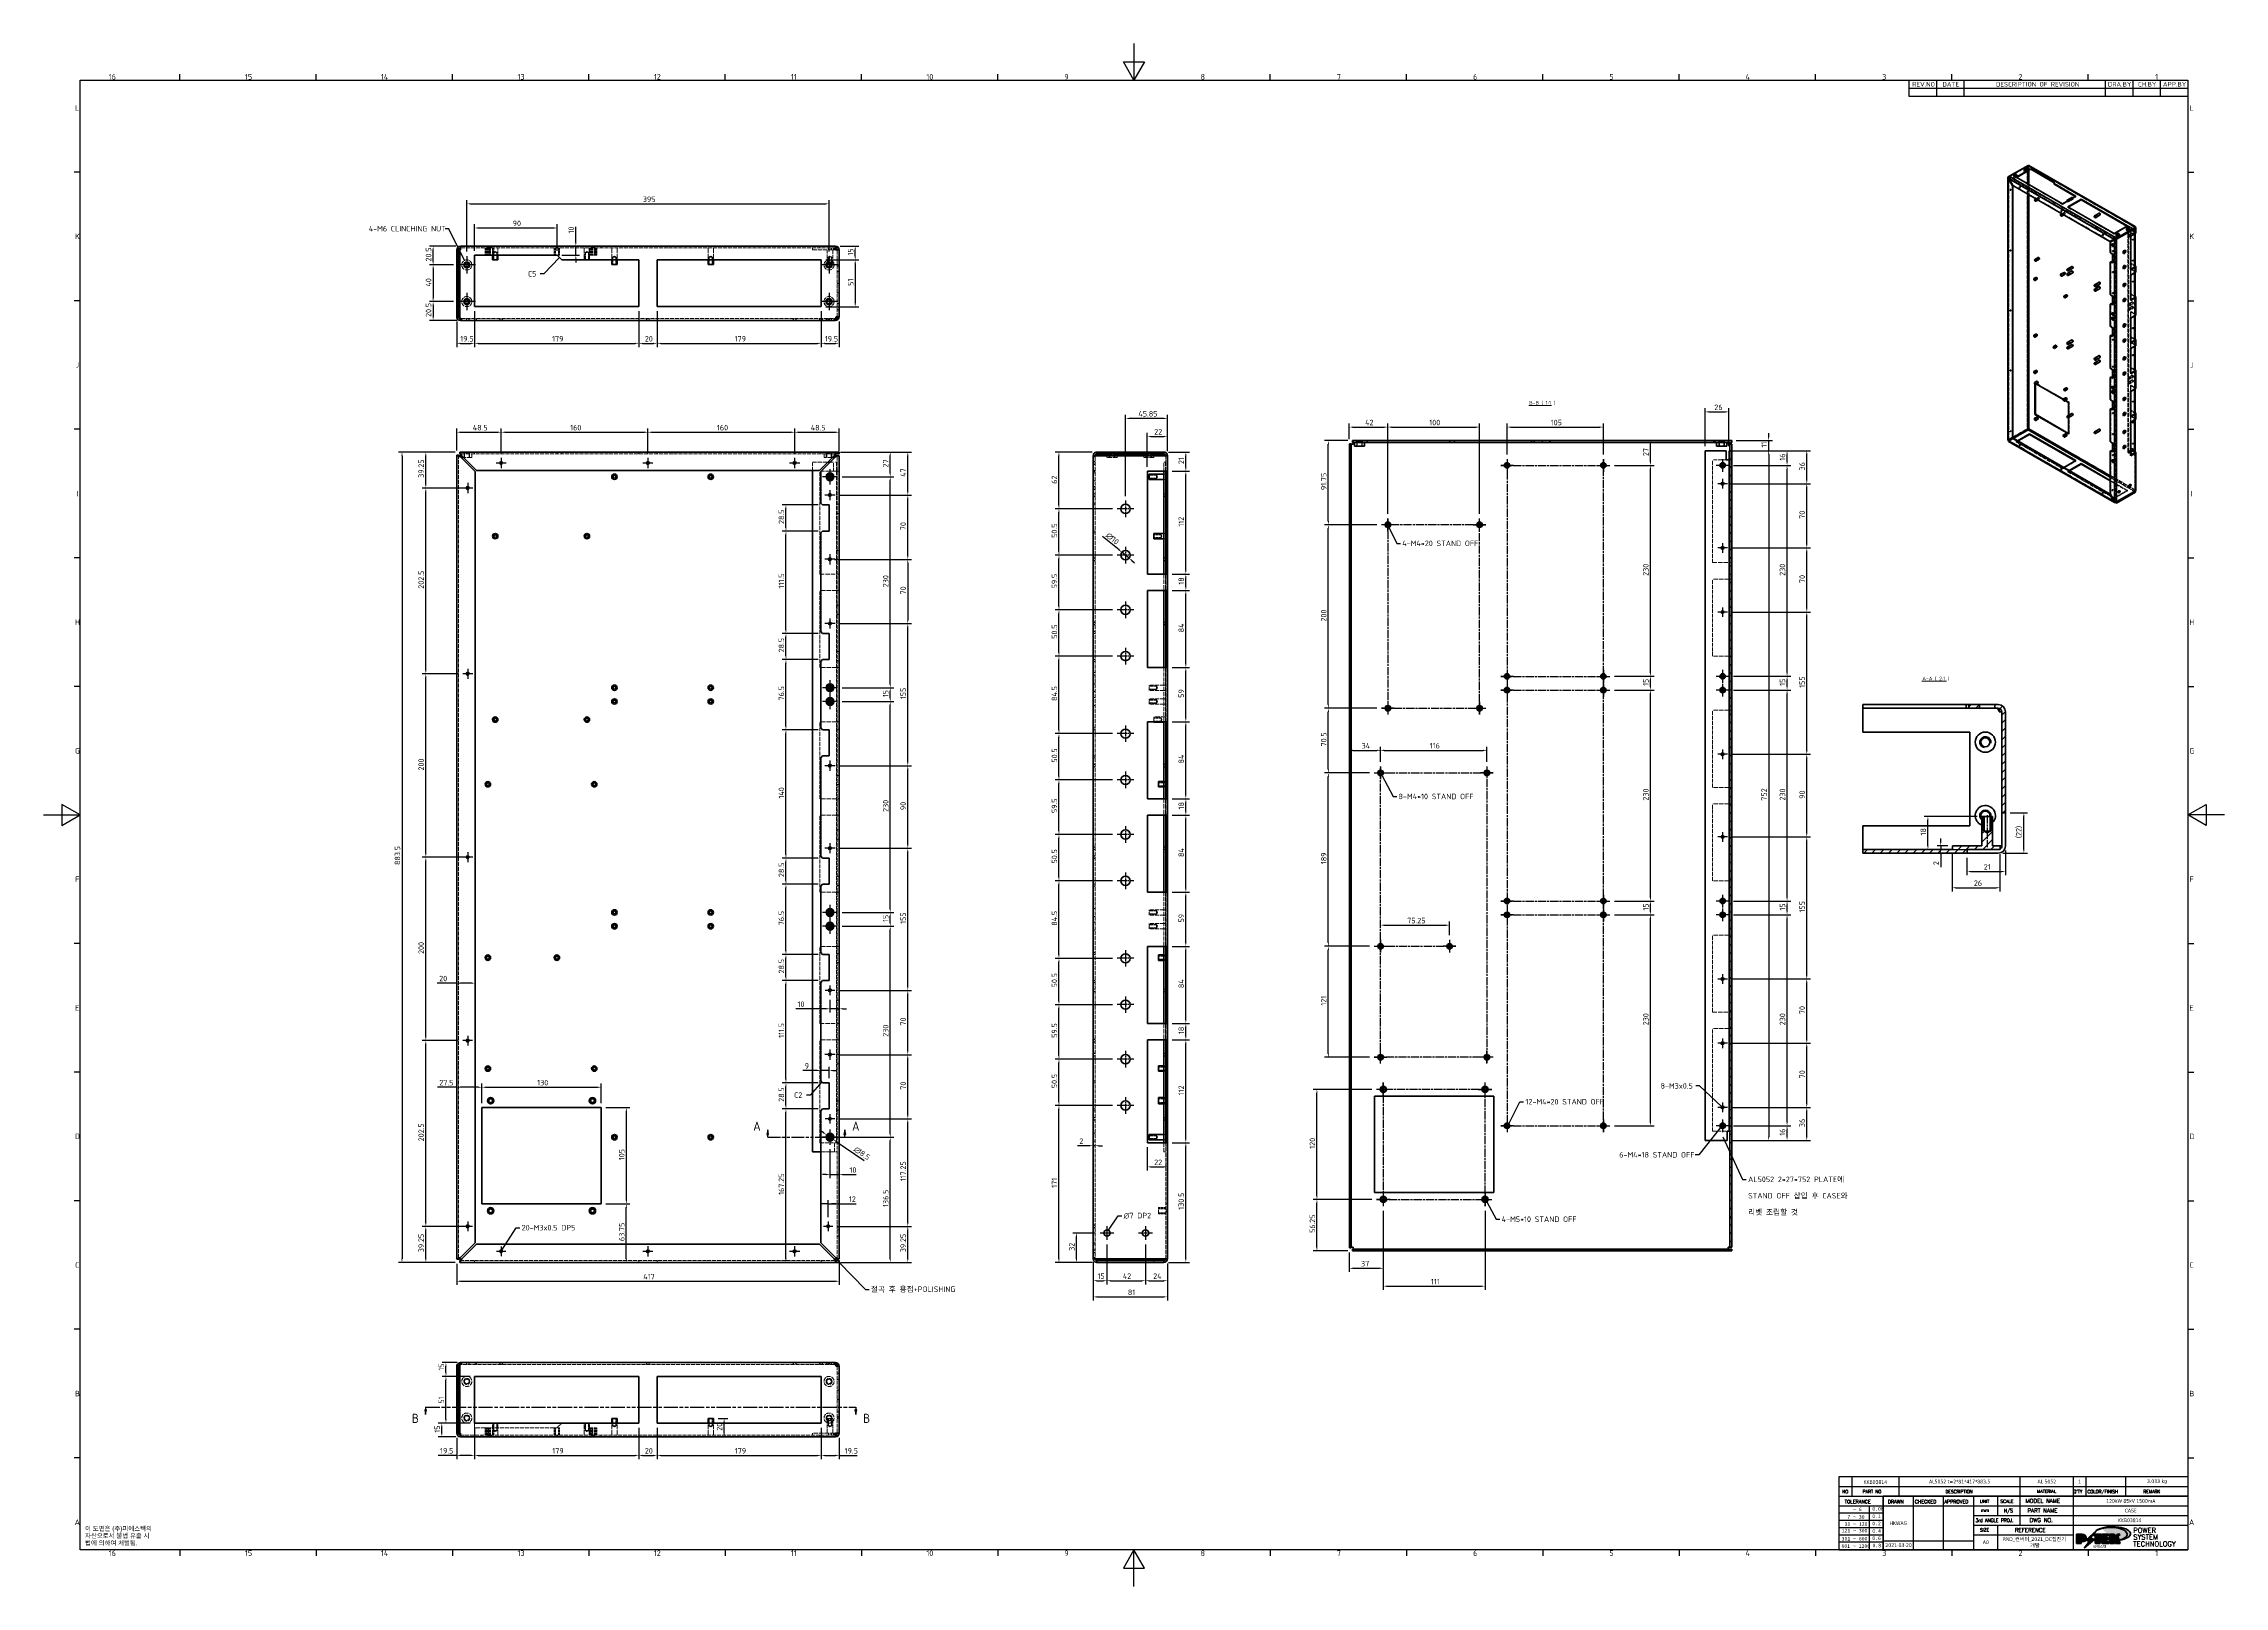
# Model space of a CAD drawing. Header units: millimetres. Extents: x 0 to 2378, y 0 to 1682.
import ezdxf
from ezdxf.enums import TextEntityAlignment as Align

# ---------------------------------------------------------------- set-up
doc = ezdxf.new("R2010")
doc.units = ezdxf.units.MM
doc.header["$LTSCALE"] = 2
for name, pattern in [('CHAIN', [0.3543, 0.2362, -0.0295, 0.0591, -0.0295]), ('DASHED', [0.2067, 0.1654, -0.0413]), ('DOUBLE_DASH_CHAIN', [1.2403, 0.6614, -0.0827, 0.1654, -0.0827, 0.1654, -0.0827])]:
    doc.linetypes.add(name, pattern=pattern)
doc.layers.get('0').update_dxf_attribs({"color": 3, "lineweight": 25})
for name, color, linetype, lineweight in [('가려진 것(ISO)', 2, 'DASHED', 18), ('가려진 좁은 것(ISO)', 2, 'DASHED', 18), ('가시적인 것(ISO)', 3, 'Continuous', 40), ('가시적인 좁은 것(ISO)', 3, 'Continuous', 35), ('경계(ISO)', 7, 'Continuous', 25), ('기호(ISO)', 5, 'Continuous', 25), ('단면선(ISO)', 7, 'CHAIN', 25), ('스케치 형상(ISO)', 3, 'Continuous', 25), ('제목(ISO)', 5, 'Continuous', 50), ('중심 표식(ISO)', 1, 'Continuous', 25), ('중심선(ISO)', 1, 'Continuous', 25), ('치수(ISO)', 2, 'Continuous', 25), ('해치(ISO)', 7, 'Continuous', 18)]:
    doc.layers.add(name, color=color, linetype=linetype, lineweight=lineweight)
doc.styles.add('HAN_291', font='')
doc.styles.add('HAN_370', font='', dxfattribs={"width": 2})
doc.styles.add('ISO Proportiona M2B', font='isocp.shx')
doc.styles.add('RC_284', font='ROMANC.shx')
doc.styles.add('RC_287', font='ROMANC.shx')
doc.styles.add('RC_292', font='ROMANC.shx')
doc.styles.add('ROMANT_294', font='romant.shx')
doc.styles.add('문자 텍스트_M2B', font='isocp.shx')
doc.styles.add('문자 텍스트_PSTEK_POSCO', font='isocp.shx')
doc.styles.add('부품번호텍스트_PSTEK_POSCO', font='isocp.shx')
doc.styles.add('치수 텍스트_PSTEK_POSCO', font='isocp.shx')
doc.styles.add('텍스트 스타일198', font='tahoma.ttf')
doc.styles.add('텍스트 스타일333', font='ROMANC.shx', dxfattribs={"width": 0.8})
doc.styles.add('텍스트 스타일512', font='isocp.shx')
doc.styles.get('HAN_291').set_extended_font_data('GulimChe')
doc.styles.get('HAN_370').set_extended_font_data('GulimChe')
doc.dimstyles.new('치수_PSTEK_POSCO', dxfattribs={"dimscale": 2, "dimtxt": 3, "dimasz": 2, "dimexe": 2, "dimexo": 2.5, "dimgap": 1, "dimtad": 1, "dimrnd": 1e-08, "dimdsep": 46, "dimtxsty": '치수 텍스트_PSTEK_POSCO', "dimcen": 0.09, "dimdle": 10, "dimclrd": 7, "dimclre": 7, "dimclrt": 2, "dimadec": 1, "dimazin": 2, "dimtfac": 1, "dimtmove": 0, "dimatfit": 3, "dimfxl": 0, "dimtolj": 1, "dimlwd": -1, "dimlwe": -1, "dimarcsym": 0})
doc.dimstyles.new('치수_PSTEK_POSCO$7', dxfattribs={"dimscale": 2, "dimtxt": 3, "dimasz": 2, "dimexe": 2, "dimexo": 2.5, "dimgap": 1, "dimtad": 1, "dimrnd": 1e-08, "dimdsep": 46, "dimtxsty": '치수 텍스트_PSTEK_POSCO', "dimcen": 0.09, "dimdle": 10, "dimclrd": 7, "dimclre": 7, "dimclrt": 2, "dimadec": 1, "dimazin": 2, "dimtfac": 1, "dimtmove": 0, "dimatfit": 3, "dimfxl": 0, "dimtolj": 1, "dimlwd": -1, "dimlwe": -1, "dimarcsym": 0})
pattern_1 = [(45, (0, 0), (-4.490128, 4.490128), [])]

# ---------------------------------------------------------------- blocks, each defined once
blk = doc.blocks.new('경계 Default Border')
at = {"layer": '경계(ISO)'}
for p, q in [((74.3, 821), (74.3, 824.4)), ((148.6, 821), (148.6, 824.4)), ((222.9, 821), (222.9, 824.4)), ((297.3, 821), (297.3, 824.4)), ((371.6, 821), (371.6, 824.4)), ((445.9, 821), (445.9, 824.4)), ((520.2, 821), (520.2, 824.4)), ((668.8, 821), (668.8, 824.4)), ((743.1, 821), (743.1, 824.4)), ((817.4, 821), (817.4, 824.4)), ((891.8, 821), (891.8, 824.4)), ((966.1, 821), (966.1, 824.4)), ((1040.4, 821), (1040.4, 824.4)), ((1114.7, 821), (1114.7, 824.4)), ((20, 770.9), (16.6, 770.9)), ((1169, 770.9), (1172.4, 770.9)), ((20, 700.8), (16.6, 700.8)), ((1169, 700.8), (1172.4, 700.8)), ((20, 630.8), (16.6, 630.8)), ((1169, 630.8), (1172.4, 630.8)), ((20, 560.7), (16.6, 560.7)), ((1169, 560.7), (1172.4, 560.7)), ((20, 490.6), (16.6, 490.6)), ((1169, 490.6), (1172.4, 490.6)), ((20, 350.4), (16.6, 350.4)), ((1169, 350.4), (1172.4, 350.4)), ((20, 280.3), (16.6, 280.3)), ((1169, 280.3), (1172.4, 280.3)), ((20, 210.2), (16.6, 210.2)), ((1169, 210.2), (1172.4, 210.2)), ((20, 140.2), (16.6, 140.2)), ((1169, 140.2), (1172.4, 140.2)), ((20, 70.1), (16.6, 70.1)), ((1169, 70.1), (1172.4, 70.1)), ((74.3, 20), (74.3, 16.6)), ((148.6, 20), (148.6, 16.6)), ((222.9, 20), (222.9, 16.6)), ((297.3, 20), (297.3, 16.6)), ((371.6, 20), (371.6, 16.6)), ((445.9, 20), (445.9, 16.6)), ((520.2, 20), (520.2, 16.6)), ((668.8, 20), (668.8, 16.6)), ((743.1, 20), (743.1, 16.6)), ((817.4, 20), (817.4, 16.6)), ((891.8, 20), (891.8, 16.6)), ((966.1, 20), (966.1, 16.6)), ((1040.4, 20), (1040.4, 16.6)), ((1114.7, 20), (1114.7, 16.6))]:
    blk.add_line(p, q, dxfattribs=at)
at = {"layer": '경계(ISO)', "flags": 128}
for points in [[(594.5, 841), (594.5, 821), (588.7, 831), (600.3, 831), (594.5, 821)], [(20, 20), (20, 821), (1169, 821), (1169, 20), (20, 20)], [(0, 420.5), (20, 420.5), (10, 426.3), (10, 414.7), (20, 420.5)], [(1189, 420.5), (1169, 420.5), (1179, 426.3), (1179, 414.7), (1169, 420.5)], [(594.5, 0), (594.5, 20), (588.7, 10), (600.3, 10), (594.5, 20)]]:
    blk.add_lwpolyline(points, dxfattribs=at)
at = {"layer": '경계(ISO)', "color": 2, "char_height": 3, "attachment_point": 7, "style": '문자 텍스트_M2B'}
for s, insert in [('16', (35.5, 821.4)), ('15', (109.8, 821.4)), ('14', (183.9, 821.4)), ('13', (258.4, 821.4)), ('12', (332.7, 821.4)), ('11', (407.4, 821.4)), ('10', (481.3, 821.4)), ('9', (556.5, 821.4)), ('8', (630.8, 821.4)), ('7', (705.1, 821.4)), ('6', (779.4, 821.4)), ('5', (853.7, 821.4)), ('4', (927.9, 821.4)), ('3', (1002.4, 821.4)), ('2', (1076.7, 821.4)), ('1', (1151.3, 821.4)), ('L', (17.2, 804.4)), ('L', (1170, 804.4)), ('K', (17.1, 734.4)), ('K', (1169.9, 734.4)), ('J', (17.4, 664.3)), ('J', (1170.2, 664.3)), ('I', (17.9, 594.2)), ('I', (1170.7, 594.2)), ('H', (17.1, 524.1)), ('H', (1169.9, 524.1)), ('G', (17.1, 454)), ('G', (1169.9, 454)), ('F', (17.2, 384)), ('F', (1170, 384)), ('E', (17.2, 313.8)), ('E', (1170, 313.8)), ('D', (17.1, 243.8)), ('D', (1169.9, 243.8)), ('C', (17.2, 173.7)), ('C', (1170, 173.7)), ('B', (17.1, 103.6)), ('B', (1169.9, 103.6)), ('A', (16.9, 33.5)), ('A', (1169.7, 33.5)), ('16', (35.5, 16.6)), ('15', (109.8, 16.6)), ('14', (183.9, 16.6)), ('13', (258.4, 16.6)), ('12', (332.7, 16.6)), ('11', (407.4, 16.6)), ('10', (481.3, 16.6)), ('9', (556.5, 16.6)), ('8', (630.8, 16.6)), ('7', (705.1, 16.6)), ('6', (779.4, 16.6)), ('5', (853.7, 16.6)), ('4', (927.9, 16.6)), ('3', (1002.4, 16.6)), ('2', (1076.7, 16.6)), ('1', (1151.3, 16.6))]:
    blk.add_mtext(s, dxfattribs=dict(at, insert=insert))
blk = doc.blocks.new('제목 블록 PSTEK')
h = blk.add_hatch(color=1)
edge = h.paths.add_edge_path(flags=0)
edge.add_line((314.2, 19.6), (314.2, 17))
edge.add_line((314.2, 17), (314.3, 17))
edge.add_arc((314.3, 17.7), 0.651, 270, 360)
edge.add_line((315, 17.7), (315, 19))
edge.add_arc((314.3, 19), 0.651, 0, 90)
edge.add_line((314.3, 19.6), (314.2, 19.6))
edge = h.paths.add_edge_path()
edge.add_arc((315, 18.3), 1.97, 270, 450)
edge.add_line((315, 20.3), (311.8, 20.3))
edge.add_line((311.8, 20.3), (311.8, 15.3))
edge.add_line((311.8, 15.3), (314.2, 15.3))
edge.add_line((314.2, 15.3), (314.2, 16.3))
edge.add_line((314.2, 16.3), (315, 16.3))
h = blk.add_hatch(color=252)
edge = h.paths.add_edge_path()
edge.add_arc((315, 18.3), 1.97, 270, 406.8279)
edge.add_arc((315.2, 18.1), 1.97, -90, 53.561, ccw=False)
edge.add_line((315.2, 16.2), (314.4, 16.2))
edge.add_line((314.4, 16.2), (314.4, 15.2))
edge.add_line((314.4, 15.2), (311.9, 15.2))
edge.add_line((311.9, 15.2), (311.9, 15.3))
edge.add_line((311.9, 15.3), (314.2, 15.3))
edge.add_line((314.2, 15.3), (314.2, 16.3))
edge.add_line((314.2, 16.3), (315, 16.3))
h = blk.add_hatch(color=252)
edge = h.paths.add_edge_path()
edge.add_line((314.4, 19.5), (314.5, 19.5))
edge.add_arc((314.5, 18.8), 0.651, 60.4189, 90, ccw=False)
edge.add_arc((314.3, 19), 0.651, 39.9699, 90)
edge.add_line((314.3, 19.6), (314.2, 19.6))
edge.add_line((314.2, 19.6), (314.2, 17))
edge.add_line((314.2, 17), (314.3, 17))
edge.add_arc((314.3, 17.7), 0.651, 270, 274.6931)
edge.add_line((314.4, 17), (314.4, 19.5))
for color, points in [(252, [(317.2, 17.1), (322, 21.6), (322.3, 21.9), (317, 17), (318.8, 16.2), (316, 12.7), (316.3, 13), (318.9, 16.3)]), (5, [(321.6, 17.4), (319.5, 18.2), (322.5, 22), (317.2, 17.1), (318.9, 16.3), (316.2, 12.8)]), (1, [(324.5, 19.6), (325.2, 19.6), (325.2, 20.3), (321.2, 20.3), (321.2, 19.6), (322, 19.6), (322, 15.3), (324.5, 15.3)]), (252, [(322, 19.6), (321.4, 19.6), (321.4, 19.5), (322, 19.5)]), (252, [(324.7, 19.5), (325.4, 19.5), (325.4, 20.1), (325.2, 20.1), (325.2, 19.6), (324.5, 19.6), (324.5, 15.3), (322.2, 15.3), (322.2, 15.2), (324.7, 15.2)]), (1, [(329.2, 20.3), (325.7, 20.3), (325.7, 15.3), (329.4, 15.3), (329.4, 16), (328.1, 16), (328.1, 17.6), (329.2, 17.6), (329.2, 18.3), (328.1, 18.3), (328.1, 19.6), (329.2, 19.6)]), (252, [(329.5, 15.8), (329.4, 15.8), (329.4, 15.3), (325.8, 15.3), (325.8, 15.2), (329.5, 15.2)]), (252, [(328.3, 19.5), (329.4, 19.5), (329.4, 20.1), (329.2, 20.1), (329.2, 19.6), (328.1, 19.6), (328.1, 18.3), (328.3, 18.3)]), (252, [(328.3, 17.4), (329.4, 17.4), (329.4, 18.1), (329.2, 18.1), (329.2, 17.6), (328.1, 17.6), (328.1, 16), (328.3, 16)]), (1, [(332.3, 20.3), (329.9, 20.3), (329.9, 15.3), (332.3, 15.3), (332.3, 17.4), (333.1, 15.3), (335.5, 15.3), (334.3, 19.3), (335.4, 20.3), (334.3, 20.3), (332.3, 19)]), (252, [(332.5, 16.9), (332.3, 17.4), (332.3, 15.3), (330, 15.3), (330, 15.2), (332.5, 15.2)]), (252, [(332.5, 20.1), (332.3, 20.1), (332.3, 19), (332.5, 19.1)]), (252, [(335.6, 20.1), (335.3, 20.1), (334.3, 19.3), (335.5, 15.3), (333.2, 15.3), (333.2, 15.2), (335.7, 15.2), (334.4, 19.2)])]:
    blk.add_hatch(color=color).paths.add_polyline_path(points)
at = {"layer": '해치(ISO)', "true_color": 0x27d1fc}
h = blk.add_hatch(color=140, dxfattribs=at)
edge = h.paths.add_edge_path()
edge.add_ellipse((330.4, 20.2), major_axis=(9.1, 0), ratio=0.40699, start_angle=301.3098, end_angle=507.7437)
edge.add_ellipse((331.5, 20.5), major_axis=(-9.82, 0), ratio=0.39426, start_angle=111.5121, end_angle=334.4703, ccw=False)
edge.add_line((335.1, 16.9), (335.1, 17))
at = {"color": 180}
for p, q in [((182.5, 11.8), (182.5, 51.6)), ((182.5, 51.6), (372.5, 51.6)), ((189.3, 51.6), (189.3, 41)), ((215.2, 41), (215.2, 51.6)), ((280.9, 51.6), (280.9, 41)), ((310.1, 51.6), (310.1, 41)), ((316.9, 51.6), (316.9, 41)), ((338.5, 51.6), (338.5, 41)), ((372.5, 51.6), (372.5, 11.8)), ((182.5, 46.3), (372.5, 46.3)), ((182.5, 41), (206.5, 41)), ((182.5, 35.7), (206.5, 35.7)), ((198.9, 12), (198.9, 35.7)), ((206.5, 35.7), (372.5, 35.7)), ((222.9, 11.8), (222.9, 41)), ((239.4, 11.8), (239.4, 41)), ((255.9, 11.8), (255.9, 41)), ((268.7, 41), (268.7, 30.4)), ((280.9, 41), (280.9, 25.2)), ((310.1, 41), (310.1, 11.8)), ((182.5, 31.8), (206.5, 31.8)), ((182.5, 27.8), (206.5, 27.8)), ((182.5, 23.9), (206.5, 23.9)), ((255.9, 30.4), (372.5, 30.4)), ((255.9, 25.2), (372.5, 25.2)), ((268.7, 25.2), (268.7, 11.8)), ((182.5, 19.9), (206.5, 19.9)), ((182.5, 16), (206.5, 16)), ((206.5, 16.7), (255.9, 16.7)), ((255.9, 19.9), (310.1, 19.9)), ((182.5, 11.8), (372.5, 11.8))]:
    blk.add_line(p, q, dxfattribs=at)
at = {"color": 7, "lineweight": 50}
for p, q in [((206.5, 11.8), (206.5, 41)), ((206.5, 41), (372.5, 41))]:
    blk.add_line(p, q, dxfattribs=at)
at = {"color": 7}
for p, q in [((315, 20.3), (311.8, 20.3)), ((311.8, 20.3), (311.8, 15.3)), ((315, 20.3), (311.8, 20.3)), ((311.8, 20.3), (311.8, 15.3)), ((311.8, 15.3), (314.2, 15.3)), ((311.8, 15.3), (314.2, 15.3)), ((314.2, 15.3), (311.9, 15.3)), ((311.9, 15.3), (311.9, 15.2)), ((311.9, 15.2), (314.4, 15.2)), ((314.2, 17), (314.2, 19.6)), ((314.2, 19.6), (314.3, 19.6)), ((314.3, 19.6), (314.2, 19.6)), ((314.2, 19.6), (314.2, 17)), ((314.2, 17), (314.2, 19.6)), ((314.2, 19.6), (314.3, 19.6)), ((314.3, 17), (314.2, 17)), ((314.2, 17), (314.3, 17)), ((314.3, 17), (314.2, 17)), ((314.2, 16.3), (315, 16.3)), ((314.2, 15.3), (314.2, 16.3)), ((315, 16.3), (314.2, 16.3)), ((314.2, 16.3), (314.2, 15.3)), ((314.2, 16.3), (315, 16.3)), ((314.2, 15.3), (314.2, 16.3)), ((314.4, 19.5), (314.5, 19.5)), ((314.4, 17), (314.4, 19.5)), ((314.4, 16.2), (315.2, 16.2)), ((314.4, 15.2), (314.4, 16.2)), ((315, 19), (315, 17.7)), ((315, 19), (315, 17.7)), ((318.8, 16.2), (316, 12.7)), ((316, 12.7), (316.3, 13)), ((316.2, 12.8), (321.6, 17.4)), ((318.9, 16.3), (316.2, 12.8)), ((316.3, 13), (318.9, 16.3)), ((322.3, 21.9), (317, 17)), ((317, 17), (318.8, 16.2)), ((322.5, 22), (317.2, 17.1)), ((317.2, 17.1), (322, 21.6)), ((318.9, 16.3), (317.2, 17.1)), ((317.2, 17.1), (318.9, 16.3)), ((319.5, 18.2), (322.5, 22)), ((321.6, 17.4), (319.5, 18.2)), ((325.2, 20.3), (321.2, 20.3)), ((321.2, 20.3), (321.2, 19.6)), ((325.2, 20.3), (321.2, 20.3)), ((321.2, 20.3), (321.2, 19.6)), ((321.2, 19.6), (322, 19.6)), ((321.2, 19.6), (322, 19.6)), ((321.4, 19.6), (321.4, 19.5)), ((322, 19.6), (321.4, 19.6)), ((321.4, 19.5), (322, 19.5)), ((322, 21.6), (322.3, 21.9)), ((322, 19.6), (322, 15.3)), ((322, 19.5), (322, 19.6)), ((322, 19.6), (322, 15.3)), ((322, 15.3), (324.5, 15.3)), ((322, 15.3), (324.5, 15.3)), ((324.5, 15.3), (322.2, 15.3)), ((322.2, 15.3), (322.2, 15.2)), ((322.2, 15.2), (324.7, 15.2)), ((324.5, 19.6), (325.2, 19.6)), ((324.5, 15.3), (324.5, 19.6)), ((325.2, 19.6), (324.5, 19.6)), ((324.5, 19.6), (324.5, 15.3)), ((324.5, 19.6), (325.2, 19.6)), ((324.5, 15.3), (324.5, 19.6)), ((324.7, 19.5), (325.4, 19.5)), ((324.7, 15.2), (324.7, 19.5)), ((325.2, 19.6), (325.2, 20.3)), ((325.2, 19.6), (325.2, 20.3)), ((325.4, 20.1), (325.2, 20.1)), ((325.2, 20.1), (325.2, 19.6)), ((325.4, 19.5), (325.4, 20.1)), ((329.2, 20.3), (325.7, 20.3)), ((325.7, 20.3), (325.7, 15.3)), ((325.7, 20.3), (325.7, 15.3)), ((329.2, 20.3), (325.7, 20.3)), ((325.7, 15.3), (329.4, 15.3)), ((325.7, 15.3), (329.4, 15.3)), ((329.4, 15.3), (325.8, 15.3)), ((325.8, 15.3), (325.8, 15.2)), ((325.8, 15.2), (329.5, 15.2)), ((328.1, 18.3), (328.1, 19.6)), ((328.1, 19.6), (329.2, 19.6)), ((329.2, 19.6), (328.1, 19.6)), ((328.1, 19.6), (328.1, 18.3)), ((328.1, 18.3), (328.1, 19.6)), ((328.1, 19.6), (329.2, 19.6)), ((329.2, 18.3), (328.1, 18.3)), ((328.1, 18.3), (328.3, 18.3)), ((329.2, 18.3), (328.1, 18.3)), ((328.1, 17.6), (329.2, 17.6)), ((328.1, 16), (328.1, 17.6)), ((329.2, 17.6), (328.1, 17.6)), ((328.1, 17.6), (328.1, 16)), ((328.1, 17.6), (329.2, 17.6)), ((328.1, 16), (328.1, 17.6)), ((329.4, 16), (328.1, 16)), ((328.1, 16), (328.3, 16)), ((329.4, 16), (328.1, 16)), ((328.3, 18.3), (328.3, 19.5)), ((328.3, 19.5), (329.4, 19.5)), ((328.3, 16), (328.3, 17.4)), ((328.3, 17.4), (329.4, 17.4)), ((329.2, 19.6), (329.2, 20.3)), ((329.2, 19.6), (329.2, 20.3)), ((329.4, 20.1), (329.2, 20.1)), ((329.2, 20.1), (329.2, 19.6)), ((329.2, 17.6), (329.2, 18.3)), ((329.2, 17.6), (329.2, 18.3)), ((329.4, 18.1), (329.2, 18.1)), ((329.2, 18.1), (329.2, 17.6)), ((329.4, 19.5), (329.4, 20.1)), ((329.4, 17.4), (329.4, 18.1)), ((329.4, 15.3), (329.4, 16)), ((329.4, 15.3), (329.4, 16)), ((329.5, 15.8), (329.4, 15.8)), ((329.4, 15.8), (329.4, 15.3)), ((329.5, 15.2), (329.5, 15.8)), ((332.3, 20.3), (329.9, 20.3)), ((329.9, 20.3), (329.9, 15.3)), ((329.9, 20.3), (329.9, 15.3)), ((332.3, 20.3), (329.9, 20.3)), ((329.9, 15.3), (332.3, 15.3)), ((329.9, 15.3), (332.3, 15.3)), ((332.3, 15.3), (330, 15.3)), ((330, 15.3), (330, 15.2)), ((330, 15.2), (332.5, 15.2)), ((334.3, 20.3), (332.3, 19)), ((332.3, 19), (332.3, 20.3)), ((334.3, 20.3), (332.3, 19)), ((332.3, 19), (332.3, 20.3)), ((332.5, 20.1), (332.3, 20.1)), ((332.3, 20.1), (332.3, 19)), ((332.3, 19), (332.5, 19.1)), ((332.3, 17.4), (333.1, 15.3)), ((332.3, 15.3), (332.3, 17.4)), ((332.5, 16.9), (332.3, 17.4)), ((332.3, 17.4), (332.3, 15.3)), ((332.3, 17.4), (333.1, 15.3)), ((332.3, 15.3), (332.3, 17.4)), ((332.5, 19.1), (332.5, 20.1)), ((332.5, 15.2), (332.5, 16.9)), ((333.1, 15.3), (335.5, 15.3)), ((333.1, 15.3), (335.5, 15.3)), ((335.5, 15.3), (333.2, 15.3)), ((333.2, 15.3), (333.2, 15.2)), ((333.2, 15.2), (335.7, 15.2)), ((334.3, 19.3), (335.4, 20.3)), ((335.4, 20.3), (334.3, 20.3)), ((334.3, 19.3), (335.4, 20.3)), ((335.4, 20.3), (334.3, 20.3)), ((335.3, 20.1), (334.3, 19.3)), ((335.5, 15.3), (334.3, 19.3)), ((334.3, 19.3), (335.5, 15.3)), ((335.5, 15.3), (334.3, 19.3)), ((334.4, 19.2), (335.6, 20.1)), ((335.7, 15.2), (334.4, 19.2)), ((335.6, 20.1), (335.3, 20.1)), ((345, 17.5), (345, 17.7))]:
    blk.add_line(p, q, dxfattribs=at)
at = {"color": 1}
for p, q in [((315, 20.3), (311.8, 20.3)), ((311.8, 20.3), (311.8, 15.3)), ((311.8, 15.3), (314.2, 15.3)), ((314.2, 17), (314.2, 19.6)), ((314.2, 19.6), (314.3, 19.6)), ((314.3, 17), (314.2, 17)), ((314.2, 16.3), (315, 16.3)), ((314.2, 15.3), (314.2, 16.3)), ((315, 19), (315, 17.7)), ((325.2, 20.3), (321.2, 20.3)), ((321.2, 20.3), (321.2, 19.6)), ((321.2, 19.6), (322, 19.6)), ((322, 19.6), (322, 15.3)), ((322, 15.3), (324.5, 15.3)), ((324.5, 19.6), (325.2, 19.6)), ((324.5, 15.3), (324.5, 19.6)), ((325.2, 19.6), (325.2, 20.3)), ((329.2, 20.3), (325.7, 20.3)), ((325.7, 20.3), (325.7, 15.3)), ((325.7, 15.3), (329.4, 15.3)), ((328.1, 18.3), (328.1, 19.6)), ((328.1, 19.6), (329.2, 19.6)), ((329.2, 18.3), (328.1, 18.3)), ((328.1, 17.6), (329.2, 17.6)), ((328.1, 16), (328.1, 17.6)), ((329.4, 16), (328.1, 16)), ((329.2, 19.6), (329.2, 20.3)), ((329.2, 17.6), (329.2, 18.3)), ((329.4, 15.3), (329.4, 16)), ((332.3, 20.3), (329.9, 20.3)), ((329.9, 20.3), (329.9, 15.3)), ((329.9, 15.3), (332.3, 15.3)), ((334.3, 20.3), (332.3, 19)), ((332.3, 19), (332.3, 20.3)), ((332.3, 17.4), (333.1, 15.3)), ((332.3, 15.3), (332.3, 17.4)), ((333.1, 15.3), (335.5, 15.3)), ((334.3, 19.3), (335.4, 20.3)), ((335.4, 20.3), (334.3, 20.3)), ((335.5, 15.3), (334.3, 19.3))]:
    blk.add_line(p, q, dxfattribs=at)
at = {"color": 5}
for p, q in [((316.2, 12.8), (321.6, 17.4)), ((318.9, 16.3), (316.2, 12.8)), ((322.5, 22), (317.2, 17.1)), ((317.2, 17.1), (318.9, 16.3)), ((319.5, 18.2), (322.5, 22)), ((321.6, 17.4), (319.5, 18.2))]:
    blk.add_line(p, q, dxfattribs=at)
at = {"color": 7}
for centre, radius, start, end in [((314.3, 19), 0.651, 0, 90), ((314.3, 19), 0.651, 39.9699, 90), ((314.3, 19), 0.651, 0, 90), ((314.3, 17.7), 0.651, 270, 0), ((314.3, 17.7), 0.651, 270, 0), ((314.3, 17.7), 0.651, 270, 274.6931), ((314.5, 18.8), 0.651, 60.4189, 90), ((315, 18.3), 1.97, 270, 90), ((315, 18.3), 1.97, 270, 90), ((315, 18.3), 1.97, 270, 46.8279), ((315.2, 18.1), 1.97, 270, 53.561)]:
    blk.add_arc(centre, radius, start, end, dxfattribs=at)
at = {"color": 1}
for centre, radius, start, end in [((314.3, 19), 0.651, 0, 90), ((314.3, 17.7), 0.651, 270, 0), ((315, 18.3), 1.97, 270, 90)]:
    blk.add_arc(centre, radius, start, end, dxfattribs=at)
at = {"layer": '제목(ISO)', "lineweight": 18}
blk.add_line((182.5, 35.7), (182.5, 11.8), dxfattribs=at)
at = {"layer": '제목(ISO)'}
for p, q in [((315, 20.3), (311.8, 20.3)), ((311.8, 20.3), (311.8, 15.3)), ((311.8, 15.3), (314.2, 15.3)), ((314.2, 15.3), (311.9, 15.3)), ((311.9, 15.3), (311.9, 15.2)), ((311.9, 15.2), (314.4, 15.2)), ((314.2, 17), (314.2, 19.6)), ((314.2, 19.6), (314.3, 19.6)), ((314.3, 19.6), (314.2, 19.6)), ((314.2, 19.6), (314.2, 17)), ((314.3, 17), (314.2, 17)), ((314.2, 17), (314.3, 17)), ((314.2, 15.3), (314.2, 16.3)), ((314.2, 16.3), (315, 16.3)), ((315, 16.3), (314.2, 16.3)), ((314.2, 16.3), (314.2, 15.3)), ((314.4, 19.5), (314.5, 19.5)), ((314.4, 17), (314.4, 19.5)), ((314.4, 15.2), (314.4, 16.2)), ((314.4, 16.2), (315.2, 16.2)), ((315, 19), (315, 17.7)), ((318.8, 16.2), (316, 12.7)), ((316, 12.7), (316.3, 13)), ((316.2, 12.8), (321.6, 17.4)), ((318.9, 16.3), (316.2, 12.8)), ((316.3, 13), (318.9, 16.3)), ((322.3, 21.9), (317, 17)), ((317, 17), (318.8, 16.2)), ((322.5, 22), (317.2, 17.1)), ((317.2, 17.1), (322, 21.6)), ((317.2, 17.1), (318.9, 16.3)), ((318.9, 16.3), (317.2, 17.1)), ((319.5, 18.2), (322.5, 22)), ((321.6, 17.4), (319.5, 18.2)), ((325.2, 20.3), (321.2, 20.3)), ((321.2, 20.3), (321.2, 19.6)), ((321.2, 19.6), (322, 19.6)), ((322, 19.6), (321.4, 19.6)), ((321.4, 19.6), (321.4, 19.5)), ((321.4, 19.5), (322, 19.5)), ((322, 21.6), (322.3, 21.9)), ((322, 19.6), (322, 15.3)), ((322, 19.5), (322, 19.6)), ((322, 15.3), (324.5, 15.3)), ((324.5, 15.3), (322.2, 15.3)), ((322.2, 15.3), (322.2, 15.2)), ((322.2, 15.2), (324.7, 15.2)), ((324.5, 19.6), (325.2, 19.6)), ((324.5, 15.3), (324.5, 19.6)), ((325.2, 19.6), (324.5, 19.6)), ((324.5, 19.6), (324.5, 15.3)), ((324.7, 19.5), (325.4, 19.5)), ((324.7, 15.2), (324.7, 19.5)), ((325.2, 19.6), (325.2, 20.3)), ((325.4, 20.1), (325.2, 20.1)), ((325.2, 20.1), (325.2, 19.6)), ((325.4, 19.5), (325.4, 20.1)), ((329.2, 20.3), (325.7, 20.3)), ((325.7, 20.3), (325.7, 15.3)), ((325.7, 15.3), (329.4, 15.3)), ((329.4, 15.3), (325.8, 15.3)), ((325.8, 15.3), (325.8, 15.2)), ((325.8, 15.2), (329.5, 15.2)), ((328.1, 18.3), (328.1, 19.6)), ((328.1, 19.6), (329.2, 19.6)), ((329.2, 19.6), (328.1, 19.6)), ((328.1, 19.6), (328.1, 18.3)), ((329.2, 18.3), (328.1, 18.3)), ((328.1, 18.3), (328.3, 18.3)), ((328.1, 16), (328.1, 17.6)), ((328.1, 17.6), (329.2, 17.6)), ((329.2, 17.6), (328.1, 17.6)), ((328.1, 17.6), (328.1, 16)), ((329.4, 16), (328.1, 16)), ((328.1, 16), (328.3, 16)), ((328.3, 19.5), (329.4, 19.5)), ((328.3, 18.3), (328.3, 19.5)), ((328.3, 17.4), (329.4, 17.4)), ((328.3, 16), (328.3, 17.4)), ((329.2, 19.6), (329.2, 20.3)), ((329.4, 20.1), (329.2, 20.1)), ((329.2, 20.1), (329.2, 19.6)), ((329.2, 17.6), (329.2, 18.3)), ((329.4, 18.1), (329.2, 18.1)), ((329.2, 18.1), (329.2, 17.6)), ((329.4, 19.5), (329.4, 20.1)), ((329.4, 17.4), (329.4, 18.1)), ((329.4, 15.3), (329.4, 16)), ((329.5, 15.8), (329.4, 15.8)), ((329.4, 15.8), (329.4, 15.3)), ((329.5, 15.2), (329.5, 15.8)), ((332.3, 20.3), (329.9, 20.3)), ((329.9, 20.3), (329.9, 15.3)), ((329.9, 15.3), (332.3, 15.3)), ((332.3, 15.3), (330, 15.3)), ((330, 15.3), (330, 15.2)), ((330, 15.2), (332.5, 15.2)), ((334.3, 20.3), (332.3, 19)), ((332.3, 19), (332.3, 20.3)), ((332.5, 20.1), (332.3, 20.1)), ((332.3, 20.1), (332.3, 19)), ((332.3, 19), (332.5, 19.1)), ((332.3, 15.3), (332.3, 17.4)), ((332.3, 17.4), (333.1, 15.3)), ((332.5, 16.9), (332.3, 17.4)), ((332.3, 17.4), (332.3, 15.3)), ((332.5, 19.1), (332.5, 20.1)), ((332.5, 15.2), (332.5, 16.9)), ((333.1, 15.3), (335.5, 15.3)), ((335.5, 15.3), (333.2, 15.3)), ((333.2, 15.3), (333.2, 15.2)), ((333.2, 15.2), (335.7, 15.2)), ((334.3, 19.3), (335.4, 20.3)), ((335.4, 20.3), (334.3, 20.3)), ((335.3, 20.1), (334.3, 19.3)), ((335.5, 15.3), (334.3, 19.3)), ((334.3, 19.3), (335.5, 15.3)), ((334.4, 19.2), (335.6, 20.1)), ((335.7, 15.2), (334.4, 19.2)), ((335.6, 20.1), (335.3, 20.1))]:
    blk.add_line(p, q, dxfattribs=at)
at = {"layer": '제목(ISO)', "color": 4}
blk.add_line((335.1, 16.9), (335.1, 17), dxfattribs=at)
at = {"layer": '제목(ISO)'}
for centre, radius, start, end in [((314.3, 19), 0.651, 0, 90), ((314.3, 19), 0.651, 39.9699, 90), ((314.3, 17.7), 0.651, 270, 0), ((314.3, 17.7), 0.651, 270, 274.6931), ((314.5, 18.8), 0.651, 60.4189, 90), ((315, 18.3), 1.97, 46.8279, 90), ((315, 18.3), 1.97, 270, 46.8279), ((315, 18.3), 1.97, 270, 46.8279), ((315.2, 18.1), 1.97, 270, 53.561)]:
    blk.add_arc(centre, radius, start, end, dxfattribs=at)
at = {"layer": '제목(ISO)', "color": 4}
for centre, major_axis, ratio, start_param, end_param in [((331.5, 20.5), (9.82, 0), 0.39426, 5.087845, 8.9792), ((330.4, 20.2), (9.1, 0), 0.40699, 5.258849, 8.861799)]:
    blk.add_ellipse(centre, major_axis=major_axis, ratio=ratio, start_param=start_param, end_param=end_param, dxfattribs=at)
at = {"color": 2}
for s, height, style, p in [('NO', 1.74, 'RC_284', (184.1, 42.6)), (' TOLERANCE', 1.9, 'RC_287', (184.1, 37)), ('PART NO', 1.74, 'RC_284', (195.3, 42.6)), ('DRAWN', 1.9, 'RC_287', (209, 37)), ('CHECKED', 1.9, 'RC_287', (223.7, 37)), ('APPROVED', 1.9, 'RC_287', (239.8, 37)), ('DESCRIPTION', 1.742, 'RC_284', (240.4, 42.6)), ('UNIT', 1.74, 'RC_284', (259.2, 37.3)), ('SCALE', 1.74, 'RC_284', (270.3, 37.3)), ('MODEL NAME', 2.18, 'RC_292', (284.1, 37.3)), ("Q'TY", 1.74, 'RC_284', (310.1, 42.6)), ('COLOR/FINISH', 1.742, 'RC_284', (317.8, 42.6)), ('REMARK', 1.74, 'RC_284', (348.3, 42.6)), (' 31 ~ 120', 2, 'HAN_291', (183.8, 24.8)), ('  7 ~ 30', 2, 'HAN_291', (183.8, 28.7)), ('    ~ 6', 2, 'HAN_291', (183.8, 32.8)), ('0.08', 2, 'HAN_291', (200.5, 33.1)), ('0.1', 2, 'HAN_291', (200.5, 29)), ('0.2', 2, 'HAN_291', (200.5, 25.1)), ('mm', 1.74, 'RC_284', (259.7, 32.4)), ('PART NAME', 2.18, 'RC_292', (285.1, 32)), (' DWG NO.', 2.18, 'RC_292', (284.8, 26.8)), ('601 ~ 1200', 2, 'HAN_291', (183.7, 12.8)), ('121 ~ 300', 2, 'HAN_291', (183.8, 21.2)), ('301 ~ 600', 2, 'HAN_291', (183.8, 16.8)), ('0.4', 2, 'HAN_291', (200.5, 21)), ('0.6', 2, 'HAN_291', (200.5, 17.1)), ('0.8', 2, 'HAN_291', (200.6, 13.1)), ('SIZE', 1.74, 'RC_284', (259.2, 21.7)), ('REFERENCE', 2.18, 'RC_292', (278.3, 21.4))]:
    blk.add_text(s, height=height, dxfattribs=dict(at, style=style)).set_placement(p)
at = {"color": 2, "style": 'RC_284'}
blk.add_text('MATERIAL', height=1.74, dxfattribs=at).set_placement((295.5, 43.6), align=Align.MIDDLE_CENTER)
at = {"color": 2, "style": '텍스트 스타일333', "width": 0.8}
blk.add_text('3rd ANGLE PROJ.', height=2, dxfattribs=at).set_placement((256.8, 26.8))
at = {"color": 7, "style": '텍스트 스타일333', "width": 0.8}
blk.add_text('N/S', height=2, dxfattribs=at).set_placement((274.8, 33.1), align=Align.MIDDLE_CENTER)
at = {"color": 7, "style": 'ROMANT_294'}
for s, p in [('POWER', (342.8, 21)), ('TECHNOLOGY', (342.8, 13.6)), ('SYSTEM', (342.8, 17.3))]:
    blk.add_text(s, height=2.7, dxfattribs=at).set_placement(p)
at = {"color": 7, "insert": (320.9, 14.2), "char_height": 1.4, "attachment_point": 1, "line_spacing_factor": 0.332, "style": 'HAN_370'}
blk.add_mtext('\\fHY견고딕|b0|i0;\\H1.4000;피에스텍', dxfattribs=at)
at = {"layer": '제목(ISO)', "color": 7, "style": '텍스트 스타일198'}
for tag, p in [('부품_번호_001', (195.8, 47.7)), ('설명_001', (231.5, 47.9)), ('재질_001', (290.6, 47.9)), ("3._Q'TY_001", (312.7, 47.9)), ('질량\\P3;_001', (350.3, 48.2)), ('1._MODEL_NAME_001', (328, 37.3)), ('설계자_001', (209.9, 25.2)), ('부품_번호_001', (334.4, 26.8)), ('제목_001', (338.1, 32.1)), ('작성_날짜_001', (207.7, 13.3)), ('시트_크기_001', (260.8, 14.8)), ('프로젝트_001', (271.6, 16.6)), ('프로젝트_002', (286.6, 13.1))]:
    blk.add_attdef(tag, p, '', height=2, dxfattribs=at)
for tag, p in [('4._COLOR', (327.7, 48.9)), ('점검자', (231.2, 26.2)), ('엔지니어링_승인자', (247.7, 26.2)), ('점검_날짜', (231.2, 14.3)), ('엔지니어링_승인_날짜', (247.7, 14.3))]:
    blk.add_attdef(tag, text='', height=2, dxfattribs=at).set_placement(p, align=Align.MIDDLE_CENTER)
blk = doc.blocks.new('리비전 내역')
at = {"layer": '기호(ISO)'}
for p, q in [((1017, 821), (1169, 821)), ((1017, 821), (1017, 816.7)), ((1032, 821), (1032, 816.7)), ((1047, 821), (1047, 816.7)), ((1124, 821), (1124, 816.7)), ((1139, 821), (1139, 816.7)), ((1154, 821), (1154, 816.7)), ((1169, 821), (1169, 816.7)), ((1017, 816.7), (1169, 816.7)), ((1017, 816.7), (1017, 812.4)), ((1017, 812.4), (1169, 812.4)), ((1032, 816.7), (1032, 812.4)), ((1047, 816.7), (1047, 812.4)), ((1124, 816.7), (1124, 812.4)), ((1139, 816.7), (1139, 812.4)), ((1154, 816.7), (1154, 812.4)), ((1169, 816.7), (1169, 812.4))]:
    blk.add_line(p, q, dxfattribs=at)
at = {"layer": '기호(ISO)', "color": 2, "char_height": 2.5, "attachment_point": 7, "style": 'ISO Proportiona M2B'}
for s, insert in [('REV.NO', (1018.8, 817.6)), ('DATE', (1035.3, 817.6)), ('DESCRIPTION OF REVISION', (1064.5, 817.6)), ('DRA.BY', (1125.5, 817.6)), ('CH.BY', (1141.9, 817.6)), ('APP.BY', (1155.5, 817.6))]:
    blk.add_mtext(s, dxfattribs=dict(at, insert=insert))
blk = doc.blocks.new('2dTransSection0')
at = {"layer": '단면선(ISO)', "linetype": 'Continuous'}
for p, q in [((394.8, 248.9), (394.3, 246.4)), ((394.3, 246.4), (395.3, 246.4)), ((394.8, 246.4), (394.8, 248.9)), ((395.3, 246.4), (394.8, 248.9)), ((394.8, 244.9), (394.8, 246.4)), ((394.8, 244.9), (397.9, 244.9)), ((433.7, 244.9), (436.8, 244.9)), ((436.8, 248.9), (436.3, 246.4)), ((436.3, 246.4), (437.3, 246.4)), ((436.8, 246.4), (436.8, 248.9)), ((437.3, 246.4), (436.8, 248.9)), ((436.8, 244.9), (436.8, 246.4))]:
    blk.add_line(p, q, dxfattribs=at)
at = {"layer": '단면선(ISO)', "linetype": 'DOUBLE_DASH_CHAIN', "ltscale": 5.222672}
blk.add_line((394.8, 244.9), (436.8, 244.9), dxfattribs=at)
at = {"layer": '단면선(ISO)', "linetype": 'Continuous', "flags": 128}
for points in [[(395.3, 246.4), (394.8, 248.9), (394.3, 246.4), (395.3, 246.4)], [(437.3, 246.4), (436.8, 248.9), (436.3, 246.4), (437.3, 246.4)]]:
    blk.add_lwpolyline(points, dxfattribs=at)
at = {"layer": '단면선(ISO)'}
for points in [[(395.3, 246.4), (394.8, 248.9), (394.3, 246.4), (395.3, 246.4)], [(437.3, 246.4), (436.8, 248.9), (436.3, 246.4), (437.3, 246.4)]]:
    blk.add_solid(points, dxfattribs=at)
at = {"layer": '단면선(ISO)', "char_height": 5, "attachment_point": 7, "style": '부품번호텍스트_PSTEK_POSCO'}
for insert in [(386.9, 248.4), (440.8, 248.4)]:
    blk.add_mtext('A', dxfattribs=dict(at, insert=insert))
blk = doc.blocks.new('2dTransSection1')
at = {"layer": '단면선(ISO)', "linetype": 'Continuous'}
for p, q in [((207.8, 96.2), (208.3, 93.7)), ((208.8, 96.2), (207.8, 96.2)), ((208.3, 97.7), (212.1, 97.7)), ((208.3, 97.7), (208.3, 96.2)), ((208.3, 96.2), (208.3, 93.7)), ((208.3, 93.7), (208.8, 96.2)), ((439, 97.7), (442.8, 97.7)), ((442.3, 96.2), (442.8, 93.7)), ((443.3, 96.2), (442.3, 96.2)), ((442.8, 97.7), (442.8, 96.2)), ((442.8, 96.2), (442.8, 93.7)), ((442.8, 93.7), (443.3, 96.2))]:
    blk.add_line(p, q, dxfattribs=at)
at = {"layer": '단면선(ISO)', "linetype": 'DOUBLE_DASH_CHAIN', "ltscale": 5.81331}
blk.add_line((208.3, 97.7), (442.8, 97.7), dxfattribs=at)
at = {"layer": '단면선(ISO)', "linetype": 'Continuous', "flags": 128}
for points in [[(207.8, 96.2), (208.3, 93.7), (208.8, 96.2), (207.8, 96.2)], [(442.3, 96.2), (442.8, 93.7), (443.3, 96.2), (442.3, 96.2)]]:
    blk.add_lwpolyline(points, dxfattribs=at)
at = {"layer": '단면선(ISO)'}
for points in [[(207.8, 96.2), (208.3, 93.7), (208.8, 96.2), (207.8, 96.2)], [(442.3, 96.2), (442.8, 93.7), (443.3, 96.2), (442.3, 96.2)]]:
    blk.add_solid(points, dxfattribs=at)
at = {"layer": '단면선(ISO)', "char_height": 5, "attachment_point": 7, "style": '부품번호텍스트_PSTEK_POSCO'}
for insert in [(200.8, 89.1), (446.8, 89.1)]:
    blk.add_mtext('B', dxfattribs=dict(at, insert=insert))
blk = doc.blocks.new('*D24')
at = {"layer": 'Defpoints', "color": 0, "transparency": 16777216}
for p in [(2097.3, 799.4), (2139.3, 807.4), (2139.3, 779.4)]:
    blk.add_point(p, dxfattribs=at)
at = {"layer": '치수(ISO)', "color": 7, "transparency": 16777216}
for p, q in [((2097.3, 794.4), (2097.3, 775.4)), ((2139.3, 802.4), (2139.3, 775.4)), ((2101.3, 779.4), (2135.3, 779.4))]:
    blk.add_line(p, q, dxfattribs=at)
for points in [[(2101.3, 780), (2101.3, 778.7), (2097.3, 779.4)], [(2135.3, 780), (2135.3, 778.7), (2139.3, 779.4)]]:
    blk.add_solid(points, dxfattribs=at)
at = {"layer": '치수(ISO)', "color": 2, "transparency": 16777216, "insert": (2115.6, 784.4), "char_height": 6, "attachment_point": 4, "style": '치수 텍스트_PSTEK_POSCO'}
blk.add_mtext('\\A1;21', dxfattribs=at)
blk = doc.blocks.new('*D25')
at = {"layer": 'Defpoints', "color": 0, "transparency": 16777216}
for p in [(2139.3, 843.4), (2159.3, 843.4), (2131.3, 799.4)]:
    blk.add_point(p, dxfattribs=at)
at = {"layer": '치수(ISO)', "color": 7, "transparency": 16777216}
for p, q in [((2144.3, 843.4), (2163.3, 843.4)), ((2159.3, 803.4), (2159.3, 839.4)), ((2136.3, 799.4), (2163.3, 799.4))]:
    blk.add_line(p, q, dxfattribs=at)
for points in [[(2158.7, 839.4), (2160, 839.4), (2159.3, 843.4)], [(2158.7, 803.4), (2160, 803.4), (2159.3, 799.4)]]:
    blk.add_solid(points, dxfattribs=at)
at = {"layer": '치수(ISO)', "color": 2, "transparency": 16777216, "insert": (2154, 815.7), "char_height": 6, "attachment_point": 4, "rotation": 90, "style": '치수 텍스트_PSTEK_POSCO'}
blk.add_mtext('\\A1;(22)', dxfattribs=at)
blk = doc.blocks.new('*D26')
at = {"layer": 'Defpoints', "color": 0, "transparency": 16777216}
for p in [(416.8, 392.5), (462.5, 392.5), (453.9, 353.2)]:
    blk.add_point(p, dxfattribs=at)
at = {"layer": '치수(ISO)', "color": 7, "transparency": 16777216}
for p, q in [((457.5, 392.5), (412.8, 392.5)), ((416.8, 357.2), (416.8, 388.5)), ((448.9, 353.2), (412.8, 353.2))]:
    blk.add_line(p, q, dxfattribs=at)
for points in [[(416.1, 388.5), (417.4, 388.5), (416.8, 392.5)], [(416.1, 357.2), (417.4, 357.2), (416.8, 353.2)]]:
    blk.add_solid(points, dxfattribs=at)
at = {"layer": '치수(ISO)', "color": 2, "transparency": 16777216, "insert": (411.7, 364.3), "char_height": 6, "attachment_point": 4, "rotation": 90, "style": '치수 텍스트_PSTEK_POSCO'}
blk.add_mtext('\\A1;39.25', dxfattribs=at)
blk = doc.blocks.new('*D27')
at = {"layer": 'Defpoints', "color": 0, "transparency": 16777216}
for p in [(416.8, 595), (457.2, 595), (462.5, 392.5)]:
    blk.add_point(p, dxfattribs=at)
at = {"layer": '치수(ISO)', "color": 7, "transparency": 16777216}
for p, q in [((452.2, 595), (412.8, 595)), ((416.8, 396.5), (416.8, 591)), ((457.5, 392.5), (412.8, 392.5))]:
    blk.add_line(p, q, dxfattribs=at)
for points in [[(416.1, 591), (417.4, 591), (416.8, 595)], [(416.1, 396.5), (417.4, 396.5), (416.8, 392.5)]]:
    blk.add_solid(points, dxfattribs=at)
at = {"layer": '치수(ISO)', "color": 2, "transparency": 16777216, "insert": (411.7, 485.2), "char_height": 6, "attachment_point": 4, "rotation": 90, "style": '치수 텍스트_PSTEK_POSCO'}
blk.add_mtext('\\A1;202.5', dxfattribs=at)
blk = doc.blocks.new('*D28')
at = {"layer": 'Defpoints', "color": 0, "transparency": 16777216}
for p in [(416.8, 795), (462.5, 795), (457.2, 595)]:
    blk.add_point(p, dxfattribs=at)
at = {"layer": '치수(ISO)', "color": 7, "transparency": 16777216}
for p, q in [((457.5, 795), (412.8, 795)), ((416.8, 599), (416.8, 791)), ((452.2, 595), (412.8, 595))]:
    blk.add_line(p, q, dxfattribs=at)
for points in [[(416.1, 791), (417.4, 791), (416.8, 795)], [(416.1, 599), (417.4, 599), (416.8, 595)]]:
    blk.add_solid(points, dxfattribs=at)
at = {"layer": '치수(ISO)', "color": 2, "transparency": 16777216, "insert": (411.7, 689.5), "char_height": 6, "attachment_point": 4, "rotation": 90, "style": '치수 텍스트_PSTEK_POSCO'}
blk.add_mtext('\\A1;200', dxfattribs=at)
blk = doc.blocks.new('*D29')
at = {"layer": 'Defpoints', "color": 0, "transparency": 16777216}
for p in [(416.8, 995), (457, 995), (462.5, 795)]:
    blk.add_point(p, dxfattribs=at)
at = {"layer": '치수(ISO)', "color": 7, "transparency": 16777216}
for p, q in [((452, 995), (412.8, 995)), ((416.8, 799), (416.8, 991)), ((457.5, 795), (412.8, 795))]:
    blk.add_line(p, q, dxfattribs=at)
for points in [[(416.1, 991), (417.4, 991), (416.8, 995)], [(416.1, 799), (417.4, 799), (416.8, 795)]]:
    blk.add_solid(points, dxfattribs=at)
at = {"layer": '치수(ISO)', "color": 2, "transparency": 16777216, "insert": (411.7, 889.5), "char_height": 6, "attachment_point": 4, "rotation": 90, "style": '치수 텍스트_PSTEK_POSCO'}
blk.add_mtext('\\A1;200', dxfattribs=at)
blk = doc.blocks.new('*D30')
at = {"layer": 'Defpoints', "color": 0, "transparency": 16777216}
for p in [(416.8, 1197.5), (462.5, 1197.5), (457, 995)]:
    blk.add_point(p, dxfattribs=at)
at = {"layer": '치수(ISO)', "color": 7, "transparency": 16777216}
for p, q in [((457.5, 1197.5), (412.8, 1197.5)), ((416.8, 999), (416.8, 1193.5)), ((452, 995), (412.8, 995))]:
    blk.add_line(p, q, dxfattribs=at)
for points in [[(416.1, 1193.5), (417.4, 1193.5), (416.8, 1197.5)], [(416.1, 999), (417.4, 999), (416.8, 995)]]:
    blk.add_solid(points, dxfattribs=at)
at = {"layer": '치수(ISO)', "color": 2, "transparency": 16777216, "insert": (411.7, 1087.7), "char_height": 6, "attachment_point": 4, "rotation": 90, "style": '치수 텍스트_PSTEK_POSCO'}
blk.add_mtext('\\A1;202.5', dxfattribs=at)
blk = doc.blocks.new('*D31')
at = {"layer": 'Defpoints', "color": 0, "transparency": 16777216}
for p in [(416.8, 1236.7), (453.9, 1236.7), (462.5, 1197.5)]:
    blk.add_point(p, dxfattribs=at)
at = {"layer": '치수(ISO)', "color": 7, "transparency": 16777216}
for p, q in [((448.9, 1236.7), (412.8, 1236.7)), ((416.8, 1201.5), (416.8, 1232.7)), ((457.5, 1197.5), (412.8, 1197.5))]:
    blk.add_line(p, q, dxfattribs=at)
for points in [[(416.1, 1232.7), (417.4, 1232.7), (416.8, 1236.7)], [(416.1, 1201.5), (417.4, 1201.5), (416.8, 1197.5)]]:
    blk.add_solid(points, dxfattribs=at)
at = {"layer": '치수(ISO)', "color": 2, "transparency": 16777216, "insert": (411.7, 1208.6), "char_height": 6, "attachment_point": 4, "rotation": 90, "style": '치수 텍스트_PSTEK_POSCO'}
blk.add_mtext('\\A1;39.25', dxfattribs=at)
blk = doc.blocks.new('*D32')
at = {"layer": 'Defpoints', "color": 0, "transparency": 16777216}
for p in [(499, 1258.3), (450.5, 1233.3), (499, 1230.2)]:
    blk.add_point(p, dxfattribs=at)
at = {"layer": '치수(ISO)', "color": 7, "transparency": 16777216}
for p, q in [((450.5, 1238.3), (450.5, 1262.3)), ((499, 1235.2), (499, 1262.3)), ((454.5, 1258.3), (495, 1258.3))]:
    blk.add_line(p, q, dxfattribs=at)
for points in [[(454.5, 1259), (454.5, 1257.6), (450.5, 1258.3)], [(495, 1259), (495, 1257.6), (499, 1258.3)]]:
    blk.add_solid(points, dxfattribs=at)
at = {"layer": '치수(ISO)', "color": 2, "transparency": 16777216, "insert": (468, 1263.3), "char_height": 6, "attachment_point": 4, "style": '치수 텍스트_PSTEK_POSCO'}
blk.add_mtext('\\A1;48.5', dxfattribs=at)
blk = doc.blocks.new('*D33')
at = {"layer": 'Defpoints', "color": 0, "transparency": 16777216}
for p in [(659, 1258.3), (499, 1230.2), (659, 1230.2)]:
    blk.add_point(p, dxfattribs=at)
at = {"layer": '치수(ISO)', "color": 7, "transparency": 16777216}
for p, q in [((499, 1235.2), (499, 1262.3)), ((659, 1235.2), (659, 1262.3)), ((503, 1258.3), (655, 1258.3))]:
    blk.add_line(p, q, dxfattribs=at)
for points in [[(503, 1259), (503, 1257.6), (499, 1258.3)], [(655, 1259), (655, 1257.6), (659, 1258.3)]]:
    blk.add_solid(points, dxfattribs=at)
at = {"layer": '치수(ISO)', "color": 2, "transparency": 16777216, "insert": (574.2, 1263.3), "char_height": 6, "attachment_point": 4, "style": '치수 텍스트_PSTEK_POSCO'}
blk.add_mtext('\\A1;160', dxfattribs=at)
blk = doc.blocks.new('*D34')
at = {"layer": 'Defpoints', "color": 0, "transparency": 16777216}
for p in [(819, 1258.3), (659, 1230.2), (819, 1230.2)]:
    blk.add_point(p, dxfattribs=at)
at = {"layer": '치수(ISO)', "color": 7, "transparency": 16777216}
for p, q in [((659, 1235.2), (659, 1262.3)), ((819, 1235.2), (819, 1262.3)), ((663, 1258.3), (815, 1258.3))]:
    blk.add_line(p, q, dxfattribs=at)
for points in [[(663, 1259), (663, 1257.6), (659, 1258.3)], [(815, 1259), (815, 1257.6), (819, 1258.3)]]:
    blk.add_solid(points, dxfattribs=at)
at = {"layer": '치수(ISO)', "color": 2, "transparency": 16777216, "insert": (734.2, 1263.3), "char_height": 6, "attachment_point": 4, "style": '치수 텍스트_PSTEK_POSCO'}
blk.add_mtext('\\A1;160', dxfattribs=at)
blk = doc.blocks.new('*D35')
at = {"layer": 'Defpoints', "color": 0, "transparency": 16777216}
for p in [(867.5, 1258.3), (819, 1230.2), (867.5, 1232.7)]:
    blk.add_point(p, dxfattribs=at)
at = {"layer": '치수(ISO)', "color": 7, "transparency": 16777216}
for p, q in [((819, 1235.2), (819, 1262.3)), ((867.5, 1237.7), (867.5, 1262.3)), ((823, 1258.3), (863.5, 1258.3))]:
    blk.add_line(p, q, dxfattribs=at)
for points in [[(823, 1259), (823, 1257.6), (819, 1258.3)], [(863.5, 1259), (863.5, 1257.6), (867.5, 1258.3)]]:
    blk.add_solid(points, dxfattribs=at)
at = {"layer": '치수(ISO)', "color": 2, "transparency": 16777216, "insert": (836.5, 1263.3), "char_height": 6, "attachment_point": 4, "style": '치수 텍스트_PSTEK_POSCO'}
blk.add_mtext('\\A1;48.5', dxfattribs=at)
blk = doc.blocks.new('*D36')
at = {"layer": 'Defpoints', "color": 0, "transparency": 16777216}
for p in [(864.1, 1236.7), (923.2, 1236.7), (865.7, 1209.7)]:
    blk.add_point(p, dxfattribs=at)
at = {"layer": '치수(ISO)', "color": 7, "transparency": 16777216}
for p, q in [((869.1, 1236.7), (927.2, 1236.7)), ((923.2, 1213.7), (923.2, 1232.7)), ((870.7, 1209.7), (927.2, 1209.7))]:
    blk.add_line(p, q, dxfattribs=at)
for points in [[(922.5, 1232.7), (923.8, 1232.7), (923.2, 1236.7)], [(922.5, 1213.7), (923.8, 1213.7), (923.2, 1209.7)]]:
    blk.add_solid(points, dxfattribs=at)
at = {"layer": '치수(ISO)', "color": 2, "transparency": 16777216, "insert": (918.2, 1219.9), "char_height": 6, "attachment_point": 4, "rotation": 90, "style": '치수 텍스트_PSTEK_POSCO'}
blk.add_mtext('\\A1;27', dxfattribs=at)
blk = doc.blocks.new('*D37')
at = {"layer": 'Defpoints', "color": 0, "transparency": 16777216}
for p in [(857.5, 489.7), (923.2, 489.7), (864.1, 353.2)]:
    blk.add_point(p, dxfattribs=at)
at = {"layer": '치수(ISO)', "color": 7, "transparency": 16777216}
for p, q in [((862.5, 489.7), (927.2, 489.7)), ((923.2, 357.2), (923.2, 485.7)), ((869.1, 353.2), (927.2, 353.2))]:
    blk.add_line(p, q, dxfattribs=at)
for points in [[(922.5, 485.7), (923.8, 485.7), (923.2, 489.7)], [(922.5, 357.2), (923.8, 357.2), (923.2, 353.2)]]:
    blk.add_solid(points, dxfattribs=at)
at = {"layer": '치수(ISO)', "color": 2, "transparency": 16777216, "insert": (918.2, 413.6), "char_height": 6, "attachment_point": 4, "rotation": 90, "style": '치수 텍스트_PSTEK_POSCO'}
blk.add_mtext('\\A1;136.5', dxfattribs=at)
blk = doc.blocks.new('*D38')
at = {"layer": 'Defpoints', "color": 0, "transparency": 16777216}
for p in [(864.1, 1236.7), (942.3, 1236.7), (863, 1189.7)]:
    blk.add_point(p, dxfattribs=at)
at = {"layer": '치수(ISO)', "color": 7, "transparency": 16777216}
for p, q in [((869.1, 1236.7), (946.3, 1236.7)), ((942.3, 1193.7), (942.3, 1232.7)), ((868, 1189.7), (946.3, 1189.7))]:
    blk.add_line(p, q, dxfattribs=at)
for points in [[(941.7, 1232.7), (943, 1232.7), (942.3, 1236.7)], [(941.7, 1193.7), (943, 1193.7), (942.3, 1189.7)]]:
    blk.add_solid(points, dxfattribs=at)
at = {"layer": '치수(ISO)', "color": 2, "transparency": 16777216, "insert": (937.3, 1209.7), "char_height": 6, "attachment_point": 4, "rotation": 90, "style": '치수 텍스트_PSTEK_POSCO'}
blk.add_mtext('\\A1;47', dxfattribs=at)
blk = doc.blocks.new('*D39')
at = {"layer": 'Defpoints', "color": 0, "transparency": 16777216}
for p in [(863, 1189.7), (942.3, 1189.7), (857.5, 1119.7)]:
    blk.add_point(p, dxfattribs=at)
at = {"layer": '치수(ISO)', "color": 7, "transparency": 16777216}
for p, q in [((868, 1189.7), (946.3, 1189.7)), ((942.3, 1123.7), (942.3, 1185.7)), ((862.5, 1119.7), (946.3, 1119.7))]:
    blk.add_line(p, q, dxfattribs=at)
for points in [[(941.7, 1185.7), (943, 1185.7), (942.3, 1189.7)], [(941.7, 1123.7), (943, 1123.7), (942.3, 1119.7)]]:
    blk.add_solid(points, dxfattribs=at)
at = {"layer": '치수(ISO)', "color": 2, "transparency": 16777216, "insert": (937.3, 1151.5), "char_height": 6, "attachment_point": 4, "rotation": 90, "style": '치수 텍스트_PSTEK_POSCO'}
blk.add_mtext('\\A1;70', dxfattribs=at)
blk = doc.blocks.new('*D40')
at = {"layer": 'Defpoints', "color": 0, "transparency": 16777216}
for p in [(863, 1049.7), (942.3, 1049.7), (863, 894.7)]:
    blk.add_point(p, dxfattribs=at)
at = {"layer": '치수(ISO)', "color": 7, "transparency": 16777216}
for p, q in [((868, 1049.7), (946.3, 1049.7)), ((942.3, 898.7), (942.3, 1045.7)), ((868, 894.7), (946.3, 894.7))]:
    blk.add_line(p, q, dxfattribs=at)
for points in [[(941.7, 1045.7), (943, 1045.7), (942.3, 1049.7)], [(941.7, 898.7), (943, 898.7), (942.3, 894.7)]]:
    blk.add_solid(points, dxfattribs=at)
at = {"layer": '치수(ISO)', "color": 2, "transparency": 16777216, "insert": (937.3, 967.3), "char_height": 6, "attachment_point": 4, "rotation": 90, "style": '치수 텍스트_PSTEK_POSCO'}
blk.add_mtext('\\A1;155', dxfattribs=at)
blk = doc.blocks.new('*D41')
at = {"layer": 'Defpoints', "color": 0, "transparency": 16777216}
for p in [(863, 894.7), (942.3, 894.7), (863, 804.7)]:
    blk.add_point(p, dxfattribs=at)
at = {"layer": '치수(ISO)', "color": 7, "transparency": 16777216}
for p, q in [((868, 894.7), (946.3, 894.7)), ((942.3, 808.7), (942.3, 890.7)), ((868, 804.7), (946.3, 804.7))]:
    blk.add_line(p, q, dxfattribs=at)
for points in [[(941.7, 890.7), (943, 890.7), (942.3, 894.7)], [(941.7, 808.7), (943, 808.7), (942.3, 804.7)]]:
    blk.add_solid(points, dxfattribs=at)
at = {"layer": '치수(ISO)', "color": 2, "transparency": 16777216, "insert": (937.3, 846.3), "char_height": 6, "attachment_point": 4, "rotation": 90, "style": '치수 텍스트_PSTEK_POSCO'}
blk.add_mtext('\\A1;90', dxfattribs=at)
blk = doc.blocks.new('*D42')
at = {"layer": 'Defpoints', "color": 0, "transparency": 16777216}
for p in [(863, 804.7), (942.3, 804.7), (862.7, 649.7)]:
    blk.add_point(p, dxfattribs=at)
at = {"layer": '치수(ISO)', "color": 7, "transparency": 16777216}
for p, q in [((868, 804.7), (946.3, 804.7)), ((942.3, 653.7), (942.3, 800.7)), ((867.7, 649.7), (946.3, 649.7))]:
    blk.add_line(p, q, dxfattribs=at)
for points in [[(941.7, 800.7), (943, 800.7), (942.3, 804.7)], [(941.7, 653.7), (943, 653.7), (942.3, 649.7)]]:
    blk.add_solid(points, dxfattribs=at)
at = {"layer": '치수(ISO)', "color": 2, "transparency": 16777216, "insert": (937.3, 722.3), "char_height": 6, "attachment_point": 4, "rotation": 90, "style": '치수 텍스트_PSTEK_POSCO'}
blk.add_mtext('\\A1;155', dxfattribs=at)
blk = doc.blocks.new('*D43')
at = {"layer": 'Defpoints', "color": 0, "transparency": 16777216}
for p in [(863, 579.7), (942.3, 579.7), (862.7, 509.7)]:
    blk.add_point(p, dxfattribs=at)
at = {"layer": '치수(ISO)', "color": 7, "transparency": 16777216}
for p, q in [((868, 579.7), (946.3, 579.7)), ((942.3, 513.7), (942.3, 575.7)), ((867.7, 509.7), (946.3, 509.7))]:
    blk.add_line(p, q, dxfattribs=at)
for points in [[(941.7, 575.7), (943, 575.7), (942.3, 579.7)], [(941.7, 513.7), (943, 513.7), (942.3, 509.7)]]:
    blk.add_solid(points, dxfattribs=at)
at = {"layer": '치수(ISO)', "color": 2, "transparency": 16777216, "insert": (937.3, 541.5), "char_height": 6, "attachment_point": 4, "rotation": 90, "style": '치수 텍스트_PSTEK_POSCO'}
blk.add_mtext('\\A1;70', dxfattribs=at)
blk = doc.blocks.new('*D44')
at = {"layer": 'Defpoints', "color": 0, "transparency": 16777216}
for p in [(862.7, 509.7), (942.3, 509.7), (860.7, 392.5)]:
    blk.add_point(p, dxfattribs=at)
at = {"layer": '치수(ISO)', "color": 7, "transparency": 16777216}
for p, q in [((867.7, 509.7), (946.3, 509.7)), ((942.3, 396.5), (942.3, 505.7)), ((865.7, 392.5), (946.3, 392.5))]:
    blk.add_line(p, q, dxfattribs=at)
for points in [[(941.7, 505.7), (943, 505.7), (942.3, 509.7)], [(941.7, 396.5), (943, 396.5), (942.3, 392.5)]]:
    blk.add_solid(points, dxfattribs=at)
at = {"layer": '치수(ISO)', "color": 2, "transparency": 16777216, "insert": (937.3, 441.7), "char_height": 6, "attachment_point": 4, "rotation": 90, "style": '치수 텍스트_PSTEK_POSCO'}
blk.add_mtext('\\A1;117.25', dxfattribs=at)
blk = doc.blocks.new('*D45')
at = {"layer": 'Defpoints', "color": 0, "transparency": 16777216}
for p in [(860.7, 392.5), (942.3, 392.5), (864.1, 353.2)]:
    blk.add_point(p, dxfattribs=at)
at = {"layer": '치수(ISO)', "color": 7, "transparency": 16777216}
for p, q in [((865.7, 392.5), (946.3, 392.5)), ((942.3, 357.2), (942.3, 388.5)), ((869.1, 353.2), (946.3, 353.2))]:
    blk.add_line(p, q, dxfattribs=at)
for points in [[(941.7, 388.5), (943, 388.5), (942.3, 392.5)], [(941.7, 357.2), (943, 357.2), (942.3, 353.2)]]:
    blk.add_solid(points, dxfattribs=at)
at = {"layer": '치수(ISO)', "color": 2, "transparency": 16777216, "insert": (937.3, 364.3), "char_height": 6, "attachment_point": 4, "rotation": 90, "style": '치수 텍스트_PSTEK_POSCO'}
blk.add_mtext('\\A1;39.25', dxfattribs=at)
blk = doc.blocks.new('*D46')
at = {"layer": 'Defpoints', "color": 0, "transparency": 16777216}
for p in [(450.5, 659.5), (470.5, 659.5), (470.5, 657.7)]:
    blk.add_point(p, dxfattribs=at)
at = {"layer": '치수(ISO)', "color": 7, "transparency": 16777216}
for p, q in [((450.5, 657.7), (429.3, 657.7)), ((466.5, 657.7), (454.5, 657.7))]:
    blk.add_line(p, q, dxfattribs=at)
for points in [[(454.5, 658.3), (454.5, 657), (450.5, 657.7)], [(466.5, 658.3), (466.5, 657), (470.5, 657.7)]]:
    blk.add_solid(points, dxfattribs=at)
at = {"layer": '치수(ISO)', "color": 2, "transparency": 16777216, "insert": (431.3, 662.7), "char_height": 6, "attachment_point": 4, "style": '치수 텍스트_PSTEK_POSCO'}
blk.add_mtext('\\A1;20', dxfattribs=at)
blk = doc.blocks.new('*D47')
at = {"layer": 'Defpoints', "color": 0, "transparency": 16777216}
for p in [(867.5, 962.1), (857.5, 644.5), (867.5, 629.7)]:
    blk.add_point(p, dxfattribs=at)
at = {"layer": '치수(ISO)', "color": 7, "transparency": 16777216}
for p, q in [((853.5, 629.7), (820.1, 629.7)), ((857.5, 639.5), (857.5, 625.7)), ((867.5, 629.7), (857.5, 629.7)), ((871.5, 629.7), (875.5, 629.7))]:
    blk.add_line(p, q, dxfattribs=at)
for points in [[(853.5, 630.4), (853.5, 629.1), (857.5, 629.7)], [(871.5, 630.4), (871.5, 629.1), (867.5, 629.7)]]:
    blk.add_solid(points, dxfattribs=at)
at = {"layer": '치수(ISO)', "color": 2, "transparency": 16777216, "insert": (822.1, 634.7), "char_height": 6, "attachment_point": 4, "style": '치수 텍스트_PSTEK_POSCO'}
blk.add_mtext('\\A1;10', dxfattribs=at)
blk = doc.blocks.new('*D48')
at = {"layer": 'Defpoints', "color": 0, "transparency": 16777216}
for p in [(450.5, 167), (470, 178), (470, 142.8)]:
    blk.add_point(p, dxfattribs=at)
at = {"layer": '치수(ISO)', "color": 7, "transparency": 16777216}
for p, q in [((470, 173), (470, 138.8)), ((450.5, 142.8), (430.3, 142.8)), ((450.5, 162), (450.5, 138.8)), ((466, 142.8), (454.5, 142.8))]:
    blk.add_line(p, q, dxfattribs=at)
for points in [[(454.5, 143.5), (454.5, 142.1), (450.5, 142.8)], [(466, 143.5), (466, 142.1), (470, 142.8)]]:
    blk.add_solid(points, dxfattribs=at)
at = {"layer": '치수(ISO)', "color": 2, "transparency": 16777216, "insert": (432.3, 147.8), "char_height": 6, "attachment_point": 4, "style": '치수 텍스트_PSTEK_POSCO'}
blk.add_mtext('\\A1;19.5', dxfattribs=at)
blk = doc.blocks.new('*D49')
at = {"layer": 'Defpoints', "color": 0, "transparency": 16777216}
for p in [(470, 178), (649, 178), (649, 142.8)]:
    blk.add_point(p, dxfattribs=at)
at = {"layer": '치수(ISO)', "color": 7, "transparency": 16777216}
for p, q in [((470, 173), (470, 138.8)), ((649, 173), (649, 138.8)), ((474, 142.8), (645, 142.8))]:
    blk.add_line(p, q, dxfattribs=at)
for points in [[(474, 143.5), (474, 142.1), (470, 142.8)], [(645, 143.5), (645, 142.1), (649, 142.8)]]:
    blk.add_solid(points, dxfattribs=at)
at = {"layer": '치수(ISO)', "color": 2, "transparency": 16777216, "insert": (554.7, 147.8), "char_height": 6, "attachment_point": 4, "style": '치수 텍스트_PSTEK_POSCO'}
blk.add_mtext('\\A1;179', dxfattribs=at)
blk = doc.blocks.new('*D50')
at = {"layer": 'Defpoints', "color": 0, "transparency": 16777216}
for p in [(649, 178), (669, 178), (669, 142.8)]:
    blk.add_point(p, dxfattribs=at)
at = {"layer": '치수(ISO)', "color": 7, "transparency": 16777216}
for p, q in [((649, 173), (649, 138.8)), ((669, 173), (669, 138.8)), ((653, 142.8), (665, 142.8))]:
    blk.add_line(p, q, dxfattribs=at)
for points in [[(653, 143.5), (653, 142.1), (649, 142.8)], [(665, 143.5), (665, 142.1), (669, 142.8)]]:
    blk.add_solid(points, dxfattribs=at)
at = {"layer": '치수(ISO)', "color": 2, "transparency": 16777216, "insert": (655.6, 147.8), "char_height": 6, "attachment_point": 4, "style": '치수 텍스트_PSTEK_POSCO'}
blk.add_mtext('\\A1;20', dxfattribs=at)
blk = doc.blocks.new('*D51')
at = {"layer": 'Defpoints', "color": 0, "transparency": 16777216}
for p in [(669, 178), (848, 178), (848, 142.8)]:
    blk.add_point(p, dxfattribs=at)
at = {"layer": '치수(ISO)', "color": 7, "transparency": 16777216}
for p, q in [((669, 173), (669, 138.8)), ((848, 173), (848, 138.8)), ((673, 142.8), (844, 142.8))]:
    blk.add_line(p, q, dxfattribs=at)
for points in [[(673, 143.5), (673, 142.1), (669, 142.8)], [(844, 143.5), (844, 142.1), (848, 142.8)]]:
    blk.add_solid(points, dxfattribs=at)
at = {"layer": '치수(ISO)', "color": 2, "transparency": 16777216, "insert": (753.7, 147.8), "char_height": 6, "attachment_point": 4, "style": '치수 텍스트_PSTEK_POSCO'}
blk.add_mtext('\\A1;179', dxfattribs=at)
blk = doc.blocks.new('*D52')
at = {"layer": 'Defpoints', "color": 0, "transparency": 16777216}
for p in [(848, 178), (867.5, 167), (867.5, 142.8)]:
    blk.add_point(p, dxfattribs=at)
at = {"layer": '치수(ISO)', "color": 7, "transparency": 16777216}
for p, q in [((848, 173), (848, 138.8)), ((852, 142.8), (863.5, 142.8)), ((867.5, 162), (867.5, 138.8)), ((867.5, 142.8), (887.1, 142.8))]:
    blk.add_line(p, q, dxfattribs=at)
for points in [[(852, 143.5), (852, 142.1), (848, 142.8)], [(863.5, 143.5), (863.5, 142.1), (867.5, 142.8)]]:
    blk.add_solid(points, dxfattribs=at)
at = {"layer": '치수(ISO)', "color": 2, "transparency": 16777216, "insert": (873.5, 147.8), "char_height": 6, "attachment_point": 4, "style": '치수 텍스트_PSTEK_POSCO'}
blk.add_mtext('\\A1;19.5', dxfattribs=at)
blk = doc.blocks.new('*D53')
at = {"layer": 'Defpoints', "color": 0, "transparency": 16777216}
for p in [(434.2, 178), (470, 178), (454.5, 163)]:
    blk.add_point(p, dxfattribs=at)
at = {"layer": '치수(ISO)', "color": 7, "transparency": 16777216}
for p, q in [((465, 178), (430.2, 178)), ((434.2, 167), (434.2, 174)), ((449.5, 163), (430.2, 163))]:
    blk.add_line(p, q, dxfattribs=at)
for points in [[(433.6, 174), (434.9, 174), (434.2, 178)], [(433.6, 167), (434.9, 167), (434.2, 163)]]:
    blk.add_solid(points, dxfattribs=at)
at = {"layer": '치수(ISO)', "color": 2, "transparency": 16777216, "insert": (429.2, 167.6), "char_height": 6, "attachment_point": 4, "rotation": 90, "style": '치수 텍스트_PSTEK_POSCO'}
blk.add_mtext('\\A1;15', dxfattribs=at)
blk = doc.blocks.new('*D54')
at = {"layer": 'Defpoints', "color": 0, "transparency": 16777216}
for p in [(438.7, 229), (470, 229), (470, 178)]:
    blk.add_point(p, dxfattribs=at)
at = {"layer": '치수(ISO)', "color": 7, "transparency": 16777216}
for p, q in [((465, 229), (434.7, 229)), ((438.7, 182), (438.7, 225)), ((465, 178), (434.7, 178))]:
    blk.add_line(p, q, dxfattribs=at)
for points in [[(438.1, 225), (439.4, 225), (438.7, 229)], [(438.1, 182), (439.4, 182), (438.7, 178)]]:
    blk.add_solid(points, dxfattribs=at)
at = {"layer": '치수(ISO)', "color": 2, "transparency": 16777216, "insert": (433.7, 199.3), "char_height": 6, "attachment_point": 4, "rotation": 90, "style": '치수 텍스트_PSTEK_POSCO'}
blk.add_mtext('\\A1;51', dxfattribs=at)
blk = doc.blocks.new('*D55')
at = {"layer": 'Defpoints', "color": 0, "transparency": 16777216}
for p in [(438.7, 244), (455.9, 244), (470, 229)]:
    blk.add_point(p, dxfattribs=at)
at = {"layer": '치수(ISO)', "color": 7, "transparency": 16777216}
for p, q in [((450.9, 244), (434.7, 244)), ((438.7, 233), (438.7, 240)), ((465, 229), (434.7, 229))]:
    blk.add_line(p, q, dxfattribs=at)
for points in [[(438.1, 240), (439.4, 240), (438.7, 244)], [(438.1, 233), (439.4, 233), (438.7, 229)]]:
    blk.add_solid(points, dxfattribs=at)
at = {"layer": '치수(ISO)', "color": 2, "transparency": 16777216, "insert": (433.7, 235.2), "char_height": 6, "attachment_point": 4, "rotation": 90, "style": '치수 텍스트_PSTEK_POSCO'}
blk.add_mtext('\\A1;15', dxfattribs=at)
blk = doc.blocks.new('*D56')
at = {"layer": 'Defpoints', "color": 0, "transparency": 16777216}
for p in [(1221.5, 1236.7), (1245.5, 1236.7), (1225.5, 1215.7)]:
    blk.add_point(p, dxfattribs=at)
at = {"layer": '치수(ISO)', "color": 7, "transparency": 16777216}
for p, q in [((1226.5, 1236.7), (1249.5, 1236.7)), ((1230.5, 1215.7), (1249.5, 1215.7)), ((1245.5, 1219.7), (1245.5, 1232.7))]:
    blk.add_line(p, q, dxfattribs=at)
for points in [[(1244.9, 1232.7), (1246.2, 1232.7), (1245.5, 1236.7)], [(1244.9, 1219.7), (1246.2, 1219.7), (1245.5, 1215.7)]]:
    blk.add_solid(points, dxfattribs=at)
at = {"layer": '치수(ISO)', "color": 2, "transparency": 16777216, "insert": (1240.5, 1223.5), "char_height": 6, "attachment_point": 4, "rotation": 90, "style": '치수 텍스트_PSTEK_POSCO'}
blk.add_mtext('\\A1;21', dxfattribs=at)
blk = doc.blocks.new('*D57')
at = {"layer": 'Defpoints', "color": 0, "transparency": 16777216}
for p in [(1225.5, 1253.7), (1203.5, 1215.7), (1225.5, 1232.7)]:
    blk.add_point(p, dxfattribs=at)
at = {"layer": '치수(ISO)', "color": 7, "transparency": 16777216}
for p, q in [((1203.5, 1220.7), (1203.5, 1257.7)), ((1207.5, 1253.7), (1221.5, 1253.7)), ((1225.5, 1237.7), (1225.5, 1257.7))]:
    blk.add_line(p, q, dxfattribs=at)
for points in [[(1207.5, 1254.3), (1207.5, 1253), (1203.5, 1253.7)], [(1221.5, 1254.3), (1221.5, 1253), (1225.5, 1253.7)]]:
    blk.add_solid(points, dxfattribs=at)
at = {"layer": '치수(ISO)', "color": 2, "transparency": 16777216, "insert": (1211, 1258.7), "char_height": 6, "attachment_point": 4, "style": '치수 텍스트_PSTEK_POSCO'}
blk.add_mtext('\\A1;22', dxfattribs=at)
blk = doc.blocks.new('*D58')
at = {"layer": 'Defpoints', "color": 0, "transparency": 16777216}
for p in [(1700.8, 1263.9), (1595.8, 1229.1), (1700.8, 1229.1)]:
    blk.add_point(p, dxfattribs=at)
at = {"layer": '치수(ISO)', "color": 7, "transparency": 16777216}
for p, q in [((1595.8, 1234.1), (1595.8, 1267.9)), ((1599.8, 1263.9), (1696.8, 1263.9)), ((1700.8, 1234.1), (1700.8, 1267.9))]:
    blk.add_line(p, q, dxfattribs=at)
for points in [[(1599.8, 1264.6), (1599.8, 1263.3), (1595.8, 1263.9)], [(1696.8, 1264.6), (1696.8, 1263.3), (1700.8, 1263.9)]]:
    blk.add_solid(points, dxfattribs=at)
at = {"layer": '치수(ISO)', "color": 2, "transparency": 16777216, "insert": (1643.4, 1268.9), "char_height": 6, "attachment_point": 4, "style": '치수 텍스트_PSTEK_POSCO'}
blk.add_mtext('\\A1;105', dxfattribs=at)
blk = doc.blocks.new('*D59')
at = {"layer": 'Defpoints', "color": 0, "transparency": 16777216}
for p in [(1707.8, 732.2), (1752.1, 732.2), (1707.8, 502.2)]:
    blk.add_point(p, dxfattribs=at)
at = {"layer": '치수(ISO)', "color": 7, "transparency": 16777216}
for p, q in [((1712.8, 732.2), (1756.1, 732.2)), ((1752.1, 506.2), (1752.1, 728.2)), ((1712.8, 502.2), (1756.1, 502.2))]:
    blk.add_line(p, q, dxfattribs=at)
for points in [[(1751.4, 728.2), (1752.8, 728.2), (1752.1, 732.2)], [(1751.4, 506.2), (1752.8, 506.2), (1752.1, 502.2)]]:
    blk.add_solid(points, dxfattribs=at)
at = {"layer": '치수(ISO)', "color": 2, "transparency": 16777216, "insert": (1747.1, 611.7), "char_height": 6, "attachment_point": 4, "rotation": 90, "style": '치수 텍스트_PSTEK_POSCO'}
blk.add_mtext('\\A1;230', dxfattribs=at)
blk = doc.blocks.new('*D60')
at = {"layer": 'Defpoints', "color": 0, "transparency": 16777216}
for p in [(1752.1, 1249.2), (1821.3, 1249.2), (1707.8, 1222.2)]:
    blk.add_point(p, dxfattribs=at)
at = {"layer": '치수(ISO)', "color": 7, "transparency": 16777216}
for p, q in [((1752.1, 1226.2), (1752.1, 1245.2)), ((1712.8, 1222.2), (1756.1, 1222.2))]:
    blk.add_line(p, q, dxfattribs=at)
for points in [[(1751.4, 1245.2), (1752.8, 1245.2), (1752.1, 1249.2)], [(1751.4, 1226.2), (1752.8, 1226.2), (1752.1, 1222.2)]]:
    blk.add_solid(points, dxfattribs=at)
at = {"layer": '치수(ISO)', "color": 2, "transparency": 16777216, "insert": (1747.1, 1232.3), "char_height": 6, "attachment_point": 4, "rotation": 90, "style": '치수 텍스트_PSTEK_POSCO'}
blk.add_mtext('\\A1;27', dxfattribs=at)
blk = doc.blocks.new('*D61')
at = {"layer": 'Defpoints', "color": 0, "transparency": 16777216}
for p in [(1707.8, 1222.2), (1752.1, 1222.2), (1707.8, 992.2)]:
    blk.add_point(p, dxfattribs=at)
at = {"layer": '치수(ISO)', "color": 7, "transparency": 16777216}
for p, q in [((1712.8, 1222.2), (1756.1, 1222.2)), ((1752.1, 996.2), (1752.1, 1218.2)), ((1712.8, 992.2), (1756.1, 992.2))]:
    blk.add_line(p, q, dxfattribs=at)
for points in [[(1751.4, 1218.2), (1752.8, 1218.2), (1752.1, 1222.2)], [(1751.4, 996.2), (1752.8, 996.2), (1752.1, 992.2)]]:
    blk.add_solid(points, dxfattribs=at)
at = {"layer": '치수(ISO)', "color": 2, "transparency": 16777216, "insert": (1747.1, 1101.7), "char_height": 6, "attachment_point": 4, "rotation": 90, "style": '치수 텍스트_PSTEK_POSCO'}
blk.add_mtext('\\A1;230', dxfattribs=at)
blk = doc.blocks.new('*D62')
at = {"layer": 'Defpoints', "color": 0, "transparency": 16777216}
for p in [(1707.8, 992.2), (1707.8, 977.2), (1752.1, 992.2)]:
    blk.add_point(p, dxfattribs=at)
at = {"layer": '치수(ISO)', "color": 7, "transparency": 16777216}
for p, q in [((1712.8, 992.2), (1756.1, 992.2)), ((1712.8, 977.2), (1756.1, 977.2)), ((1752.1, 981.2), (1752.1, 988.2))]:
    blk.add_line(p, q, dxfattribs=at)
for points in [[(1751.4, 988.2), (1752.8, 988.2), (1752.1, 992.2)], [(1751.4, 981.2), (1752.8, 981.2), (1752.1, 977.2)]]:
    blk.add_solid(points, dxfattribs=at)
at = {"layer": '치수(ISO)', "color": 2, "transparency": 16777216, "insert": (1747.1, 981.8), "char_height": 6, "attachment_point": 4, "rotation": 90, "style": '치수 텍스트_PSTEK_POSCO'}
blk.add_mtext('\\A1;15', dxfattribs=at)
blk = doc.blocks.new('*D63')
at = {"layer": 'Defpoints', "color": 0, "transparency": 16777216}
for p in [(1707.8, 977.2), (1752.1, 977.2), (1707.8, 747.2)]:
    blk.add_point(p, dxfattribs=at)
at = {"layer": '치수(ISO)', "color": 7, "transparency": 16777216}
for p, q in [((1712.8, 977.2), (1756.1, 977.2)), ((1752.1, 751.2), (1752.1, 973.2)), ((1712.8, 747.2), (1756.1, 747.2))]:
    blk.add_line(p, q, dxfattribs=at)
for points in [[(1751.4, 973.2), (1752.8, 973.2), (1752.1, 977.2)], [(1751.4, 751.2), (1752.8, 751.2), (1752.1, 747.2)]]:
    blk.add_solid(points, dxfattribs=at)
at = {"layer": '치수(ISO)', "color": 2, "transparency": 16777216, "insert": (1747.1, 856.7), "char_height": 6, "attachment_point": 4, "rotation": 90, "style": '치수 텍스트_PSTEK_POSCO'}
blk.add_mtext('\\A1;230', dxfattribs=at)
blk = doc.blocks.new('*D64')
at = {"layer": 'Defpoints', "color": 0, "transparency": 16777216}
for p in [(1707.8, 747.2), (1752.1, 747.2), (1707.8, 732.2)]:
    blk.add_point(p, dxfattribs=at)
at = {"layer": '치수(ISO)', "color": 7, "transparency": 16777216}
for p, q in [((1712.8, 747.2), (1756.1, 747.2)), ((1752.1, 736.2), (1752.1, 743.2)), ((1712.8, 732.2), (1756.1, 732.2))]:
    blk.add_line(p, q, dxfattribs=at)
for points in [[(1751.4, 743.2), (1752.8, 743.2), (1752.1, 747.2)], [(1751.4, 736.2), (1752.8, 736.2), (1752.1, 732.2)]]:
    blk.add_solid(points, dxfattribs=at)
at = {"layer": '치수(ISO)', "color": 2, "transparency": 16777216, "insert": (1747.1, 736.8), "char_height": 6, "attachment_point": 4, "rotation": 90, "style": '치수 텍스트_PSTEK_POSCO'}
blk.add_mtext('\\A1;15', dxfattribs=at)
blk = doc.blocks.new('*D65')
at = {"layer": 'Defpoints', "color": 0, "transparency": 16777216}
for p in [(1388.5, 541.9), (1453.4, 541.9), (1453.4, 421.9)]:
    blk.add_point(p, dxfattribs=at)
at = {"layer": '치수(ISO)', "color": 7, "transparency": 16777216}
for p, q in [((1448.4, 541.9), (1384.5, 541.9)), ((1388.5, 425.9), (1388.5, 537.9)), ((1448.4, 421.9), (1384.5, 421.9))]:
    blk.add_line(p, q, dxfattribs=at)
for points in [[(1387.8, 537.9), (1389.1, 537.9), (1388.5, 541.9)], [(1387.8, 425.9), (1389.1, 425.9), (1388.5, 421.9)]]:
    blk.add_solid(points, dxfattribs=at)
at = {"layer": '치수(ISO)', "color": 2, "transparency": 16777216, "insert": (1383.5, 477.1), "char_height": 6, "attachment_point": 4, "rotation": 90, "style": '치수 텍스트_PSTEK_POSCO'}
blk.add_mtext('\\A1;120', dxfattribs=at)
blk = doc.blocks.new('*D66')
at = {"layer": 'Defpoints', "color": 0, "transparency": 16777216}
for p in [(1460.8, 414.5), (1423.8, 369.1), (1460.8, 346.8)]:
    blk.add_point(p, dxfattribs=at)
at = {"layer": '치수(ISO)', "color": 7, "transparency": 16777216}
for p, q in [((1460.8, 409.5), (1460.8, 342.8)), ((1423.8, 364.1), (1423.8, 342.8)), ((1427.8, 346.8), (1456.8, 346.8))]:
    blk.add_line(p, q, dxfattribs=at)
for points in [[(1427.8, 347.5), (1427.8, 346.2), (1423.8, 346.8)], [(1456.8, 347.5), (1456.8, 346.2), (1460.8, 346.8)]]:
    blk.add_solid(points, dxfattribs=at)
at = {"layer": '치수(ISO)', "color": 2, "transparency": 16777216, "insert": (1436.5, 351.8), "char_height": 6, "attachment_point": 4, "style": '치수 텍스트_PSTEK_POSCO'}
blk.add_mtext('\\A1;37', dxfattribs=at)
blk = doc.blocks.new('*D67')
at = {"layer": 'Defpoints', "color": 0, "transparency": 16777216}
for p in [(1460.8, 414.5), (1571.8, 414.5), (1571.8, 327.3)]:
    blk.add_point(p, dxfattribs=at)
at = {"layer": '치수(ISO)', "color": 7, "transparency": 16777216}
for p, q in [((1460.8, 409.5), (1460.8, 323.3)), ((1571.8, 409.5), (1571.8, 323.3)), ((1464.8, 327.3), (1567.8, 327.3))]:
    blk.add_line(p, q, dxfattribs=at)
for points in [[(1464.8, 328), (1464.8, 326.7), (1460.8, 327.3)], [(1567.8, 328), (1567.8, 326.7), (1571.8, 327.3)]]:
    blk.add_solid(points, dxfattribs=at)
at = {"layer": '치수(ISO)', "color": 2, "transparency": 16777216, "insert": (1512.7, 332.3), "char_height": 6, "attachment_point": 4, "style": '치수 텍스트_PSTEK_POSCO'}
blk.add_mtext('\\A1;111', dxfattribs=at)
blk = doc.blocks.new('*D68')
at = {"layer": 'Defpoints', "color": 0, "transparency": 16777216}
for p in [(730.4, 183), (742.1, 183), (742.1, 163)]:
    blk.add_point(p, dxfattribs=at)
at = {"layer": '치수(ISO)', "color": 7, "transparency": 16777216}
for p, q in [((735.4, 183), (746.1, 183)), ((742.1, 167), (742.1, 179))]:
    blk.add_line(p, q, dxfattribs=at)
for points in [[(741.4, 179), (742.7, 179), (742.1, 183)], [(741.4, 167), (742.7, 167), (742.1, 163)]]:
    blk.add_solid(points, dxfattribs=at)
at = {"layer": '치수(ISO)', "color": 2, "transparency": 16777216, "insert": (737.1, 169.6), "char_height": 6, "attachment_point": 4, "rotation": 90, "style": '치수 텍스트_PSTEK_POSCO'}
blk.add_mtext('\\A1;20', dxfattribs=at)
blk = doc.blocks.new('*D69')
at = {"layer": 'Defpoints', "color": 0, "transparency": 16777216}
for p in [(1837.8, 1280.5), (1811.8, 1238.2), (1837.8, 1238.2)]:
    blk.add_point(p, dxfattribs=at)
at = {"layer": '치수(ISO)', "color": 7, "transparency": 16777216}
for p, q in [((1811.8, 1243.2), (1811.8, 1284.5)), ((1837.8, 1243.2), (1837.8, 1284.5)), ((1815.8, 1280.5), (1833.8, 1280.5))]:
    blk.add_line(p, q, dxfattribs=at)
for points in [[(1815.8, 1281.2), (1815.8, 1279.8), (1811.8, 1280.5)], [(1833.8, 1281.2), (1833.8, 1279.8), (1837.8, 1280.5)]]:
    blk.add_solid(points, dxfattribs=at)
at = {"layer": '치수(ISO)', "color": 2, "transparency": 16777216, "insert": (1821.8, 1285.5), "char_height": 6, "attachment_point": 4, "style": '치수 텍스트_PSTEK_POSCO'}
blk.add_mtext('\\A1;26', dxfattribs=at)
blk = doc.blocks.new('*D70')
at = {"layer": 'Defpoints', "color": 0, "transparency": 16777216}
for p in [(1837.8, 1238.2), (1840.8, 1249.2), (1881.1, 1249.2)]:
    blk.add_point(p, dxfattribs=at)
at = {"layer": '치수(ISO)', "color": 7, "transparency": 16777216}
for p, q in [((1842.8, 1238.2), (1885.1, 1238.2)), ((1845.8, 1249.2), (1885.1, 1249.2)), ((1881.1, 1253.2), (1881.1, 1257.2)), ((1881.1, 1238.2), (1881.1, 1249.2)), ((1881.1, 1234.2), (1881.1, 1230.2))]:
    blk.add_line(p, q, dxfattribs=at)
for points in [[(1880.4, 1253.2), (1881.7, 1253.2), (1881.1, 1249.2)], [(1880.4, 1234.2), (1881.7, 1234.2), (1881.1, 1238.2)]]:
    blk.add_solid(points, dxfattribs=at)
at = {"layer": '치수(ISO)', "color": 2, "transparency": 16777216, "insert": (1876.1, 1241.6), "char_height": 6, "attachment_point": 4, "rotation": 90, "style": '치수 텍스트_PSTEK_POSCO'}
blk.add_mtext('\\A1;11', dxfattribs=at)
blk = doc.blocks.new('*D71')
at = {"layer": 'Defpoints', "color": 0, "transparency": 16777216}
for p in [(1834.8, 1238.2), (1835.8, 486.2), (1881.1, 486.2)]:
    blk.add_point(p, dxfattribs=at)
at = {"layer": '치수(ISO)', "color": 7, "transparency": 16777216}
for p, q in [((1839.8, 1238.2), (1885.1, 1238.2)), ((1881.1, 1234.2), (1881.1, 490.2)), ((1840.8, 486.2), (1885.1, 486.2))]:
    blk.add_line(p, q, dxfattribs=at)
for points in [[(1880.4, 1234.2), (1881.7, 1234.2), (1881.1, 1238.2)], [(1880.4, 490.2), (1881.7, 490.2), (1881.1, 486.2)]]:
    blk.add_solid(points, dxfattribs=at)
at = {"layer": '치수(ISO)', "color": 2, "transparency": 16777216, "insert": (1876.1, 856.6), "char_height": 6, "attachment_point": 4, "rotation": 90, "style": '치수 텍스트_PSTEK_POSCO'}
blk.add_mtext('\\A1;752', dxfattribs=at)
blk = doc.blocks.new('*D72')
at = {"layer": 'Defpoints', "color": 0, "transparency": 16777216}
for p in [(2081.3, 803.4), (2133.3, 803.4), (2133.3, 761.7)]:
    blk.add_point(p, dxfattribs=at)
at = {"layer": '치수(ISO)', "color": 7, "transparency": 16777216}
for p, q in [((2081.3, 798.4), (2081.3, 757.7)), ((2133.3, 798.4), (2133.3, 757.7)), ((2085.3, 761.7), (2129.3, 761.7))]:
    blk.add_line(p, q, dxfattribs=at)
for points in [[(2085.3, 762.4), (2085.3, 761), (2081.3, 761.7)], [(2129.3, 762.4), (2129.3, 761), (2133.3, 761.7)]]:
    blk.add_solid(points, dxfattribs=at)
at = {"layer": '치수(ISO)', "color": 2, "transparency": 16777216, "insert": (2104.8, 766.7), "char_height": 6, "attachment_point": 4, "style": '치수 텍스트_PSTEK_POSCO'}
blk.add_mtext('\\A1;26', dxfattribs=at)
blk = doc.blocks.new('*D73')
at = {"layer": 'Defpoints', "color": 0, "transparency": 16777216}
for p in [(2068.7, 807.4), (2081.3, 807.4), (2081.3, 803.4)]:
    blk.add_point(p, dxfattribs=at)
at = {"layer": '치수(ISO)', "color": 7, "transparency": 16777216}
for p, q in [((2068.7, 811.4), (2068.7, 815.4)), ((2076.3, 807.4), (2064.7, 807.4)), ((2076.3, 803.4), (2064.7, 803.4)), ((2068.7, 807.4), (2068.7, 803.4)), ((2068.7, 799.4), (2068.7, 784.3))]:
    blk.add_line(p, q, dxfattribs=at)
for points in [[(2068, 811.4), (2069.3, 811.4), (2068.7, 807.4)], [(2068, 799.4), (2069.3, 799.4), (2068.7, 803.4)]]:
    blk.add_solid(points, dxfattribs=at)
at = {"layer": '치수(ISO)', "color": 2, "transparency": 16777216, "insert": (2063.7, 786.3), "char_height": 6, "attachment_point": 4, "rotation": 90, "style": '치수 텍스트_PSTEK_POSCO'}
blk.add_mtext('\\A1;2', dxfattribs=at)
blk = doc.blocks.new('*D74')
at = {"layer": 'Defpoints', "color": 0, "transparency": 16777216}
for p in [(2054.7, 839.4), (2113.4, 839.4), (2081.3, 803.4)]:
    blk.add_point(p, dxfattribs=at)
at = {"layer": '치수(ISO)', "color": 7, "transparency": 16777216}
for p, q in [((2108.4, 839.4), (2050.7, 839.4)), ((2054.7, 807.4), (2054.7, 835.4)), ((2076.3, 803.4), (2050.7, 803.4))]:
    blk.add_line(p, q, dxfattribs=at)
for points in [[(2054.1, 835.4), (2055.4, 835.4), (2054.7, 839.4)], [(2054.1, 807.4), (2055.4, 807.4), (2054.7, 803.4)]]:
    blk.add_solid(points, dxfattribs=at)
at = {"layer": '치수(ISO)', "color": 2, "transparency": 16777216, "insert": (2049.7, 818.7), "char_height": 6, "attachment_point": 4, "rotation": 90, "style": '치수 텍스트_PSTEK_POSCO'}
blk.add_mtext('\\A1;18', dxfattribs=at)
blk = doc.blocks.new('*D75')
at = {"layer": 'Defpoints', "color": 0, "transparency": 16777216}
for p in [(1144.5, 497.7), (1146.5, 497.7), (1146.5, 480.4)]:
    blk.add_point(p, dxfattribs=at)
at = {"layer": '치수(ISO)', "color": 7, "transparency": 16777216}
for p, q in [((1140.5, 480.4), (1127.4, 480.4)), ((1146.5, 480.4), (1144.5, 480.4)), ((1150.5, 480.4), (1154.5, 480.4))]:
    blk.add_line(p, q, dxfattribs=at)
for points in [[(1140.5, 481.1), (1140.5, 479.8), (1144.5, 480.4)], [(1150.5, 481.1), (1150.5, 479.8), (1146.5, 480.4)]]:
    blk.add_solid(points, dxfattribs=at)
at = {"layer": '치수(ISO)', "color": 2, "transparency": 16777216, "insert": (1129.4, 485.4), "char_height": 6, "attachment_point": 4, "style": '치수 텍스트_PSTEK_POSCO'}
blk.add_mtext('\\A1;2', dxfattribs=at)
blk = doc.blocks.new('*D76')
at = {"layer": 'Defpoints', "color": 0, "transparency": 16777216}
for p in [(1144.5, 358.7), (1159.5, 377.7), (1159.5, 333.2)]:
    blk.add_point(p, dxfattribs=at)
at = {"layer": '치수(ISO)', "color": 7, "transparency": 16777216}
for p, q in [((1159.5, 372.7), (1159.5, 329.2)), ((1144.5, 353.7), (1144.5, 329.2)), ((1148.5, 333.2), (1155.5, 333.2))]:
    blk.add_line(p, q, dxfattribs=at)
for points in [[(1148.5, 333.9), (1148.5, 332.6), (1144.5, 333.2)], [(1155.5, 333.9), (1155.5, 332.6), (1159.5, 333.2)]]:
    blk.add_solid(points, dxfattribs=at)
at = {"layer": '치수(ISO)', "color": 2, "transparency": 16777216, "insert": (1149.2, 338.2), "char_height": 6, "attachment_point": 4, "style": '치수 텍스트_PSTEK_POSCO'}
blk.add_mtext('\\A1;15', dxfattribs=at)
blk = doc.blocks.new('*D77')
at = {"layer": 'Defpoints', "color": 0, "transparency": 16777216}
for p in [(1159.5, 377.7), (1201.5, 377.7), (1201.5, 333.2)]:
    blk.add_point(p, dxfattribs=at)
at = {"layer": '치수(ISO)', "color": 7, "transparency": 16777216}
for p, q in [((1159.5, 372.7), (1159.5, 329.2)), ((1201.5, 372.7), (1201.5, 329.2)), ((1163.5, 333.2), (1197.5, 333.2))]:
    blk.add_line(p, q, dxfattribs=at)
for points in [[(1163.5, 333.9), (1163.5, 332.6), (1159.5, 333.2)], [(1197.5, 333.9), (1197.5, 332.6), (1201.5, 333.2)]]:
    blk.add_solid(points, dxfattribs=at)
at = {"layer": '치수(ISO)', "color": 2, "transparency": 16777216, "insert": (1176.8, 338.2), "char_height": 6, "attachment_point": 4, "style": '치수 텍스트_PSTEK_POSCO'}
blk.add_mtext('\\A1;42', dxfattribs=at)
blk = doc.blocks.new('*D78')
at = {"layer": 'Defpoints', "color": 0, "transparency": 16777216}
for p in [(1201.5, 377.7), (1225.5, 357.2), (1225.5, 333.2)]:
    blk.add_point(p, dxfattribs=at)
at = {"layer": '치수(ISO)', "color": 7, "transparency": 16777216}
for p, q in [((1201.5, 372.7), (1201.5, 329.2)), ((1205.5, 333.2), (1221.5, 333.2)), ((1225.5, 352.2), (1225.5, 329.2))]:
    blk.add_line(p, q, dxfattribs=at)
for points in [[(1205.5, 333.9), (1205.5, 332.6), (1201.5, 333.2)], [(1221.5, 333.9), (1221.5, 332.6), (1225.5, 333.2)]]:
    blk.add_solid(points, dxfattribs=at)
at = {"layer": '치수(ISO)', "color": 2, "transparency": 16777216, "insert": (1209.9, 338.2), "char_height": 6, "attachment_point": 4, "style": '치수 텍스트_PSTEK_POSCO'}
blk.add_mtext('\\A1;24', dxfattribs=at)
blk = doc.blocks.new('*D79')
at = {"layer": 'Defpoints', "color": 0, "transparency": 16777216}
for p in [(1126.2, 385.2), (1152, 385.2), (1148.5, 353.2)]:
    blk.add_point(p, dxfattribs=at)
at = {"layer": '치수(ISO)', "color": 7, "transparency": 16777216}
for p, q in [((1147, 385.2), (1122.2, 385.2)), ((1126.2, 357.2), (1126.2, 381.2)), ((1143.5, 353.2), (1122.2, 353.2))]:
    blk.add_line(p, q, dxfattribs=at)
for points in [[(1125.5, 381.2), (1126.9, 381.2), (1126.2, 385.2)], [(1125.5, 357.2), (1126.9, 357.2), (1126.2, 353.2)]]:
    blk.add_solid(points, dxfattribs=at)
at = {"layer": '치수(ISO)', "color": 2, "transparency": 16777216, "insert": (1121.2, 365.8), "char_height": 6, "attachment_point": 4, "rotation": 90, "style": '치수 텍스트_PSTEK_POSCO'}
blk.add_mtext('\\A1;32', dxfattribs=at)
blk = doc.blocks.new('*D80')
at = {"layer": 'Defpoints', "color": 0, "transparency": 16777216}
for p in [(453.9, 1236.7), (390.8, 353.2), (453.9, 353.2)]:
    blk.add_point(p, dxfattribs=at)
at = {"layer": '치수(ISO)', "color": 7, "transparency": 16777216}
for p, q in [((448.9, 1236.7), (386.8, 1236.7)), ((390.8, 1232.7), (390.8, 357.2)), ((448.9, 353.2), (386.8, 353.2))]:
    blk.add_line(p, q, dxfattribs=at)
for points in [[(390.1, 1232.7), (391.4, 1232.7), (390.8, 1236.7)], [(390.1, 357.2), (391.4, 357.2), (390.8, 353.2)]]:
    blk.add_solid(points, dxfattribs=at)
at = {"layer": '치수(ISO)', "color": 2, "transparency": 16777216, "insert": (385.8, 786.5), "char_height": 6, "attachment_point": 4, "rotation": 90, "style": '치수 텍스트_PSTEK_POSCO'}
blk.add_mtext('\\A1;883.5', dxfattribs=at)
blk = doc.blocks.new('*D81')
at = {"layer": 'Defpoints', "color": 0, "transparency": 16777216}
for p in [(867.5, 357.2), (450.5, 356.7), (867.5, 332.7)]:
    blk.add_point(p, dxfattribs=at)
at = {"layer": '치수(ISO)', "color": 7, "transparency": 16777216}
for p, q in [((450.5, 351.7), (450.5, 328.7)), ((867.5, 352.2), (867.5, 328.7)), ((454.5, 332.7), (863.5, 332.7))]:
    blk.add_line(p, q, dxfattribs=at)
for points in [[(454.5, 333.4), (454.5, 332), (450.5, 332.7)], [(863.5, 333.4), (863.5, 332), (867.5, 332.7)]]:
    blk.add_solid(points, dxfattribs=at)
at = {"layer": '치수(ISO)', "color": 2, "transparency": 16777216, "insert": (653.9, 337.7), "char_height": 6, "attachment_point": 4, "style": '치수 텍스트_PSTEK_POSCO'}
blk.add_mtext('\\A1;417', dxfattribs=at)
blk = doc.blocks.new('*D82')
at = {"layer": 'Defpoints', "color": 0, "transparency": 16777216}
for p in [(1144.5, 358.7), (1225.5, 357.2), (1225.5, 315.6)]:
    blk.add_point(p, dxfattribs=at)
at = {"layer": '치수(ISO)', "color": 7, "transparency": 16777216}
for p, q in [((1144.5, 353.7), (1144.5, 311.6)), ((1225.5, 352.2), (1225.5, 311.6)), ((1148.5, 315.6), (1221.5, 315.6))]:
    blk.add_line(p, q, dxfattribs=at)
for points in [[(1148.5, 316.3), (1148.5, 315), (1144.5, 315.6)], [(1221.5, 316.3), (1221.5, 315), (1225.5, 315.6)]]:
    blk.add_solid(points, dxfattribs=at)
at = {"layer": '치수(ISO)', "color": 2, "transparency": 16777216, "insert": (1182.3, 320.6), "char_height": 6, "attachment_point": 4, "style": '치수 텍스트_PSTEK_POSCO'}
blk.add_mtext('\\A1;81', dxfattribs=at)
blk = doc.blocks.new('*D83')
at = {"layer": 'Defpoints', "color": 0, "transparency": 16777216}
for p in [(856.5, 1507.3), (461.5, 1450.2), (856.5, 1450.2)]:
    blk.add_point(p, dxfattribs=at)
at = {"layer": '치수(ISO)', "color": 7, "transparency": 16777216}
for p, q in [((461.5, 1455.2), (461.5, 1511.3)), ((465.5, 1507.3), (852.5, 1507.3)), ((856.5, 1455.2), (856.5, 1511.3))]:
    blk.add_line(p, q, dxfattribs=at)
for points in [[(465.5, 1508), (465.5, 1506.7), (461.5, 1507.3)], [(852.5, 1508), (852.5, 1506.7), (856.5, 1507.3)]]:
    blk.add_solid(points, dxfattribs=at)
at = {"layer": '치수(ISO)', "color": 2, "transparency": 16777216, "insert": (653.4, 1512.3), "char_height": 6, "attachment_point": 4, "style": '치수 텍스트_PSTEK_POSCO'}
blk.add_mtext('\\A1;395', dxfattribs=at)
blk = doc.blocks.new('*D84')
at = {"layer": 'Defpoints', "color": 0, "transparency": 16777216}
for p in [(452, 1440.7), (424.7, 1400.7), (452, 1400.7)]:
    blk.add_point(p, dxfattribs=at)
at = {"layer": '치수(ISO)', "color": 7, "transparency": 16777216}
for p, q in [((447, 1440.7), (420.7, 1440.7)), ((424.7, 1436.7), (424.7, 1404.7)), ((447, 1400.7), (420.7, 1400.7))]:
    blk.add_line(p, q, dxfattribs=at)
for points in [[(424.1, 1436.7), (425.4, 1436.7), (424.7, 1440.7)], [(424.1, 1404.7), (425.4, 1404.7), (424.7, 1400.7)]]:
    blk.add_solid(points, dxfattribs=at)
at = {"layer": '치수(ISO)', "color": 2, "transparency": 16777216, "insert": (419.7, 1417.1), "char_height": 6, "attachment_point": 4, "rotation": 90, "style": '치수 텍스트_PSTEK_POSCO'}
blk.add_mtext('\\A1;40', dxfattribs=at)
blk = doc.blocks.new('*D85')
at = {"layer": 'Defpoints', "color": 0, "transparency": 16777216}
for p in [(424.7, 1461.2), (454.5, 1461.2), (452, 1440.7)]:
    blk.add_point(p, dxfattribs=at)
at = {"layer": '치수(ISO)', "color": 7, "transparency": 16777216}
for p, q in [((449.5, 1461.2), (420.7, 1461.2)), ((424.7, 1444.7), (424.7, 1457.2)), ((447, 1440.7), (420.7, 1440.7))]:
    blk.add_line(p, q, dxfattribs=at)
for points in [[(424.1, 1457.2), (425.4, 1457.2), (424.7, 1461.2)], [(424.1, 1444.7), (425.4, 1444.7), (424.7, 1440.7)]]:
    blk.add_solid(points, dxfattribs=at)
at = {"layer": '치수(ISO)', "color": 2, "transparency": 16777216, "insert": (419.7, 1444.5), "char_height": 6, "attachment_point": 4, "rotation": 90, "style": '치수 텍스트_PSTEK_POSCO'}
blk.add_mtext('\\A1;20.5', dxfattribs=at)
blk = doc.blocks.new('*D86')
at = {"layer": 'Defpoints', "color": 0, "transparency": 16777216}
for p in [(424.7, 1380.2), (452, 1400.7), (455.9, 1380.2)]:
    blk.add_point(p, dxfattribs=at)
at = {"layer": '치수(ISO)', "color": 7, "transparency": 16777216}
for p, q in [((447, 1400.7), (420.7, 1400.7)), ((450.9, 1380.2), (420.7, 1380.2)), ((424.7, 1396.7), (424.7, 1384.2))]:
    blk.add_line(p, q, dxfattribs=at)
for points in [[(424.1, 1396.7), (425.4, 1396.7), (424.7, 1400.7)], [(424.1, 1384.2), (425.4, 1384.2), (424.7, 1380.2)]]:
    blk.add_solid(points, dxfattribs=at)
at = {"layer": '치수(ISO)', "color": 2, "transparency": 16777216, "insert": (419.7, 1384), "char_height": 6, "attachment_point": 4, "rotation": 90, "style": '치수 텍스트_PSTEK_POSCO'}
blk.add_mtext('\\A1;20.5', dxfattribs=at)
blk = doc.blocks.new('*D87')
at = {"layer": 'Defpoints', "color": 0, "transparency": 16777216}
for p in [(450.5, 1384.2), (470, 1395.2), (470, 1355.2)]:
    blk.add_point(p, dxfattribs=at)
at = {"layer": '치수(ISO)', "color": 7, "transparency": 16777216}
for p, q in [((470, 1390.2), (470, 1351.2)), ((450.5, 1379.2), (450.5, 1351.2)), ((454.5, 1355.2), (466, 1355.2))]:
    blk.add_line(p, q, dxfattribs=at)
for points in [[(454.5, 1355.9), (454.5, 1354.6), (450.5, 1355.2)], [(466, 1355.9), (466, 1354.6), (470, 1355.2)]]:
    blk.add_solid(points, dxfattribs=at)
at = {"layer": '치수(ISO)', "color": 2, "transparency": 16777216, "insert": (454.4, 1360.2), "char_height": 6, "attachment_point": 4, "style": '치수 텍스트_PSTEK_POSCO'}
blk.add_mtext('\\A1;19.5', dxfattribs=at)
blk = doc.blocks.new('*D88')
at = {"layer": 'Defpoints', "color": 0, "transparency": 16777216}
for p in [(470, 1395.2), (649, 1395.2), (649, 1355.2)]:
    blk.add_point(p, dxfattribs=at)
at = {"layer": '치수(ISO)', "color": 7, "transparency": 16777216}
for p, q in [((470, 1390.2), (470, 1351.2)), ((649, 1390.2), (649, 1351.2)), ((474, 1355.2), (645, 1355.2))]:
    blk.add_line(p, q, dxfattribs=at)
for points in [[(474, 1355.9), (474, 1354.6), (470, 1355.2)], [(645, 1355.9), (645, 1354.6), (649, 1355.2)]]:
    blk.add_solid(points, dxfattribs=at)
at = {"layer": '치수(ISO)', "color": 2, "transparency": 16777216, "insert": (554.5, 1360.2), "char_height": 6, "attachment_point": 4, "style": '치수 텍스트_PSTEK_POSCO'}
blk.add_mtext('\\A1;179', dxfattribs=at)
blk = doc.blocks.new('*D89')
at = {"layer": 'Defpoints', "color": 0, "transparency": 16777216}
for p in [(649, 1395.2), (669, 1395.2), (669, 1355.2)]:
    blk.add_point(p, dxfattribs=at)
at = {"layer": '치수(ISO)', "color": 7, "transparency": 16777216}
for p, q in [((649, 1390.2), (649, 1351.2)), ((669, 1390.2), (669, 1351.2)), ((653, 1355.2), (665, 1355.2))]:
    blk.add_line(p, q, dxfattribs=at)
for points in [[(653, 1355.9), (653, 1354.6), (649, 1355.2)], [(665, 1355.9), (665, 1354.6), (669, 1355.2)]]:
    blk.add_solid(points, dxfattribs=at)
at = {"layer": '치수(ISO)', "color": 2, "transparency": 16777216, "insert": (655.6, 1360.2), "char_height": 6, "attachment_point": 4, "style": '치수 텍스트_PSTEK_POSCO'}
blk.add_mtext('\\A1;20', dxfattribs=at)
blk = doc.blocks.new('*D90')
at = {"layer": 'Defpoints', "color": 0, "transparency": 16777216}
for p in [(669, 1395.2), (848, 1395.2), (848, 1355.2)]:
    blk.add_point(p, dxfattribs=at)
at = {"layer": '치수(ISO)', "color": 7, "transparency": 16777216}
for p, q in [((669, 1390.2), (669, 1351.2)), ((848, 1390.2), (848, 1351.2)), ((673, 1355.2), (844, 1355.2))]:
    blk.add_line(p, q, dxfattribs=at)
for points in [[(673, 1355.9), (673, 1354.6), (669, 1355.2)], [(844, 1355.9), (844, 1354.6), (848, 1355.2)]]:
    blk.add_solid(points, dxfattribs=at)
at = {"layer": '치수(ISO)', "color": 2, "transparency": 16777216, "insert": (753.5, 1360.2), "char_height": 6, "attachment_point": 4, "style": '치수 텍스트_PSTEK_POSCO'}
blk.add_mtext('\\A1;179', dxfattribs=at)
blk = doc.blocks.new('*D91')
at = {"layer": 'Defpoints', "color": 0, "transparency": 16777216}
for p in [(848, 1395.2), (867.5, 1384.2), (867.5, 1355.2)]:
    blk.add_point(p, dxfattribs=at)
at = {"layer": '치수(ISO)', "color": 7, "transparency": 16777216}
for p, q in [((848, 1390.2), (848, 1351.2)), ((867.5, 1379.2), (867.5, 1351.2)), ((852, 1355.2), (863.5, 1355.2))]:
    blk.add_line(p, q, dxfattribs=at)
for points in [[(852, 1355.9), (852, 1354.6), (848, 1355.2)], [(863.5, 1355.9), (863.5, 1354.6), (867.5, 1355.2)]]:
    blk.add_solid(points, dxfattribs=at)
at = {"layer": '치수(ISO)', "color": 2, "transparency": 16777216, "insert": (851.9, 1360.2), "char_height": 6, "attachment_point": 4, "style": '치수 텍스트_PSTEK_POSCO'}
blk.add_mtext('\\A1;19.5', dxfattribs=at)
blk = doc.blocks.new('*D92')
at = {"layer": 'Defpoints', "color": 0, "transparency": 16777216}
for p in [(848, 1446.2), (848, 1395.2), (885, 1395.2)]:
    blk.add_point(p, dxfattribs=at)
at = {"layer": '치수(ISO)', "color": 7, "transparency": 16777216}
for p, q in [((853, 1446.2), (889, 1446.2)), ((885, 1442.2), (885, 1399.2)), ((853, 1395.2), (889, 1395.2))]:
    blk.add_line(p, q, dxfattribs=at)
for points in [[(884.3, 1442.2), (885.7, 1442.2), (885, 1446.2)], [(884.3, 1399.2), (885.7, 1399.2), (885, 1395.2)]]:
    blk.add_solid(points, dxfattribs=at)
at = {"layer": '치수(ISO)', "color": 2, "transparency": 16777216, "insert": (880, 1418), "char_height": 6, "attachment_point": 4, "rotation": 90, "style": '치수 텍스트_PSTEK_POSCO'}
blk.add_mtext('\\A1;51', dxfattribs=at)
blk = doc.blocks.new('*D93')
at = {"layer": 'Defpoints', "color": 0, "transparency": 16777216}
for p in [(863.5, 1461.2), (885, 1461.2), (848, 1446.2)]:
    blk.add_point(p, dxfattribs=at)
at = {"layer": '치수(ISO)', "color": 7, "transparency": 16777216}
for p, q in [((868.5, 1461.2), (889, 1461.2)), ((885, 1450.2), (885, 1457.2)), ((853, 1446.2), (889, 1446.2))]:
    blk.add_line(p, q, dxfattribs=at)
for points in [[(884.3, 1457.2), (885.7, 1457.2), (885, 1461.2)], [(884.3, 1450.2), (885.7, 1450.2), (885, 1446.2)]]:
    blk.add_solid(points, dxfattribs=at)
at = {"layer": '치수(ISO)', "color": 2, "transparency": 16777216, "insert": (880, 1450.9), "char_height": 6, "attachment_point": 4, "rotation": 90, "style": '치수 텍스트_PSTEK_POSCO'}
blk.add_mtext('\\A1;15', dxfattribs=at)
blk = doc.blocks.new('*D94')
at = {"layer": 'Defpoints', "color": 0, "transparency": 16777216}
for p in [(1388.5, 421.9), (1453.4, 421.9), (1427.2, 365.7)]:
    blk.add_point(p, dxfattribs=at)
at = {"layer": '치수(ISO)', "color": 7, "transparency": 16777216}
for p, q in [((1448.4, 421.9), (1384.5, 421.9)), ((1388.5, 369.7), (1388.5, 417.9)), ((1422.2, 365.7), (1384.5, 365.7))]:
    blk.add_line(p, q, dxfattribs=at)
for points in [[(1387.8, 417.9), (1389.1, 417.9), (1388.5, 421.9)], [(1387.8, 369.7), (1389.1, 369.7), (1388.5, 365.7)]]:
    blk.add_solid(points, dxfattribs=at)
at = {"layer": '치수(ISO)', "color": 2, "transparency": 16777216, "insert": (1383.5, 385.3), "char_height": 6, "attachment_point": 4, "rotation": 90, "style": '치수 텍스트_PSTEK_POSCO'}
blk.add_mtext('\\A1;56.25', dxfattribs=at)
blk = doc.blocks.new('*D95')
at = {"layer": 'Defpoints', "color": 0, "transparency": 16777216}
for p in [(1400.9, 697.9), (1450.9, 697.9), (1450.9, 576.9)]:
    blk.add_point(p, dxfattribs=at)
at = {"layer": '치수(ISO)', "color": 7, "transparency": 16777216}
for p, q in [((1445.9, 697.9), (1396.9, 697.9)), ((1400.9, 580.9), (1400.9, 693.9)), ((1445.9, 576.9), (1396.9, 576.9))]:
    blk.add_line(p, q, dxfattribs=at)
for points in [[(1400.3, 693.9), (1401.6, 693.9), (1400.9, 697.9)], [(1400.3, 580.9), (1401.6, 580.9), (1400.9, 576.9)]]:
    blk.add_solid(points, dxfattribs=at)
at = {"layer": '치수(ISO)', "color": 2, "transparency": 16777216, "insert": (1395.9, 633.2), "char_height": 6, "attachment_point": 4, "rotation": 90, "style": '치수 텍스트_PSTEK_POSCO'}
blk.add_mtext('\\A1;121', dxfattribs=at)
blk = doc.blocks.new('*D96')
at = {"layer": 'Defpoints', "color": 0, "transparency": 16777216}
for p in [(1400.9, 1249.2), (1427.2, 1249.2), (1458.9, 1157.4)]:
    blk.add_point(p, dxfattribs=at)
at = {"layer": '치수(ISO)', "color": 7, "transparency": 16777216}
for p, q in [((1422.2, 1249.2), (1396.9, 1249.2)), ((1400.9, 1161.4), (1400.9, 1245.2)), ((1453.9, 1157.4), (1396.9, 1157.4))]:
    blk.add_line(p, q, dxfattribs=at)
for points in [[(1400.3, 1245.2), (1401.6, 1245.2), (1400.9, 1249.2)], [(1400.3, 1161.4), (1401.6, 1161.4), (1400.9, 1157.4)]]:
    blk.add_solid(points, dxfattribs=at)
at = {"layer": '치수(ISO)', "color": 2, "transparency": 16777216, "insert": (1395.9, 1195.2), "char_height": 6, "attachment_point": 4, "rotation": 90, "style": '치수 텍스트_PSTEK_POSCO'}
blk.add_mtext('\\A1;91.75', dxfattribs=at)
blk = doc.blocks.new('*D97')
at = {"layer": 'Defpoints', "color": 0, "transparency": 16777216}
for p in [(1400.9, 1157.4), (1458.9, 1157.4), (1458.9, 957.4)]:
    blk.add_point(p, dxfattribs=at)
at = {"layer": '치수(ISO)', "color": 7, "transparency": 16777216}
for p, q in [((1453.9, 1157.4), (1396.9, 1157.4)), ((1400.9, 961.4), (1400.9, 1153.4)), ((1453.9, 957.4), (1396.9, 957.4))]:
    blk.add_line(p, q, dxfattribs=at)
for points in [[(1400.3, 1153.4), (1401.6, 1153.4), (1400.9, 1157.4)], [(1400.3, 961.4), (1401.6, 961.4), (1400.9, 957.4)]]:
    blk.add_solid(points, dxfattribs=at)
at = {"layer": '치수(ISO)', "color": 2, "transparency": 16777216, "insert": (1395.9, 1051.9), "char_height": 6, "attachment_point": 4, "rotation": 90, "style": '치수 텍스트_PSTEK_POSCO'}
blk.add_mtext('\\A1;200', dxfattribs=at)
blk = doc.blocks.new('*D98')
at = {"layer": 'Defpoints', "color": 0, "transparency": 16777216}
for p in [(1400.9, 957.4), (1458.9, 957.4), (1450.9, 886.9)]:
    blk.add_point(p, dxfattribs=at)
at = {"layer": '치수(ISO)', "color": 7, "transparency": 16777216}
for p, q in [((1453.9, 957.4), (1396.9, 957.4)), ((1400.9, 890.9), (1400.9, 953.4)), ((1445.9, 886.9), (1396.9, 886.9))]:
    blk.add_line(p, q, dxfattribs=at)
for points in [[(1400.3, 953.4), (1401.6, 953.4), (1400.9, 957.4)], [(1400.3, 890.9), (1401.6, 890.9), (1400.9, 886.9)]]:
    blk.add_solid(points, dxfattribs=at)
at = {"layer": '치수(ISO)', "color": 2, "transparency": 16777216, "insert": (1395.9, 915.7), "char_height": 6, "attachment_point": 4, "rotation": 90, "style": '치수 텍스트_PSTEK_POSCO'}
blk.add_mtext('\\A1;70.5', dxfattribs=at)
blk = doc.blocks.new('*D99')
at = {"layer": 'Defpoints', "color": 0, "transparency": 16777216}
for p in [(1400.9, 886.9), (1450.9, 886.9), (1450.9, 697.9)]:
    blk.add_point(p, dxfattribs=at)
at = {"layer": '치수(ISO)', "color": 7, "transparency": 16777216}
for p, q in [((1445.9, 886.9), (1396.9, 886.9)), ((1400.9, 701.9), (1400.9, 882.9)), ((1445.9, 697.9), (1396.9, 697.9))]:
    blk.add_line(p, q, dxfattribs=at)
for points in [[(1400.3, 882.9), (1401.6, 882.9), (1400.9, 886.9)], [(1400.3, 701.9), (1401.6, 701.9), (1400.9, 697.9)]]:
    blk.add_solid(points, dxfattribs=at)
at = {"layer": '치수(ISO)', "color": 2, "transparency": 16777216, "insert": (1395.9, 787.4), "char_height": 6, "attachment_point": 4, "rotation": 90, "style": '치수 텍스트_PSTEK_POSCO'}
blk.add_mtext('\\A1;189', dxfattribs=at)
blk = doc.blocks.new('*D100')
at = {"layer": 'Defpoints', "color": 0, "transparency": 16777216}
for p in [(1465.8, 1263.9), (1423.8, 1245.7), (1465.8, 1164.4)]:
    blk.add_point(p, dxfattribs=at)
at = {"layer": '치수(ISO)', "color": 7, "transparency": 16777216}
for p, q in [((1423.8, 1250.7), (1423.8, 1267.9)), ((1427.8, 1263.9), (1461.8, 1263.9)), ((1465.8, 1169.4), (1465.8, 1267.9))]:
    blk.add_line(p, q, dxfattribs=at)
for points in [[(1427.8, 1264.6), (1427.8, 1263.3), (1423.8, 1263.9)], [(1461.8, 1264.6), (1461.8, 1263.3), (1465.8, 1263.9)]]:
    blk.add_solid(points, dxfattribs=at)
at = {"layer": '치수(ISO)', "color": 2, "transparency": 16777216, "insert": (1441, 1268.9), "char_height": 6, "attachment_point": 4, "style": '치수 텍스트_PSTEK_POSCO'}
blk.add_mtext('\\A1;42', dxfattribs=at)
blk = doc.blocks.new('*D101')
at = {"layer": 'Defpoints', "color": 0, "transparency": 16777216}
for p in [(1565.8, 1263.9), (1465.8, 1164.4), (1565.8, 1164.4)]:
    blk.add_point(p, dxfattribs=at)
at = {"layer": '치수(ISO)', "color": 7, "transparency": 16777216}
for p, q in [((1465.8, 1169.4), (1465.8, 1267.9)), ((1469.8, 1263.9), (1561.8, 1263.9)), ((1565.8, 1169.4), (1565.8, 1267.9))]:
    blk.add_line(p, q, dxfattribs=at)
for points in [[(1469.8, 1264.6), (1469.8, 1263.3), (1465.8, 1263.9)], [(1561.8, 1264.6), (1561.8, 1263.3), (1565.8, 1263.9)]]:
    blk.add_solid(points, dxfattribs=at)
at = {"layer": '치수(ISO)', "color": 2, "transparency": 16777216, "insert": (1511, 1268.9), "char_height": 6, "attachment_point": 4, "style": '치수 텍스트_PSTEK_POSCO'}
blk.add_mtext('\\A1;100', dxfattribs=at)
blk = doc.blocks.new('*D102')
at = {"layer": 'Defpoints', "color": 0, "transparency": 16777216}
for p in [(1423.8, 1245.7), (1457.8, 911.5), (1457.8, 893.9)]:
    blk.add_point(p, dxfattribs=at)
at = {"layer": '치수(ISO)', "color": 7, "transparency": 16777216}
for p, q in [((1427.8, 911.5), (1453.8, 911.5)), ((1457.8, 898.9), (1457.8, 915.5))]:
    blk.add_line(p, q, dxfattribs=at)
for points in [[(1427.8, 912.2), (1427.8, 910.8), (1423.8, 911.5)], [(1453.8, 912.2), (1453.8, 910.8), (1457.8, 911.5)]]:
    blk.add_solid(points, dxfattribs=at)
at = {"layer": '치수(ISO)', "color": 2, "transparency": 16777216, "insert": (1437.2, 916.5), "char_height": 6, "attachment_point": 4, "style": '치수 텍스트_PSTEK_POSCO'}
blk.add_mtext('\\A1;34', dxfattribs=at)
blk = doc.blocks.new('*D103')
at = {"layer": 'Defpoints', "color": 0, "transparency": 16777216}
for p in [(1573.8, 911.5), (1457.8, 893.9), (1573.8, 893.9)]:
    blk.add_point(p, dxfattribs=at)
at = {"layer": '치수(ISO)', "color": 7, "transparency": 16777216}
for p, q in [((1457.8, 898.9), (1457.8, 915.5)), ((1461.8, 911.5), (1569.8, 911.5)), ((1573.8, 898.9), (1573.8, 915.5))]:
    blk.add_line(p, q, dxfattribs=at)
for points in [[(1461.8, 912.2), (1461.8, 910.8), (1457.8, 911.5)], [(1569.8, 912.2), (1569.8, 910.8), (1573.8, 911.5)]]:
    blk.add_solid(points, dxfattribs=at)
at = {"layer": '치수(ISO)', "color": 2, "transparency": 16777216, "insert": (1511.5, 916.5), "char_height": 6, "attachment_point": 4, "style": '치수 텍스트_PSTEK_POSCO'}
blk.add_mtext('\\A1;116', dxfattribs=at)
blk = doc.blocks.new('*D104')
at = {"layer": 'Defpoints', "color": 0, "transparency": 16777216}
for p in [(1533.1, 720.9), (1457.8, 697.9), (1533.1, 704.9)]:
    blk.add_point(p, dxfattribs=at)
at = {"layer": '치수(ISO)', "color": 7, "transparency": 16777216}
for p, q in [((1461.8, 720.9), (1529.1, 720.9)), ((1533.1, 709.9), (1533.1, 724.9))]:
    blk.add_line(p, q, dxfattribs=at)
for points in [[(1461.8, 721.5), (1461.8, 720.2), (1457.8, 720.9)], [(1529.1, 721.5), (1529.1, 720.2), (1533.1, 720.9)]]:
    blk.add_solid(points, dxfattribs=at)
at = {"layer": '치수(ISO)', "color": 2, "transparency": 16777216, "insert": (1486.9, 725.9), "char_height": 6, "attachment_point": 4, "style": '치수 텍스트_PSTEK_POSCO'}
blk.add_mtext('\\A1;75.25', dxfattribs=at)
blk = doc.blocks.new('*D105')
at = {"layer": 'Defpoints', "color": 0, "transparency": 16777216}
for p in [(1837.8, 502.2), (1901.1, 502.2), (1835.8, 486.2)]:
    blk.add_point(p, dxfattribs=at)
at = {"layer": '치수(ISO)', "color": 7, "transparency": 16777216}
for p, q in [((1842.8, 502.2), (1905.1, 502.2)), ((1840.8, 486.2), (1905.1, 486.2)), ((1901.1, 490.2), (1901.1, 498.2))]:
    blk.add_line(p, q, dxfattribs=at)
for points in [[(1900.5, 498.2), (1901.8, 498.2), (1901.1, 502.2)], [(1900.5, 490.2), (1901.8, 490.2), (1901.1, 486.2)]]:
    blk.add_solid(points, dxfattribs=at)
at = {"layer": '치수(ISO)', "color": 2, "transparency": 16777216, "insert": (1896.1, 491.3), "char_height": 6, "attachment_point": 4, "rotation": 90, "style": '치수 텍스트_PSTEK_POSCO'}
blk.add_mtext('\\A1;16', dxfattribs=at)
blk = doc.blocks.new('*D106')
at = {"layer": 'Defpoints', "color": 0, "transparency": 16777216}
for p in [(1837.8, 732.2), (1901.1, 732.2), (1837.8, 502.2)]:
    blk.add_point(p, dxfattribs=at)
at = {"layer": '치수(ISO)', "color": 7, "transparency": 16777216}
for p, q in [((1842.8, 732.2), (1905.1, 732.2)), ((1901.1, 506.2), (1901.1, 728.2)), ((1842.8, 502.2), (1905.1, 502.2))]:
    blk.add_line(p, q, dxfattribs=at)
for points in [[(1900.5, 728.2), (1901.8, 728.2), (1901.1, 732.2)], [(1900.5, 506.2), (1901.8, 506.2), (1901.1, 502.2)]]:
    blk.add_solid(points, dxfattribs=at)
at = {"layer": '치수(ISO)', "color": 2, "transparency": 16777216, "insert": (1896.1, 611.7), "char_height": 6, "attachment_point": 4, "rotation": 90, "style": '치수 텍스트_PSTEK_POSCO'}
blk.add_mtext('\\A1;230', dxfattribs=at)
blk = doc.blocks.new('*D107')
at = {"layer": 'Defpoints', "color": 0, "transparency": 16777216}
for p in [(1837.8, 747.2), (1901.1, 747.2), (1837.8, 732.2)]:
    blk.add_point(p, dxfattribs=at)
at = {"layer": '치수(ISO)', "color": 7, "transparency": 16777216}
for p, q in [((1842.8, 747.2), (1905.1, 747.2)), ((1901.1, 736.2), (1901.1, 743.2)), ((1842.8, 732.2), (1905.1, 732.2))]:
    blk.add_line(p, q, dxfattribs=at)
for points in [[(1900.5, 743.2), (1901.8, 743.2), (1901.1, 747.2)], [(1900.5, 736.2), (1901.8, 736.2), (1901.1, 732.2)]]:
    blk.add_solid(points, dxfattribs=at)
at = {"layer": '치수(ISO)', "color": 2, "transparency": 16777216, "insert": (1896.1, 736.8), "char_height": 6, "attachment_point": 4, "rotation": 90, "style": '치수 텍스트_PSTEK_POSCO'}
blk.add_mtext('\\A1;15', dxfattribs=at)
blk = doc.blocks.new('*D108')
at = {"layer": 'Defpoints', "color": 0, "transparency": 16777216}
for p in [(1837.8, 977.2), (1901.1, 977.2), (1837.8, 747.2)]:
    blk.add_point(p, dxfattribs=at)
at = {"layer": '치수(ISO)', "color": 7, "transparency": 16777216}
for p, q in [((1842.8, 977.2), (1905.1, 977.2)), ((1901.1, 751.2), (1901.1, 973.2)), ((1842.8, 747.2), (1905.1, 747.2))]:
    blk.add_line(p, q, dxfattribs=at)
for points in [[(1900.5, 973.2), (1901.8, 973.2), (1901.1, 977.2)], [(1900.5, 751.2), (1901.8, 751.2), (1901.1, 747.2)]]:
    blk.add_solid(points, dxfattribs=at)
at = {"layer": '치수(ISO)', "color": 2, "transparency": 16777216, "insert": (1896.1, 856.7), "char_height": 6, "attachment_point": 4, "rotation": 90, "style": '치수 텍스트_PSTEK_POSCO'}
blk.add_mtext('\\A1;230', dxfattribs=at)
blk = doc.blocks.new('*D109')
at = {"layer": 'Defpoints', "color": 0, "transparency": 16777216}
for p in [(1837.8, 992.2), (1837.8, 977.2), (1901.1, 992.2)]:
    blk.add_point(p, dxfattribs=at)
at = {"layer": '치수(ISO)', "color": 7, "transparency": 16777216}
for p, q in [((1842.8, 992.2), (1905.1, 992.2)), ((1842.8, 977.2), (1905.1, 977.2)), ((1901.1, 981.2), (1901.1, 988.2))]:
    blk.add_line(p, q, dxfattribs=at)
for points in [[(1900.5, 988.2), (1901.8, 988.2), (1901.1, 992.2)], [(1900.5, 981.2), (1901.8, 981.2), (1901.1, 977.2)]]:
    blk.add_solid(points, dxfattribs=at)
at = {"layer": '치수(ISO)', "color": 2, "transparency": 16777216, "insert": (1896.1, 981.8), "char_height": 6, "attachment_point": 4, "rotation": 90, "style": '치수 텍스트_PSTEK_POSCO'}
blk.add_mtext('\\A1;15', dxfattribs=at)
blk = doc.blocks.new('*D110')
at = {"layer": 'Defpoints', "color": 0, "transparency": 16777216}
for p in [(1837.8, 1222.2), (1901.1, 1222.2), (1837.8, 992.2)]:
    blk.add_point(p, dxfattribs=at)
at = {"layer": '치수(ISO)', "color": 7, "transparency": 16777216}
for p, q in [((1842.8, 1222.2), (1905.1, 1222.2)), ((1901.1, 996.2), (1901.1, 1218.2)), ((1842.8, 992.2), (1905.1, 992.2))]:
    blk.add_line(p, q, dxfattribs=at)
for points in [[(1900.5, 1218.2), (1901.8, 1218.2), (1901.1, 1222.2)], [(1900.5, 996.2), (1901.8, 996.2), (1901.1, 992.2)]]:
    blk.add_solid(points, dxfattribs=at)
at = {"layer": '치수(ISO)', "color": 2, "transparency": 16777216, "insert": (1896.1, 1101.7), "char_height": 6, "attachment_point": 4, "rotation": 90, "style": '치수 텍스트_PSTEK_POSCO'}
blk.add_mtext('\\A1;230', dxfattribs=at)
blk = doc.blocks.new('*D111')
at = {"layer": 'Defpoints', "color": 0, "transparency": 16777216}
for p in [(1834.8, 1238.2), (1901.1, 1238.2), (1837.8, 1222.2)]:
    blk.add_point(p, dxfattribs=at)
at = {"layer": '치수(ISO)', "color": 7, "transparency": 16777216}
for p, q in [((1839.8, 1238.2), (1905.1, 1238.2)), ((1842.8, 1222.2), (1905.1, 1222.2)), ((1901.1, 1226.2), (1901.1, 1234.2))]:
    blk.add_line(p, q, dxfattribs=at)
for points in [[(1900.5, 1234.2), (1901.8, 1234.2), (1901.1, 1238.2)], [(1900.5, 1226.2), (1901.8, 1226.2), (1901.1, 1222.2)]]:
    blk.add_solid(points, dxfattribs=at)
at = {"layer": '치수(ISO)', "color": 2, "transparency": 16777216, "insert": (1896.1, 1227.3), "char_height": 6, "attachment_point": 4, "rotation": 90, "style": '치수 텍스트_PSTEK_POSCO'}
blk.add_mtext('\\A1;16', dxfattribs=at)
blk = doc.blocks.new('*D112')
at = {"layer": 'Defpoints', "color": 0, "transparency": 16777216}
for p in [(1836.1, 522.2), (1922.6, 522.2), (1835.8, 486.2)]:
    blk.add_point(p, dxfattribs=at)
at = {"layer": '치수(ISO)', "color": 7, "transparency": 16777216}
for p, q in [((1841.1, 522.2), (1926.6, 522.2)), ((1922.6, 490.2), (1922.6, 518.2)), ((1840.8, 486.2), (1926.6, 486.2))]:
    blk.add_line(p, q, dxfattribs=at)
for points in [[(1921.9, 518.2), (1923.3, 518.2), (1922.6, 522.2)], [(1921.9, 490.2), (1923.3, 490.2), (1922.6, 486.2)]]:
    blk.add_solid(points, dxfattribs=at)
at = {"layer": '치수(ISO)', "color": 2, "transparency": 16777216, "insert": (1917.6, 500.7), "char_height": 6, "attachment_point": 4, "rotation": 90, "style": '치수 텍스트_PSTEK_POSCO'}
blk.add_mtext('\\A1;36', dxfattribs=at)
blk = doc.blocks.new('*D113')
at = {"layer": 'Defpoints', "color": 0, "transparency": 16777216}
for p in [(1836.1, 592.2), (1922.6, 592.2), (1836.1, 522.2)]:
    blk.add_point(p, dxfattribs=at)
at = {"layer": '치수(ISO)', "color": 7, "transparency": 16777216}
for p, q in [((1841.1, 592.2), (1926.6, 592.2)), ((1922.6, 526.2), (1922.6, 588.2)), ((1841.1, 522.2), (1926.6, 522.2))]:
    blk.add_line(p, q, dxfattribs=at)
for points in [[(1921.9, 588.2), (1923.3, 588.2), (1922.6, 592.2)], [(1921.9, 526.2), (1923.3, 526.2), (1922.6, 522.2)]]:
    blk.add_solid(points, dxfattribs=at)
at = {"layer": '치수(ISO)', "color": 2, "transparency": 16777216, "insert": (1917.6, 553.9), "char_height": 6, "attachment_point": 4, "rotation": 90, "style": '치수 텍스트_PSTEK_POSCO'}
blk.add_mtext('\\A1;70', dxfattribs=at)
blk = doc.blocks.new('*D114')
at = {"layer": 'Defpoints', "color": 0, "transparency": 16777216}
for p in [(1836.1, 662.2), (1922.6, 662.2), (1836.1, 592.2)]:
    blk.add_point(p, dxfattribs=at)
at = {"layer": '치수(ISO)', "color": 7, "transparency": 16777216}
for p, q in [((1841.1, 662.2), (1926.6, 662.2)), ((1922.6, 596.2), (1922.6, 658.2)), ((1841.1, 592.2), (1926.6, 592.2))]:
    blk.add_line(p, q, dxfattribs=at)
for points in [[(1921.9, 658.2), (1923.3, 658.2), (1922.6, 662.2)], [(1921.9, 596.2), (1923.3, 596.2), (1922.6, 592.2)]]:
    blk.add_solid(points, dxfattribs=at)
at = {"layer": '치수(ISO)', "color": 2, "transparency": 16777216, "insert": (1917.6, 623.9), "char_height": 6, "attachment_point": 4, "rotation": 90, "style": '치수 텍스트_PSTEK_POSCO'}
blk.add_mtext('\\A1;70', dxfattribs=at)
blk = doc.blocks.new('*D115')
at = {"layer": 'Defpoints', "color": 0, "transparency": 16777216}
for p in [(1836.1, 817.2), (1922.6, 817.2), (1836.1, 662.2)]:
    blk.add_point(p, dxfattribs=at)
at = {"layer": '치수(ISO)', "color": 7, "transparency": 16777216}
for p, q in [((1841.1, 817.2), (1926.6, 817.2)), ((1922.6, 666.2), (1922.6, 813.2)), ((1841.1, 662.2), (1926.6, 662.2))]:
    blk.add_line(p, q, dxfattribs=at)
for points in [[(1921.9, 813.2), (1923.3, 813.2), (1922.6, 817.2)], [(1921.9, 666.2), (1923.3, 666.2), (1922.6, 662.2)]]:
    blk.add_solid(points, dxfattribs=at)
at = {"layer": '치수(ISO)', "color": 2, "transparency": 16777216, "insert": (1917.6, 734.7), "char_height": 6, "attachment_point": 4, "rotation": 90, "style": '치수 텍스트_PSTEK_POSCO'}
blk.add_mtext('\\A1;155', dxfattribs=at)
blk = doc.blocks.new('*D116')
at = {"layer": 'Defpoints', "color": 0, "transparency": 16777216}
for p in [(1836.1, 907.2), (1922.6, 907.2), (1836.1, 817.2)]:
    blk.add_point(p, dxfattribs=at)
at = {"layer": '치수(ISO)', "color": 7, "transparency": 16777216}
for p, q in [((1841.1, 907.2), (1926.6, 907.2)), ((1922.6, 821.2), (1922.6, 903.2)), ((1841.1, 817.2), (1926.6, 817.2))]:
    blk.add_line(p, q, dxfattribs=at)
for points in [[(1921.9, 903.2), (1923.3, 903.2), (1922.6, 907.2)], [(1921.9, 821.2), (1923.3, 821.2), (1922.6, 817.2)]]:
    blk.add_solid(points, dxfattribs=at)
at = {"layer": '치수(ISO)', "color": 2, "transparency": 16777216, "insert": (1917.6, 858.7), "char_height": 6, "attachment_point": 4, "rotation": 90, "style": '치수 텍스트_PSTEK_POSCO'}
blk.add_mtext('\\A1;90', dxfattribs=at)
blk = doc.blocks.new('*D117')
at = {"layer": 'Defpoints', "color": 0, "transparency": 16777216}
for p in [(1836.1, 1062.2), (1922.6, 1062.2), (1836.1, 907.2)]:
    blk.add_point(p, dxfattribs=at)
at = {"layer": '치수(ISO)', "color": 7, "transparency": 16777216}
for p, q in [((1841.1, 1062.2), (1926.6, 1062.2)), ((1922.6, 911.2), (1922.6, 1058.2)), ((1841.1, 907.2), (1926.6, 907.2))]:
    blk.add_line(p, q, dxfattribs=at)
for points in [[(1921.9, 1058.2), (1923.3, 1058.2), (1922.6, 1062.2)], [(1921.9, 911.2), (1923.3, 911.2), (1922.6, 907.2)]]:
    blk.add_solid(points, dxfattribs=at)
at = {"layer": '치수(ISO)', "color": 2, "transparency": 16777216, "insert": (1917.6, 979.7), "char_height": 6, "attachment_point": 4, "rotation": 90, "style": '치수 텍스트_PSTEK_POSCO'}
blk.add_mtext('\\A1;155', dxfattribs=at)
blk = doc.blocks.new('*D118')
at = {"layer": 'Defpoints', "color": 0, "transparency": 16777216}
for p in [(1836.1, 1132.2), (1922.6, 1132.2), (1836.1, 1062.2)]:
    blk.add_point(p, dxfattribs=at)
at = {"layer": '치수(ISO)', "color": 7, "transparency": 16777216}
for p, q in [((1841.1, 1132.2), (1926.6, 1132.2)), ((1922.6, 1066.2), (1922.6, 1128.2)), ((1841.1, 1062.2), (1926.6, 1062.2))]:
    blk.add_line(p, q, dxfattribs=at)
for points in [[(1921.9, 1128.2), (1923.3, 1128.2), (1922.6, 1132.2)], [(1921.9, 1066.2), (1923.3, 1066.2), (1922.6, 1062.2)]]:
    blk.add_solid(points, dxfattribs=at)
at = {"layer": '치수(ISO)', "color": 2, "transparency": 16777216, "insert": (1917.6, 1093.9), "char_height": 6, "attachment_point": 4, "rotation": 90, "style": '치수 텍스트_PSTEK_POSCO'}
blk.add_mtext('\\A1;70', dxfattribs=at)
blk = doc.blocks.new('*D119')
at = {"layer": 'Defpoints', "color": 0, "transparency": 16777216}
for p in [(1836.1, 1202.2), (1922.6, 1202.2), (1836.1, 1132.2)]:
    blk.add_point(p, dxfattribs=at)
at = {"layer": '치수(ISO)', "color": 7, "transparency": 16777216}
for p, q in [((1841.1, 1202.2), (1926.6, 1202.2)), ((1922.6, 1136.2), (1922.6, 1198.2)), ((1841.1, 1132.2), (1926.6, 1132.2))]:
    blk.add_line(p, q, dxfattribs=at)
for points in [[(1921.9, 1198.2), (1923.3, 1198.2), (1922.6, 1202.2)], [(1921.9, 1136.2), (1923.3, 1136.2), (1922.6, 1132.2)]]:
    blk.add_solid(points, dxfattribs=at)
at = {"layer": '치수(ISO)', "color": 2, "transparency": 16777216, "insert": (1917.6, 1163.9), "char_height": 6, "attachment_point": 4, "rotation": 90, "style": '치수 텍스트_PSTEK_POSCO'}
blk.add_mtext('\\A1;70', dxfattribs=at)
blk = doc.blocks.new('*D120')
at = {"layer": 'Defpoints', "color": 0, "transparency": 16777216}
for p in [(1834.8, 1238.2), (1922.6, 1238.2), (1836.1, 1202.2)]:
    blk.add_point(p, dxfattribs=at)
at = {"layer": '치수(ISO)', "color": 7, "transparency": 16777216}
for p, q in [((1839.8, 1238.2), (1926.6, 1238.2)), ((1922.6, 1206.2), (1922.6, 1234.2)), ((1841.1, 1202.2), (1926.6, 1202.2))]:
    blk.add_line(p, q, dxfattribs=at)
for points in [[(1921.9, 1234.2), (1923.3, 1234.2), (1922.6, 1238.2)], [(1921.9, 1206.2), (1923.3, 1206.2), (1922.6, 1202.2)]]:
    blk.add_solid(points, dxfattribs=at)
at = {"layer": '치수(ISO)', "color": 2, "transparency": 16777216, "insert": (1917.6, 1216.7), "char_height": 6, "attachment_point": 4, "rotation": 90, "style": '치수 텍스트_PSTEK_POSCO'}
blk.add_mtext('\\A1;36', dxfattribs=at)
blk = doc.blocks.new('*D121')
at = {"layer": 'Defpoints', "color": 0, "transparency": 16777216}
for p in [(1107.2, 524.2), (1170.7, 524.2), (1148.5, 353.2)]:
    blk.add_point(p, dxfattribs=at)
at = {"layer": '치수(ISO)', "color": 7, "transparency": 16777216}
for p, q in [((1165.7, 524.2), (1103.2, 524.2)), ((1107.2, 357.2), (1107.2, 520.2)), ((1143.5, 353.2), (1103.2, 353.2))]:
    blk.add_line(p, q, dxfattribs=at)
for points in [[(1106.5, 520.2), (1107.8, 520.2), (1107.2, 524.2)], [(1106.5, 357.2), (1107.8, 357.2), (1107.2, 353.2)]]:
    blk.add_solid(points, dxfattribs=at)
at = {"layer": '치수(ISO)', "color": 2, "transparency": 16777216, "insert": (1102.2, 434.5), "char_height": 6, "attachment_point": 4, "rotation": 90, "style": '치수 텍스트_PSTEK_POSCO'}
blk.add_mtext('\\A1;171', dxfattribs=at)
blk = doc.blocks.new('*D122')
at = {"layer": 'Defpoints', "color": 0, "transparency": 16777216}
for p in [(1107.2, 574.7), (1170.7, 574.7), (1170.7, 524.2)]:
    blk.add_point(p, dxfattribs=at)
at = {"layer": '치수(ISO)', "color": 7, "transparency": 16777216}
for p, q in [((1165.7, 574.7), (1103.2, 574.7)), ((1107.2, 528.2), (1107.2, 570.7)), ((1165.7, 524.2), (1103.2, 524.2))]:
    blk.add_line(p, q, dxfattribs=at)
for points in [[(1106.5, 570.7), (1107.8, 570.7), (1107.2, 574.7)], [(1106.5, 528.2), (1107.8, 528.2), (1107.2, 524.2)]]:
    blk.add_solid(points, dxfattribs=at)
at = {"layer": '치수(ISO)', "color": 2, "transparency": 16777216, "insert": (1102.2, 543.1), "char_height": 6, "attachment_point": 4, "rotation": 90, "style": '치수 텍스트_PSTEK_POSCO'}
blk.add_mtext('\\A1;50.5', dxfattribs=at)
blk = doc.blocks.new('*D123')
at = {"layer": 'Defpoints', "color": 0, "transparency": 16777216}
for p in [(1107.2, 634.2), (1170.7, 634.2), (1170.7, 574.7)]:
    blk.add_point(p, dxfattribs=at)
at = {"layer": '치수(ISO)', "color": 7, "transparency": 16777216}
for p, q in [((1165.7, 634.2), (1103.2, 634.2)), ((1107.2, 578.7), (1107.2, 630.2)), ((1165.7, 574.7), (1103.2, 574.7))]:
    blk.add_line(p, q, dxfattribs=at)
for points in [[(1106.5, 630.2), (1107.8, 630.2), (1107.2, 634.2)], [(1106.5, 578.7), (1107.8, 578.7), (1107.2, 574.7)]]:
    blk.add_solid(points, dxfattribs=at)
at = {"layer": '치수(ISO)', "color": 2, "transparency": 16777216, "insert": (1102.2, 598.1), "char_height": 6, "attachment_point": 4, "rotation": 90, "style": '치수 텍스트_PSTEK_POSCO'}
blk.add_mtext('\\A1;59.5', dxfattribs=at)
blk = doc.blocks.new('*D124')
at = {"layer": 'Defpoints', "color": 0, "transparency": 16777216}
for p in [(1107.2, 684.7), (1170.7, 684.7), (1170.7, 634.2)]:
    blk.add_point(p, dxfattribs=at)
at = {"layer": '치수(ISO)', "color": 7, "transparency": 16777216}
for p, q in [((1165.7, 684.7), (1103.2, 684.7)), ((1107.2, 638.2), (1107.2, 680.7)), ((1165.7, 634.2), (1103.2, 634.2))]:
    blk.add_line(p, q, dxfattribs=at)
for points in [[(1106.5, 680.7), (1107.8, 680.7), (1107.2, 684.7)], [(1106.5, 638.2), (1107.8, 638.2), (1107.2, 634.2)]]:
    blk.add_solid(points, dxfattribs=at)
at = {"layer": '치수(ISO)', "color": 2, "transparency": 16777216, "insert": (1102.2, 653.1), "char_height": 6, "attachment_point": 4, "rotation": 90, "style": '치수 텍스트_PSTEK_POSCO'}
blk.add_mtext('\\A1;50.5', dxfattribs=at)
blk = doc.blocks.new('*D125')
at = {"layer": 'Defpoints', "color": 0, "transparency": 16777216}
for p in [(1107.2, 769.2), (1170.7, 769.2), (1170.7, 684.7)]:
    blk.add_point(p, dxfattribs=at)
at = {"layer": '치수(ISO)', "color": 7, "transparency": 16777216}
for p, q in [((1165.7, 769.2), (1103.2, 769.2)), ((1107.2, 688.7), (1107.2, 765.2)), ((1165.7, 684.7), (1103.2, 684.7))]:
    blk.add_line(p, q, dxfattribs=at)
for points in [[(1106.5, 765.2), (1107.8, 765.2), (1107.2, 769.2)], [(1106.5, 688.7), (1107.8, 688.7), (1107.2, 684.7)]]:
    blk.add_solid(points, dxfattribs=at)
at = {"layer": '치수(ISO)', "color": 2, "transparency": 16777216, "insert": (1102.2, 720.3), "char_height": 6, "attachment_point": 4, "rotation": 90, "style": '치수 텍스트_PSTEK_POSCO'}
blk.add_mtext('\\A1;84.5', dxfattribs=at)
blk = doc.blocks.new('*D126')
at = {"layer": 'Defpoints', "color": 0, "transparency": 16777216}
for p in [(1107.2, 819.7), (1170.7, 819.7), (1170.7, 769.2)]:
    blk.add_point(p, dxfattribs=at)
at = {"layer": '치수(ISO)', "color": 7, "transparency": 16777216}
for p, q in [((1165.7, 819.7), (1103.2, 819.7)), ((1107.2, 773.2), (1107.2, 815.7)), ((1165.7, 769.2), (1103.2, 769.2))]:
    blk.add_line(p, q, dxfattribs=at)
for points in [[(1106.5, 815.7), (1107.8, 815.7), (1107.2, 819.7)], [(1106.5, 773.2), (1107.8, 773.2), (1107.2, 769.2)]]:
    blk.add_solid(points, dxfattribs=at)
at = {"layer": '치수(ISO)', "color": 2, "transparency": 16777216, "insert": (1102.2, 788.1), "char_height": 6, "attachment_point": 4, "rotation": 90, "style": '치수 텍스트_PSTEK_POSCO'}
blk.add_mtext('\\A1;50.5', dxfattribs=at)
blk = doc.blocks.new('*D127')
at = {"layer": 'Defpoints', "color": 0, "transparency": 16777216}
for p in [(1107.2, 879.2), (1170.7, 879.2), (1170.7, 819.7)]:
    blk.add_point(p, dxfattribs=at)
at = {"layer": '치수(ISO)', "color": 7, "transparency": 16777216}
for p, q in [((1165.7, 879.2), (1103.2, 879.2)), ((1107.2, 823.7), (1107.2, 875.2)), ((1165.7, 819.7), (1103.2, 819.7))]:
    blk.add_line(p, q, dxfattribs=at)
for points in [[(1106.5, 875.2), (1107.8, 875.2), (1107.2, 879.2)], [(1106.5, 823.7), (1107.8, 823.7), (1107.2, 819.7)]]:
    blk.add_solid(points, dxfattribs=at)
at = {"layer": '치수(ISO)', "color": 2, "transparency": 16777216, "insert": (1102.2, 843.1), "char_height": 6, "attachment_point": 4, "rotation": 90, "style": '치수 텍스트_PSTEK_POSCO'}
blk.add_mtext('\\A1;59.5', dxfattribs=at)
blk = doc.blocks.new('*D128')
at = {"layer": 'Defpoints', "color": 0, "transparency": 16777216}
for p in [(1107.2, 929.7), (1170.7, 929.7), (1170.7, 879.2)]:
    blk.add_point(p, dxfattribs=at)
at = {"layer": '치수(ISO)', "color": 7, "transparency": 16777216}
for p, q in [((1165.7, 929.7), (1103.2, 929.7)), ((1107.2, 883.2), (1107.2, 925.7)), ((1165.7, 879.2), (1103.2, 879.2))]:
    blk.add_line(p, q, dxfattribs=at)
for points in [[(1106.5, 925.7), (1107.8, 925.7), (1107.2, 929.7)], [(1106.5, 883.2), (1107.8, 883.2), (1107.2, 879.2)]]:
    blk.add_solid(points, dxfattribs=at)
at = {"layer": '치수(ISO)', "color": 2, "transparency": 16777216, "insert": (1102.2, 898.1), "char_height": 6, "attachment_point": 4, "rotation": 90, "style": '치수 텍스트_PSTEK_POSCO'}
blk.add_mtext('\\A1;50.5', dxfattribs=at)
blk = doc.blocks.new('*D129')
at = {"layer": 'Defpoints', "color": 0, "transparency": 16777216}
for p in [(1107.2, 1014.2), (1170.7, 1014.2), (1170.7, 929.7)]:
    blk.add_point(p, dxfattribs=at)
at = {"layer": '치수(ISO)', "color": 7, "transparency": 16777216}
for p, q in [((1165.7, 1014.2), (1103.2, 1014.2)), ((1107.2, 933.7), (1107.2, 1010.2)), ((1165.7, 929.7), (1103.2, 929.7))]:
    blk.add_line(p, q, dxfattribs=at)
for points in [[(1106.5, 1010.2), (1107.8, 1010.2), (1107.2, 1014.2)], [(1106.5, 933.7), (1107.8, 933.7), (1107.2, 929.7)]]:
    blk.add_solid(points, dxfattribs=at)
at = {"layer": '치수(ISO)', "color": 2, "transparency": 16777216, "insert": (1102.2, 965.3), "char_height": 6, "attachment_point": 4, "rotation": 90, "style": '치수 텍스트_PSTEK_POSCO'}
blk.add_mtext('\\A1;84.5', dxfattribs=at)
blk = doc.blocks.new('*D130')
at = {"layer": 'Defpoints', "color": 0, "transparency": 16777216}
for p in [(1107.2, 1064.7), (1170.7, 1064.7), (1170.7, 1014.2)]:
    blk.add_point(p, dxfattribs=at)
at = {"layer": '치수(ISO)', "color": 7, "transparency": 16777216}
for p, q in [((1165.7, 1064.7), (1103.2, 1064.7)), ((1107.2, 1018.2), (1107.2, 1060.7)), ((1165.7, 1014.2), (1103.2, 1014.2))]:
    blk.add_line(p, q, dxfattribs=at)
for points in [[(1106.5, 1060.7), (1107.8, 1060.7), (1107.2, 1064.7)], [(1106.5, 1018.2), (1107.8, 1018.2), (1107.2, 1014.2)]]:
    blk.add_solid(points, dxfattribs=at)
at = {"layer": '치수(ISO)', "color": 2, "transparency": 16777216, "insert": (1102.2, 1033.1), "char_height": 6, "attachment_point": 4, "rotation": 90, "style": '치수 텍스트_PSTEK_POSCO'}
blk.add_mtext('\\A1;50.5', dxfattribs=at)
blk = doc.blocks.new('*D131')
at = {"layer": 'Defpoints', "color": 0, "transparency": 16777216}
for p in [(1107.2, 1124.2), (1170.7, 1124.2), (1170.7, 1064.7)]:
    blk.add_point(p, dxfattribs=at)
at = {"layer": '치수(ISO)', "color": 7, "transparency": 16777216}
for p, q in [((1165.7, 1124.2), (1103.2, 1124.2)), ((1107.2, 1068.7), (1107.2, 1120.2)), ((1165.7, 1064.7), (1103.2, 1064.7))]:
    blk.add_line(p, q, dxfattribs=at)
for points in [[(1106.5, 1120.2), (1107.8, 1120.2), (1107.2, 1124.2)], [(1106.5, 1068.7), (1107.8, 1068.7), (1107.2, 1064.7)]]:
    blk.add_solid(points, dxfattribs=at)
at = {"layer": '치수(ISO)', "color": 2, "transparency": 16777216, "insert": (1102.2, 1088.1), "char_height": 6, "attachment_point": 4, "rotation": 90, "style": '치수 텍스트_PSTEK_POSCO'}
blk.add_mtext('\\A1;59.5', dxfattribs=at)
blk = doc.blocks.new('*D132')
at = {"layer": 'Defpoints', "color": 0, "transparency": 16777216}
for p in [(1107.2, 1174.7), (1170.7, 1174.7), (1170.7, 1124.2)]:
    blk.add_point(p, dxfattribs=at)
at = {"layer": '치수(ISO)', "color": 7, "transparency": 16777216}
for p, q in [((1165.7, 1174.7), (1103.2, 1174.7)), ((1107.2, 1128.2), (1107.2, 1170.7)), ((1165.7, 1124.2), (1103.2, 1124.2))]:
    blk.add_line(p, q, dxfattribs=at)
for points in [[(1106.5, 1170.7), (1107.8, 1170.7), (1107.2, 1174.7)], [(1106.5, 1128.2), (1107.8, 1128.2), (1107.2, 1124.2)]]:
    blk.add_solid(points, dxfattribs=at)
at = {"layer": '치수(ISO)', "color": 2, "transparency": 16777216, "insert": (1102.2, 1143.1), "char_height": 6, "attachment_point": 4, "rotation": 90, "style": '치수 텍스트_PSTEK_POSCO'}
blk.add_mtext('\\A1;50.5', dxfattribs=at)
blk = doc.blocks.new('*D133')
at = {"layer": 'Defpoints', "color": 0, "transparency": 16777216}
for p in [(1107.2, 1236.7), (1148.5, 1236.7), (1170.7, 1174.7)]:
    blk.add_point(p, dxfattribs=at)
at = {"layer": '치수(ISO)', "color": 7, "transparency": 16777216}
for p, q in [((1143.5, 1236.7), (1103.2, 1236.7)), ((1107.2, 1178.7), (1107.2, 1232.7)), ((1165.7, 1174.7), (1103.2, 1174.7))]:
    blk.add_line(p, q, dxfattribs=at)
for points in [[(1106.5, 1232.7), (1107.8, 1232.7), (1107.2, 1236.7)], [(1106.5, 1178.7), (1107.8, 1178.7), (1107.2, 1174.7)]]:
    blk.add_solid(points, dxfattribs=at)
at = {"layer": '치수(ISO)', "color": 2, "transparency": 16777216, "insert": (1102.2, 1202.1), "char_height": 6, "attachment_point": 4, "rotation": 90, "style": '치수 텍스트_PSTEK_POSCO'}
blk.add_mtext('\\A1;62', dxfattribs=at)
blk = doc.blocks.new('*D134')
at = {"layer": 'Defpoints', "color": 0, "transparency": 16777216}
for p in [(1179.7, 1273.4), (1225.5, 1232.7), (1179.7, 1183.7)]:
    blk.add_point(p, dxfattribs=at)
at = {"layer": '치수(ISO)', "color": 7, "transparency": 16777216}
for p, q in [((1179.7, 1188.7), (1179.7, 1277.4)), ((1221.5, 1273.4), (1183.7, 1273.4)), ((1225.5, 1237.7), (1225.5, 1277.4))]:
    blk.add_line(p, q, dxfattribs=at)
for points in [[(1183.7, 1274), (1183.7, 1272.7), (1179.7, 1273.4)], [(1221.5, 1274), (1221.5, 1272.7), (1225.5, 1273.4)]]:
    blk.add_solid(points, dxfattribs=at)
at = {"layer": '치수(ISO)', "color": 2, "transparency": 16777216, "insert": (1193.8, 1278.4), "char_height": 6, "attachment_point": 4, "style": '치수 텍스트_PSTEK_POSCO'}
blk.add_mtext('\\A1;45.85', dxfattribs=at)
blk = doc.blocks.new('*D135')
at = {"layer": 'Defpoints', "color": 0, "transparency": 16777216}
for p in [(1175.8, 1127.4), (1183.6, 1121.1)]:
    blk.add_point(p, dxfattribs=at)
at = {"layer": '치수(ISO)', "color": 7, "transparency": 16777216}
for p, q in [((1172.7, 1130), (1154.8, 1144.6)), ((1183.6, 1121.1), (1175.8, 1127.4)), ((1186.7, 1118.5), (1189.7, 1116))]:
    blk.add_line(p, q, dxfattribs=at)
for points in [[(1173.2, 1130.5), (1172.3, 1129.4), (1175.8, 1127.4)], [(1187.1, 1119.1), (1186.2, 1118), (1183.6, 1121.1)]]:
    blk.add_solid(points, dxfattribs=at)
at = {"layer": '치수(ISO)', "color": 2, "transparency": 16777216, "insert": (1159.5, 1147.2), "char_height": 6, "attachment_point": 4, "rotation": 320.6533, "style": '치수 텍스트_PSTEK_POSCO'}
blk.add_mtext('\\A1;∅10', dxfattribs=at)
blk = doc.blocks.new('*D136')
at = {"layer": 'Defpoints', "color": 0, "transparency": 16777216}
for p in [(1225.5, 483.7), (1245.5, 483.7), (1221.5, 353.2)]:
    blk.add_point(p, dxfattribs=at)
at = {"layer": '치수(ISO)', "color": 7, "transparency": 16777216}
for p, q in [((1230.5, 483.7), (1249.5, 483.7)), ((1245.5, 357.2), (1245.5, 479.7)), ((1226.5, 353.2), (1249.5, 353.2))]:
    blk.add_line(p, q, dxfattribs=at)
for points in [[(1244.9, 479.7), (1246.2, 479.7), (1245.5, 483.7)], [(1244.9, 357.2), (1246.2, 357.2), (1245.5, 353.2)]]:
    blk.add_solid(points, dxfattribs=at)
at = {"layer": '치수(ISO)', "color": 2, "transparency": 16777216, "insert": (1240.5, 410.6), "char_height": 6, "attachment_point": 4, "rotation": 90, "style": '치수 텍스트_PSTEK_POSCO'}
blk.add_mtext('\\A1;130.5', dxfattribs=at)
blk = doc.blocks.new('*D137')
at = {"layer": 'Defpoints', "color": 0, "transparency": 16777216}
for p in [(1225.5, 595.7), (1245.5, 595.7), (1225.5, 483.7)]:
    blk.add_point(p, dxfattribs=at)
at = {"layer": '치수(ISO)', "color": 7, "transparency": 16777216}
for p, q in [((1230.5, 595.7), (1249.5, 595.7)), ((1245.5, 487.7), (1245.5, 591.7)), ((1230.5, 483.7), (1249.5, 483.7))]:
    blk.add_line(p, q, dxfattribs=at)
for points in [[(1244.9, 591.7), (1246.2, 591.7), (1245.5, 595.7)], [(1244.9, 487.7), (1246.2, 487.7), (1245.5, 483.7)]]:
    blk.add_solid(points, dxfattribs=at)
at = {"layer": '치수(ISO)', "color": 2, "transparency": 16777216, "insert": (1240.5, 535.4), "char_height": 6, "attachment_point": 4, "rotation": 90, "style": '치수 텍스트_PSTEK_POSCO'}
blk.add_mtext('\\A1;112', dxfattribs=at)
blk = doc.blocks.new('*D138')
at = {"layer": 'Defpoints', "color": 0, "transparency": 16777216}
for p in [(1225.5, 613.7), (1225.5, 595.7), (1245.5, 613.7)]:
    blk.add_point(p, dxfattribs=at)
at = {"layer": '치수(ISO)', "color": 7, "transparency": 16777216}
for p, q in [((1230.5, 613.7), (1249.5, 613.7)), ((1230.5, 595.7), (1249.5, 595.7)), ((1245.5, 599.7), (1245.5, 609.7))]:
    blk.add_line(p, q, dxfattribs=at)
for points in [[(1244.9, 609.7), (1246.2, 609.7), (1245.5, 613.7)], [(1244.9, 599.7), (1246.2, 599.7), (1245.5, 595.7)]]:
    blk.add_solid(points, dxfattribs=at)
at = {"layer": '치수(ISO)', "color": 2, "transparency": 16777216, "insert": (1240.5, 602.1), "char_height": 6, "attachment_point": 4, "rotation": 90, "style": '치수 텍스트_PSTEK_POSCO'}
blk.add_mtext('\\A1;18', dxfattribs=at)
blk = doc.blocks.new('*D139')
at = {"layer": 'Defpoints', "color": 0, "transparency": 16777216}
for p in [(1225.5, 697.7), (1245.5, 697.7), (1225.5, 613.7)]:
    blk.add_point(p, dxfattribs=at)
at = {"layer": '치수(ISO)', "color": 7, "transparency": 16777216}
for p, q in [((1230.5, 697.7), (1249.5, 697.7)), ((1245.5, 617.7), (1245.5, 693.7)), ((1230.5, 613.7), (1249.5, 613.7))]:
    blk.add_line(p, q, dxfattribs=at)
for points in [[(1244.9, 693.7), (1246.2, 693.7), (1245.5, 697.7)], [(1244.9, 617.7), (1246.2, 617.7), (1245.5, 613.7)]]:
    blk.add_solid(points, dxfattribs=at)
at = {"layer": '치수(ISO)', "color": 2, "transparency": 16777216, "insert": (1240.5, 652.2), "char_height": 6, "attachment_point": 4, "rotation": 90, "style": '치수 텍스트_PSTEK_POSCO'}
blk.add_mtext('\\A1;84', dxfattribs=at)
blk = doc.blocks.new('*D140')
at = {"layer": 'Defpoints', "color": 0, "transparency": 16777216}
for p in [(1225.5, 756.7), (1245.5, 756.7), (1225.5, 697.7)]:
    blk.add_point(p, dxfattribs=at)
at = {"layer": '치수(ISO)', "color": 7, "transparency": 16777216}
for p, q in [((1230.5, 756.7), (1249.5, 756.7)), ((1245.5, 701.7), (1245.5, 752.7)), ((1230.5, 697.7), (1249.5, 697.7))]:
    blk.add_line(p, q, dxfattribs=at)
for points in [[(1244.9, 752.7), (1246.2, 752.7), (1245.5, 756.7)], [(1244.9, 701.7), (1246.2, 701.7), (1245.5, 697.7)]]:
    blk.add_solid(points, dxfattribs=at)
at = {"layer": '치수(ISO)', "color": 2, "transparency": 16777216, "insert": (1240.5, 723.8), "char_height": 6, "attachment_point": 4, "rotation": 90, "style": '치수 텍스트_PSTEK_POSCO'}
blk.add_mtext('\\A1;59', dxfattribs=at)
blk = doc.blocks.new('*D141')
at = {"layer": 'Defpoints', "color": 0, "transparency": 16777216}
for p in [(1225.5, 840.7), (1245.5, 840.7), (1225.5, 756.7)]:
    blk.add_point(p, dxfattribs=at)
at = {"layer": '치수(ISO)', "color": 7, "transparency": 16777216}
for p, q in [((1230.5, 840.7), (1249.5, 840.7)), ((1245.5, 760.7), (1245.5, 836.7)), ((1230.5, 756.7), (1249.5, 756.7))]:
    blk.add_line(p, q, dxfattribs=at)
for points in [[(1244.9, 836.7), (1246.2, 836.7), (1245.5, 840.7)], [(1244.9, 760.7), (1246.2, 760.7), (1245.5, 756.7)]]:
    blk.add_solid(points, dxfattribs=at)
at = {"layer": '치수(ISO)', "color": 2, "transparency": 16777216, "insert": (1240.5, 795.2), "char_height": 6, "attachment_point": 4, "rotation": 90, "style": '치수 텍스트_PSTEK_POSCO'}
blk.add_mtext('\\A1;84', dxfattribs=at)
blk = doc.blocks.new('*D142')
at = {"layer": 'Defpoints', "color": 0, "transparency": 16777216}
for p in [(1225.5, 858.7), (1245.5, 858.7), (1225.5, 840.7)]:
    blk.add_point(p, dxfattribs=at)
at = {"layer": '치수(ISO)', "color": 7, "transparency": 16777216}
for p, q in [((1230.5, 858.7), (1249.5, 858.7)), ((1230.5, 840.7), (1249.5, 840.7)), ((1245.5, 844.7), (1245.5, 854.7))]:
    blk.add_line(p, q, dxfattribs=at)
for points in [[(1244.9, 854.7), (1246.2, 854.7), (1245.5, 858.7)], [(1244.9, 844.7), (1246.2, 844.7), (1245.5, 840.7)]]:
    blk.add_solid(points, dxfattribs=at)
at = {"layer": '치수(ISO)', "color": 2, "transparency": 16777216, "insert": (1240.5, 847.1), "char_height": 6, "attachment_point": 4, "rotation": 90, "style": '치수 텍스트_PSTEK_POSCO'}
blk.add_mtext('\\A1;18', dxfattribs=at)
blk = doc.blocks.new('*D143')
at = {"layer": 'Defpoints', "color": 0, "transparency": 16777216}
for p in [(1225.5, 942.7), (1245.5, 942.7), (1225.5, 858.7)]:
    blk.add_point(p, dxfattribs=at)
at = {"layer": '치수(ISO)', "color": 7, "transparency": 16777216}
for p, q in [((1230.5, 942.7), (1249.5, 942.7)), ((1245.5, 862.7), (1245.5, 938.7)), ((1230.5, 858.7), (1249.5, 858.7))]:
    blk.add_line(p, q, dxfattribs=at)
for points in [[(1244.9, 938.7), (1246.2, 938.7), (1245.5, 942.7)], [(1244.9, 862.7), (1246.2, 862.7), (1245.5, 858.7)]]:
    blk.add_solid(points, dxfattribs=at)
at = {"layer": '치수(ISO)', "color": 2, "transparency": 16777216, "insert": (1240.5, 897.2), "char_height": 6, "attachment_point": 4, "rotation": 90, "style": '치수 텍스트_PSTEK_POSCO'}
blk.add_mtext('\\A1;84', dxfattribs=at)
blk = doc.blocks.new('*D144')
at = {"layer": 'Defpoints', "color": 0, "transparency": 16777216}
for p in [(1225.5, 1001.7), (1245.5, 1001.7), (1225.5, 942.7)]:
    blk.add_point(p, dxfattribs=at)
at = {"layer": '치수(ISO)', "color": 7, "transparency": 16777216}
for p, q in [((1230.5, 1001.7), (1249.5, 1001.7)), ((1245.5, 946.7), (1245.5, 997.7)), ((1230.5, 942.7), (1249.5, 942.7))]:
    blk.add_line(p, q, dxfattribs=at)
for points in [[(1244.9, 997.7), (1246.2, 997.7), (1245.5, 1001.7)], [(1244.9, 946.7), (1246.2, 946.7), (1245.5, 942.7)]]:
    blk.add_solid(points, dxfattribs=at)
at = {"layer": '치수(ISO)', "color": 2, "transparency": 16777216, "insert": (1240.5, 968.8), "char_height": 6, "attachment_point": 4, "rotation": 90, "style": '치수 텍스트_PSTEK_POSCO'}
blk.add_mtext('\\A1;59', dxfattribs=at)
blk = doc.blocks.new('*D145')
at = {"layer": 'Defpoints', "color": 0, "transparency": 16777216}
for p in [(1225.5, 1085.7), (1245.5, 1085.7), (1225.5, 1001.7)]:
    blk.add_point(p, dxfattribs=at)
at = {"layer": '치수(ISO)', "color": 7, "transparency": 16777216}
for p, q in [((1230.5, 1085.7), (1249.5, 1085.7)), ((1245.5, 1005.7), (1245.5, 1081.7)), ((1230.5, 1001.7), (1249.5, 1001.7))]:
    blk.add_line(p, q, dxfattribs=at)
for points in [[(1244.9, 1081.7), (1246.2, 1081.7), (1245.5, 1085.7)], [(1244.9, 1005.7), (1246.2, 1005.7), (1245.5, 1001.7)]]:
    blk.add_solid(points, dxfattribs=at)
at = {"layer": '치수(ISO)', "color": 2, "transparency": 16777216, "insert": (1240.5, 1040.2), "char_height": 6, "attachment_point": 4, "rotation": 90, "style": '치수 텍스트_PSTEK_POSCO'}
blk.add_mtext('\\A1;84', dxfattribs=at)
blk = doc.blocks.new('*D146')
at = {"layer": 'Defpoints', "color": 0, "transparency": 16777216}
for p in [(1225.5, 1103.7), (1245.5, 1103.7), (1225.5, 1085.7)]:
    blk.add_point(p, dxfattribs=at)
at = {"layer": '치수(ISO)', "color": 7, "transparency": 16777216}
for p, q in [((1230.5, 1103.7), (1249.5, 1103.7)), ((1245.5, 1089.7), (1245.5, 1099.7)), ((1230.5, 1085.7), (1249.5, 1085.7))]:
    blk.add_line(p, q, dxfattribs=at)
for points in [[(1244.9, 1099.7), (1246.2, 1099.7), (1245.5, 1103.7)], [(1244.9, 1089.7), (1246.2, 1089.7), (1245.5, 1085.7)]]:
    blk.add_solid(points, dxfattribs=at)
at = {"layer": '치수(ISO)', "color": 2, "transparency": 16777216, "insert": (1240.5, 1092.1), "char_height": 6, "attachment_point": 4, "rotation": 90, "style": '치수 텍스트_PSTEK_POSCO'}
blk.add_mtext('\\A1;18', dxfattribs=at)
blk = doc.blocks.new('*D147')
at = {"layer": 'Defpoints', "color": 0, "transparency": 16777216}
for p in [(1225.5, 1215.7), (1245.5, 1215.7), (1225.5, 1103.7)]:
    blk.add_point(p, dxfattribs=at)
at = {"layer": '치수(ISO)', "color": 7, "transparency": 16777216}
for p, q in [((1230.5, 1215.7), (1249.5, 1215.7)), ((1245.5, 1107.7), (1245.5, 1211.7)), ((1230.5, 1103.7), (1249.5, 1103.7))]:
    blk.add_line(p, q, dxfattribs=at)
for points in [[(1244.9, 1211.7), (1246.2, 1211.7), (1245.5, 1215.7)], [(1244.9, 1107.7), (1246.2, 1107.7), (1245.5, 1103.7)]]:
    blk.add_solid(points, dxfattribs=at)
at = {"layer": '치수(ISO)', "color": 2, "transparency": 16777216, "insert": (1240.5, 1155.4), "char_height": 6, "attachment_point": 4, "rotation": 90, "style": '치수 텍스트_PSTEK_POSCO'}
blk.add_mtext('\\A1;112', dxfattribs=at)
blk = doc.blocks.new('*D148')
at = {"layer": 'Defpoints', "color": 0, "transparency": 16777216}
for p in [(1203.5, 483.7), (1225.5, 457.3), (1225.5, 457.3)]:
    blk.add_point(p, dxfattribs=at)
at = {"layer": '치수(ISO)', "color": 7, "transparency": 16777216}
for p, q in [((1203.5, 478.7), (1203.5, 453.3)), ((1207.5, 457.3), (1221.5, 457.3))]:
    blk.add_line(p, q, dxfattribs=at)
for points in [[(1207.5, 458), (1207.5, 456.7), (1203.5, 457.3)], [(1221.5, 458), (1221.5, 456.7), (1225.5, 457.3)]]:
    blk.add_solid(points, dxfattribs=at)
at = {"layer": '치수(ISO)', "color": 2, "transparency": 16777216, "insert": (1211, 462.3), "char_height": 6, "attachment_point": 4, "style": '치수 텍스트_PSTEK_POSCO'}
blk.add_mtext('\\A1;22', dxfattribs=at)
blk = doc.blocks.new('*D149')
at = {"layer": 'Defpoints', "color": 0, "transparency": 16777216}
for p in [(863, 1119.7), (863, 1049.7), (942.3, 1049.7)]:
    blk.add_point(p, dxfattribs=at)
at = {"layer": '치수(ISO)', "color": 7, "transparency": 16777216}
for p, q in [((868, 1119.7), (946.3, 1119.7)), ((942.3, 1115.7), (942.3, 1053.7)), ((868, 1049.7), (946.3, 1049.7))]:
    blk.add_line(p, q, dxfattribs=at)
for points in [[(941.7, 1115.7), (943, 1115.7), (942.3, 1119.7)], [(941.7, 1053.7), (943, 1053.7), (942.3, 1049.7)]]:
    blk.add_solid(points, dxfattribs=at)
at = {"layer": '치수(ISO)', "color": 2, "transparency": 16777216, "insert": (937.3, 1081.4), "char_height": 6, "attachment_point": 4, "rotation": 90, "style": '치수 텍스트_PSTEK_POSCO'}
blk.add_mtext('\\A1;70', dxfattribs=at)
blk = doc.blocks.new('*D150')
at = {"layer": 'Defpoints', "color": 0, "transparency": 16777216}
for p in [(862.7, 649.7), (942.3, 649.7), (863, 579.7)]:
    blk.add_point(p, dxfattribs=at)
at = {"layer": '치수(ISO)', "color": 7, "transparency": 16777216}
for p, q in [((867.7, 649.7), (946.3, 649.7)), ((942.3, 583.7), (942.3, 645.7)), ((868, 579.7), (946.3, 579.7))]:
    blk.add_line(p, q, dxfattribs=at)
for points in [[(941.7, 645.7), (943, 645.7), (942.3, 649.7)], [(941.7, 583.7), (943, 583.7), (942.3, 579.7)]]:
    blk.add_solid(points, dxfattribs=at)
at = {"layer": '치수(ISO)', "color": 2, "transparency": 16777216, "insert": (937.3, 611.4), "char_height": 6, "attachment_point": 4, "rotation": 90, "style": '치수 텍스트_PSTEK_POSCO'}
blk.add_mtext('\\A1;70', dxfattribs=at)
blk = doc.blocks.new('*D151')
at = {"layer": 'Defpoints', "color": 0, "transparency": 16777216}
for p in [(867.5, 417.2), (867.5, 417.2), (855.5, 397.7)]:
    blk.add_point(p, dxfattribs=at)
at = {"layer": '치수(ISO)', "color": 7, "transparency": 16777216}
for p, q in [((851.5, 417.2), (847.5, 417.2)), ((855.5, 417.2), (851.5, 417.2)), ((855.5, 402.7), (855.5, 421.2)), ((855.5, 417.2), (867.5, 417.2)), ((859.5, 417.2), (863.5, 417.2)), ((863.5, 417.2), (859.5, 417.2)), ((867.5, 417.2), (871.5, 417.2)), ((871.5, 417.2), (885.9, 417.2))]:
    blk.add_line(p, q, dxfattribs=at)
for points in [[(859.5, 417.9), (859.5, 416.5), (855.5, 417.2)], [(863.5, 417.9), (863.5, 416.5), (867.5, 417.2)]]:
    blk.add_solid(points, dxfattribs=at)
at = {"layer": '치수(ISO)', "color": 2, "transparency": 16777216, "insert": (878.1, 422.2), "char_height": 6, "attachment_point": 4, "style": '치수 텍스트_PSTEK_POSCO'}
blk.add_mtext('\\A1;12', dxfattribs=at)
blk = doc.blocks.new('*D152')
at = {"layer": 'Defpoints', "color": 0, "transparency": 16777216}
for p in [(865.7, 719.7), (923.2, 719.7), (865.7, 489.7)]:
    blk.add_point(p, dxfattribs=at)
at = {"layer": '치수(ISO)', "color": 7, "transparency": 16777216}
for p, q in [((870.7, 719.7), (927.2, 719.7)), ((923.2, 493.7), (923.2, 715.7)), ((870.7, 489.7), (927.2, 489.7))]:
    blk.add_line(p, q, dxfattribs=at)
for points in [[(922.5, 715.7), (923.8, 715.7), (923.2, 719.7)], [(922.5, 493.7), (923.8, 493.7), (923.2, 489.7)]]:
    blk.add_solid(points, dxfattribs=at)
at = {"layer": '치수(ISO)', "color": 2, "transparency": 16777216, "insert": (918.2, 599.2), "char_height": 6, "attachment_point": 4, "rotation": 90, "style": '치수 텍스트_PSTEK_POSCO'}
blk.add_mtext('\\A1;230', dxfattribs=at)
blk = doc.blocks.new('*D153')
at = {"layer": 'Defpoints', "color": 0, "transparency": 16777216}
for p in [(865.7, 1209.7), (923.2, 1209.7), (865.7, 979.7)]:
    blk.add_point(p, dxfattribs=at)
at = {"layer": '치수(ISO)', "color": 7, "transparency": 16777216}
for p, q in [((870.7, 1209.7), (927.2, 1209.7)), ((923.2, 983.7), (923.2, 1205.7)), ((870.7, 979.7), (927.2, 979.7))]:
    blk.add_line(p, q, dxfattribs=at)
for points in [[(922.5, 1205.7), (923.8, 1205.7), (923.2, 1209.7)], [(922.5, 983.7), (923.8, 983.7), (923.2, 979.7)]]:
    blk.add_solid(points, dxfattribs=at)
at = {"layer": '치수(ISO)', "color": 2, "transparency": 16777216, "insert": (918.2, 1089.3), "char_height": 6, "attachment_point": 4, "rotation": 90, "style": '치수 텍스트_PSTEK_POSCO'}
blk.add_mtext('\\A1;230', dxfattribs=at)
blk = doc.blocks.new('*D154')
at = {"layer": 'Defpoints', "color": 0, "transparency": 16777216}
for p in [(865.7, 979.7), (923.2, 979.7), (865.7, 964.7)]:
    blk.add_point(p, dxfattribs=at)
at = {"layer": '치수(ISO)', "color": 7, "transparency": 16777216}
for p, q in [((870.7, 979.7), (927.2, 979.7)), ((923.2, 968.7), (923.2, 975.7)), ((870.7, 964.7), (927.2, 964.7))]:
    blk.add_line(p, q, dxfattribs=at)
for points in [[(922.5, 975.7), (923.8, 975.7), (923.2, 979.7)], [(922.5, 968.7), (923.8, 968.7), (923.2, 964.7)]]:
    blk.add_solid(points, dxfattribs=at)
at = {"layer": '치수(ISO)', "color": 2, "transparency": 16777216, "insert": (918.2, 969.4), "char_height": 6, "attachment_point": 4, "rotation": 90, "style": '치수 텍스트_PSTEK_POSCO'}
blk.add_mtext('\\A1;15', dxfattribs=at)
blk = doc.blocks.new('*D155')
at = {"layer": 'Defpoints', "color": 0, "transparency": 16777216}
for p in [(865.7, 964.7), (923.2, 964.7), (865.7, 734.7)]:
    blk.add_point(p, dxfattribs=at)
at = {"layer": '치수(ISO)', "color": 7, "transparency": 16777216}
for p, q in [((870.7, 964.7), (927.2, 964.7)), ((923.2, 738.7), (923.2, 960.7)), ((870.7, 734.7), (927.2, 734.7))]:
    blk.add_line(p, q, dxfattribs=at)
for points in [[(922.5, 960.7), (923.8, 960.7), (923.2, 964.7)], [(922.5, 738.7), (923.8, 738.7), (923.2, 734.7)]]:
    blk.add_solid(points, dxfattribs=at)
at = {"layer": '치수(ISO)', "color": 2, "transparency": 16777216, "insert": (918.2, 844.3), "char_height": 6, "attachment_point": 4, "rotation": 90, "style": '치수 텍스트_PSTEK_POSCO'}
blk.add_mtext('\\A1;230', dxfattribs=at)
blk = doc.blocks.new('*D156')
at = {"layer": 'Defpoints', "color": 0, "transparency": 16777216}
for p in [(865.7, 734.7), (865.7, 719.7), (923.2, 734.7)]:
    blk.add_point(p, dxfattribs=at)
at = {"layer": '치수(ISO)', "color": 7, "transparency": 16777216}
for p, q in [((870.7, 734.7), (927.2, 734.7)), ((870.7, 719.7), (927.2, 719.7)), ((923.2, 723.7), (923.2, 730.7))]:
    blk.add_line(p, q, dxfattribs=at)
for points in [[(922.5, 730.7), (923.8, 730.7), (923.2, 734.7)], [(922.5, 723.7), (923.8, 723.7), (923.2, 719.7)]]:
    blk.add_solid(points, dxfattribs=at)
at = {"layer": '치수(ISO)', "color": 2, "transparency": 16777216, "insert": (918.2, 724.4), "char_height": 6, "attachment_point": 4, "rotation": 90, "style": '치수 텍스트_PSTEK_POSCO'}
blk.add_mtext('\\A1;15', dxfattribs=at)
blk = doc.blocks.new('*D157')
at = {"layer": 'Defpoints', "color": 0, "transparency": 16777216}
for p in [(857.5, 481.5), (867.5, 452.6), (867.5, 448.9)]:
    blk.add_point(p, dxfattribs=at)
at = {"layer": '치수(ISO)', "color": 7, "transparency": 16777216}
for p, q in [((857.5, 476.5), (857.5, 444.9)), ((853.5, 448.9), (849.5, 448.9)), ((857.5, 448.9), (867.5, 448.9)), ((871.5, 448.9), (886.2, 448.9))]:
    blk.add_line(p, q, dxfattribs=at)
for points in [[(853.5, 449.6), (853.5, 448.2), (857.5, 448.9)], [(871.5, 449.6), (871.5, 448.2), (867.5, 448.9)]]:
    blk.add_solid(points, dxfattribs=at)
at = {"layer": '치수(ISO)', "color": 2, "transparency": 16777216, "insert": (878.8, 453.9), "char_height": 6, "attachment_point": 4, "style": '치수 텍스트_PSTEK_POSCO'}
blk.add_mtext('\\A1;10', dxfattribs=at)
blk = doc.blocks.new('*D158')
at = {"layer": 'Defpoints', "color": 0, "transparency": 16777216}
for p in [(854, 492.1), (861, 487.4)]:
    blk.add_point(p, dxfattribs=at)
at = {"layer": '치수(ISO)', "color": 7, "transparency": 16777216}
for p, q in [((850.7, 494.4), (847.3, 496.6)), ((854, 492.1), (861, 487.4)), ((864.3, 485.1), (894.8, 464.3))]:
    blk.add_line(p, q, dxfattribs=at)
for points in [[(851, 494.9), (850.3, 493.8), (854, 492.1)], [(864.7, 485.6), (863.9, 484.5), (861, 487.4)]]:
    blk.add_solid(points, dxfattribs=at)
at = {"layer": '치수(ISO)', "color": 2, "transparency": 16777216, "insert": (884.4, 477.5), "char_height": 6, "attachment_point": 4, "rotation": 325.7097, "style": '치수 텍스트_PSTEK_POSCO'}
blk.add_mtext('\\A1;∅8.5', dxfattribs=at)
blk = doc.blocks.new('*D159')
at = {"layer": 'Defpoints', "color": 0, "transparency": 16777216}
for p in [(809.5, 520.5), (849.5, 520.5), (864.1, 353.2)]:
    blk.add_point(p, dxfattribs=at)
at = {"layer": '치수(ISO)', "color": 7, "transparency": 16777216}
for p, q in [((844.5, 520.5), (805.5, 520.5)), ((809.5, 357.2), (809.5, 516.5))]:
    blk.add_line(p, q, dxfattribs=at)
for points in [[(808.8, 516.5), (810.1, 516.5), (809.5, 520.5)], [(808.8, 357.2), (810.1, 357.2), (809.5, 353.2)]]:
    blk.add_solid(points, dxfattribs=at)
at = {"layer": '치수(ISO)', "color": 2, "transparency": 16777216, "insert": (804.5, 426.8), "char_height": 6, "attachment_point": 4, "rotation": 90, "style": '치수 텍스트_PSTEK_POSCO'}
blk.add_mtext('\\A1;167.25', dxfattribs=at)
blk = doc.blocks.new('*D160')
at = {"layer": 'Defpoints', "color": 0, "transparency": 16777216}
for p in [(809.5, 549), (849.5, 549), (849.5, 520.5)]:
    blk.add_point(p, dxfattribs=at)
at = {"layer": '치수(ISO)', "color": 7, "transparency": 16777216}
for p, q in [((844.5, 549), (805.5, 549)), ((809.5, 524.5), (809.5, 545)), ((844.5, 520.5), (805.5, 520.5))]:
    blk.add_line(p, q, dxfattribs=at)
for points in [[(808.8, 545), (810.1, 545), (809.5, 549)], [(808.8, 524.5), (810.1, 524.5), (809.5, 520.5)]]:
    blk.add_solid(points, dxfattribs=at)
at = {"layer": '치수(ISO)', "color": 2, "transparency": 16777216, "insert": (804.5, 528.3), "char_height": 6, "attachment_point": 4, "rotation": 90, "style": '치수 텍스트_PSTEK_POSCO'}
blk.add_mtext('\\A1;28.5', dxfattribs=at)
blk = doc.blocks.new('*D161')
at = {"layer": 'Defpoints', "color": 0, "transparency": 16777216}
for p in [(809.5, 660.5), (849.5, 660.5), (849.5, 549)]:
    blk.add_point(p, dxfattribs=at)
at = {"layer": '치수(ISO)', "color": 7, "transparency": 16777216}
for p, q in [((844.5, 660.5), (805.5, 660.5)), ((809.5, 553), (809.5, 656.5)), ((844.5, 549), (805.5, 549))]:
    blk.add_line(p, q, dxfattribs=at)
for points in [[(808.8, 656.5), (810.1, 656.5), (809.5, 660.5)], [(808.8, 553), (810.1, 553), (809.5, 549)]]:
    blk.add_solid(points, dxfattribs=at)
at = {"layer": '치수(ISO)', "color": 2, "transparency": 16777216, "insert": (804.5, 598), "char_height": 6, "attachment_point": 4, "rotation": 90, "style": '치수 텍스트_PSTEK_POSCO'}
blk.add_mtext('\\A1;111.5', dxfattribs=at)
blk = doc.blocks.new('*D162')
at = {"layer": 'Defpoints', "color": 0, "transparency": 16777216}
for p in [(809.5, 689), (849.5, 689), (849.5, 660.5)]:
    blk.add_point(p, dxfattribs=at)
at = {"layer": '치수(ISO)', "color": 7, "transparency": 16777216}
for p, q in [((844.5, 689), (805.5, 689)), ((809.5, 664.5), (809.5, 685)), ((844.5, 660.5), (805.5, 660.5))]:
    blk.add_line(p, q, dxfattribs=at)
for points in [[(808.8, 685), (810.1, 685), (809.5, 689)], [(808.8, 664.5), (810.1, 664.5), (809.5, 660.5)]]:
    blk.add_solid(points, dxfattribs=at)
at = {"layer": '치수(ISO)', "color": 2, "transparency": 16777216, "insert": (804.5, 668.3), "char_height": 6, "attachment_point": 4, "rotation": 90, "style": '치수 텍스트_PSTEK_POSCO'}
blk.add_mtext('\\A1;28.5', dxfattribs=at)
blk = doc.blocks.new('*D163')
at = {"layer": 'Defpoints', "color": 0, "transparency": 16777216}
for p in [(809.5, 765.5), (849.5, 765.5), (849.5, 689)]:
    blk.add_point(p, dxfattribs=at)
at = {"layer": '치수(ISO)', "color": 7, "transparency": 16777216}
for p, q in [((844.5, 765.5), (805.5, 765.5)), ((809.5, 693), (809.5, 761.5)), ((844.5, 689), (805.5, 689))]:
    blk.add_line(p, q, dxfattribs=at)
for points in [[(808.8, 761.5), (810.1, 761.5), (809.5, 765.5)], [(808.8, 693), (810.1, 693), (809.5, 689)]]:
    blk.add_solid(points, dxfattribs=at)
at = {"layer": '치수(ISO)', "color": 2, "transparency": 16777216, "insert": (804.5, 720.8), "char_height": 6, "attachment_point": 4, "rotation": 90, "style": '치수 텍스트_PSTEK_POSCO'}
blk.add_mtext('\\A1;76.5', dxfattribs=at)
blk = doc.blocks.new('*D164')
at = {"layer": 'Defpoints', "color": 0, "transparency": 16777216}
for p in [(809.5, 794), (849.5, 794), (849.5, 765.5)]:
    blk.add_point(p, dxfattribs=at)
at = {"layer": '치수(ISO)', "color": 7, "transparency": 16777216}
for p, q in [((844.5, 794), (805.5, 794)), ((809.5, 769.5), (809.5, 790)), ((844.5, 765.5), (805.5, 765.5))]:
    blk.add_line(p, q, dxfattribs=at)
for points in [[(808.8, 790), (810.1, 790), (809.5, 794)], [(808.8, 769.5), (810.1, 769.5), (809.5, 765.5)]]:
    blk.add_solid(points, dxfattribs=at)
at = {"layer": '치수(ISO)', "color": 2, "transparency": 16777216, "insert": (804.5, 773.3), "char_height": 6, "attachment_point": 4, "rotation": 90, "style": '치수 텍스트_PSTEK_POSCO'}
blk.add_mtext('\\A1;28.5', dxfattribs=at)
blk = doc.blocks.new('*D165')
at = {"layer": 'Defpoints', "color": 0, "transparency": 16777216}
for p in [(809.5, 934), (849.5, 934), (849.5, 794)]:
    blk.add_point(p, dxfattribs=at)
at = {"layer": '치수(ISO)', "color": 7, "transparency": 16777216}
for p, q in [((844.5, 934), (805.5, 934)), ((809.5, 798), (809.5, 930)), ((844.5, 794), (805.5, 794))]:
    blk.add_line(p, q, dxfattribs=at)
for points in [[(808.8, 930), (810.1, 930), (809.5, 934)], [(808.8, 798), (810.1, 798), (809.5, 794)]]:
    blk.add_solid(points, dxfattribs=at)
at = {"layer": '치수(ISO)', "color": 2, "transparency": 16777216, "insert": (804.5, 858.9), "char_height": 6, "attachment_point": 4, "rotation": 90, "style": '치수 텍스트_PSTEK_POSCO'}
blk.add_mtext('\\A1;140', dxfattribs=at)
blk = doc.blocks.new('*D166')
at = {"layer": 'Defpoints', "color": 0, "transparency": 16777216}
for p in [(809.5, 1010.5), (849.5, 1010.5), (849.5, 934)]:
    blk.add_point(p, dxfattribs=at)
at = {"layer": '치수(ISO)', "color": 7, "transparency": 16777216}
for p, q in [((844.5, 1010.5), (805.5, 1010.5)), ((809.5, 938), (809.5, 1006.5)), ((844.5, 934), (805.5, 934))]:
    blk.add_line(p, q, dxfattribs=at)
for points in [[(808.8, 1006.5), (810.1, 1006.5), (809.5, 1010.5)], [(808.8, 938), (810.1, 938), (809.5, 934)]]:
    blk.add_solid(points, dxfattribs=at)
at = {"layer": '치수(ISO)', "color": 2, "transparency": 16777216, "insert": (804.5, 965.8), "char_height": 6, "attachment_point": 4, "rotation": 90, "style": '치수 텍스트_PSTEK_POSCO'}
blk.add_mtext('\\A1;76.5', dxfattribs=at)
blk = doc.blocks.new('*D167')
at = {"layer": 'Defpoints', "color": 0, "transparency": 16777216}
for p in [(809.5, 1039), (849.5, 1039), (849.5, 1010.5)]:
    blk.add_point(p, dxfattribs=at)
at = {"layer": '치수(ISO)', "color": 7, "transparency": 16777216}
for p, q in [((844.5, 1039), (805.5, 1039)), ((809.5, 1014.5), (809.5, 1035)), ((844.5, 1010.5), (805.5, 1010.5))]:
    blk.add_line(p, q, dxfattribs=at)
for points in [[(808.8, 1035), (810.1, 1035), (809.5, 1039)], [(808.8, 1014.5), (810.1, 1014.5), (809.5, 1010.5)]]:
    blk.add_solid(points, dxfattribs=at)
at = {"layer": '치수(ISO)', "color": 2, "transparency": 16777216, "insert": (804.5, 1018.3), "char_height": 6, "attachment_point": 4, "rotation": 90, "style": '치수 텍스트_PSTEK_POSCO'}
blk.add_mtext('\\A1;28.5', dxfattribs=at)
blk = doc.blocks.new('*D168')
at = {"layer": 'Defpoints', "color": 0, "transparency": 16777216}
for p in [(809.5, 1150.5), (849.5, 1150.5), (849.5, 1039)]:
    blk.add_point(p, dxfattribs=at)
at = {"layer": '치수(ISO)', "color": 7, "transparency": 16777216}
for p, q in [((844.5, 1150.5), (805.5, 1150.5)), ((809.5, 1043), (809.5, 1146.5)), ((844.5, 1039), (805.5, 1039))]:
    blk.add_line(p, q, dxfattribs=at)
for points in [[(808.8, 1146.5), (810.1, 1146.5), (809.5, 1150.5)], [(808.8, 1043), (810.1, 1043), (809.5, 1039)]]:
    blk.add_solid(points, dxfattribs=at)
at = {"layer": '치수(ISO)', "color": 2, "transparency": 16777216, "insert": (804.5, 1088), "char_height": 6, "attachment_point": 4, "rotation": 90, "style": '치수 텍스트_PSTEK_POSCO'}
blk.add_mtext('\\A1;111.5', dxfattribs=at)
blk = doc.blocks.new('*D169')
at = {"layer": 'Defpoints', "color": 0, "transparency": 16777216}
for p in [(809.5, 1179), (849.5, 1179), (849.5, 1150.5)]:
    blk.add_point(p, dxfattribs=at)
at = {"layer": '치수(ISO)', "color": 7, "transparency": 16777216}
for p, q in [((844.5, 1179), (805.5, 1179)), ((809.5, 1154.5), (809.5, 1175)), ((844.5, 1150.5), (805.5, 1150.5))]:
    blk.add_line(p, q, dxfattribs=at)
for points in [[(808.8, 1175), (810.1, 1175), (809.5, 1179)], [(808.8, 1154.5), (810.1, 1154.5), (809.5, 1150.5)]]:
    blk.add_solid(points, dxfattribs=at)
at = {"layer": '치수(ISO)', "color": 2, "transparency": 16777216, "insert": (804.5, 1158.3), "char_height": 6, "attachment_point": 4, "rotation": 90, "style": '치수 텍스트_PSTEK_POSCO'}
blk.add_mtext('\\A1;28.5', dxfattribs=at)
blk = doc.blocks.new('*D170')
at = {"layer": 'Defpoints', "color": 0, "transparency": 16777216}
for p in [(847.5, 562.5), (847.5, 561.3), (856.5, 549)]:
    blk.add_point(p, dxfattribs=at)
at = {"layer": '치수(ISO)', "color": 7, "transparency": 16777216}
for p, q in [((843.5, 562.5), (827.9, 562.5)), ((856.5, 562.5), (847.5, 562.5)), ((856.5, 554), (856.5, 566.5)), ((860.5, 562.5), (864.5, 562.5))]:
    blk.add_line(p, q, dxfattribs=at)
for points in [[(843.5, 563.1), (843.5, 561.8), (847.5, 562.5)], [(860.5, 563.1), (860.5, 561.8), (856.5, 562.5)]]:
    blk.add_solid(points, dxfattribs=at)
at = {"layer": '치수(ISO)', "color": 2, "transparency": 16777216, "insert": (829.9, 567.5), "char_height": 6, "attachment_point": 4, "style": '치수 텍스트_PSTEK_POSCO'}
blk.add_mtext('\\A1;9', dxfattribs=at)
blk = doc.blocks.new('*D171')
at = {"layer": 'Defpoints', "color": 0, "transparency": 16777216}
for p in [(608, 417), (635.4, 417), (635.4, 353.2)]:
    blk.add_point(p, dxfattribs=at)
at = {"layer": '치수(ISO)', "color": 7, "transparency": 16777216}
for p, q in [((613, 417), (639.4, 417)), ((635.4, 357.2), (635.4, 413))]:
    blk.add_line(p, q, dxfattribs=at)
for points in [[(634.8, 413), (636.1, 413), (635.4, 417)], [(634.8, 357.2), (636.1, 357.2), (635.4, 353.2)]]:
    blk.add_solid(points, dxfattribs=at)
at = {"layer": '치수(ISO)', "color": 2, "transparency": 16777216, "insert": (630.4, 376.4), "char_height": 6, "attachment_point": 4, "rotation": 90, "style": '치수 텍스트_PSTEK_POSCO'}
blk.add_mtext('\\A1;63.75', dxfattribs=at)
blk = doc.blocks.new('*D172')
at = {"layer": 'Defpoints', "color": 0, "transparency": 16777216}
for p in [(608, 522), (608, 417), (635.4, 417)]:
    blk.add_point(p, dxfattribs=at)
at = {"layer": '치수(ISO)', "color": 7, "transparency": 16777216}
for p, q in [((613, 522), (639.4, 522)), ((635.4, 518), (635.4, 421)), ((613, 417), (639.4, 417))]:
    blk.add_line(p, q, dxfattribs=at)
for points in [[(634.8, 518), (636.1, 518), (635.4, 522)], [(634.8, 421), (636.1, 421), (635.4, 417)]]:
    blk.add_solid(points, dxfattribs=at)
at = {"layer": '치수(ISO)', "color": 2, "transparency": 16777216, "insert": (630.4, 464.6), "char_height": 6, "attachment_point": 4, "rotation": 90, "style": '치수 텍스트_PSTEK_POSCO'}
blk.add_mtext('\\A1;105', dxfattribs=at)
blk = doc.blocks.new('*D173')
at = {"layer": 'Defpoints', "color": 0, "transparency": 16777216}
for p in [(608, 544.2), (478, 522), (608, 522)]:
    blk.add_point(p, dxfattribs=at)
at = {"layer": '치수(ISO)', "color": 7, "transparency": 16777216}
for p, q in [((478, 527), (478, 548.2)), ((608, 527), (608, 548.2)), ((482, 544.2), (604, 544.2))]:
    blk.add_line(p, q, dxfattribs=at)
for points in [[(482, 544.8), (482, 543.5), (478, 544.2)], [(604, 544.8), (604, 543.5), (608, 544.2)]]:
    blk.add_solid(points, dxfattribs=at)
at = {"layer": '치수(ISO)', "color": 2, "transparency": 16777216, "insert": (538.2, 549.2), "char_height": 6, "attachment_point": 4, "style": '치수 텍스트_PSTEK_POSCO'}
blk.add_mtext('\\A1;130', dxfattribs=at)
blk = doc.blocks.new('*D174')
at = {"layer": 'Defpoints', "color": 0, "transparency": 16777216}
for p in [(450.5, 544.2), (478, 544.2), (478, 522)]:
    blk.add_point(p, dxfattribs=at)
at = {"layer": '치수(ISO)', "color": 7, "transparency": 16777216}
for p, q in [((478, 527), (478, 548.2)), ((450.5, 544.2), (429.5, 544.2)), ((474, 544.2), (454.5, 544.2))]:
    blk.add_line(p, q, dxfattribs=at)
for points in [[(454.5, 544.8), (454.5, 543.5), (450.5, 544.2)], [(474, 544.8), (474, 543.5), (478, 544.2)]]:
    blk.add_solid(points, dxfattribs=at)
at = {"layer": '치수(ISO)', "color": 2, "transparency": 16777216, "insert": (431.5, 549.2), "char_height": 6, "attachment_point": 4, "style": '치수 텍스트_PSTEK_POSCO'}
blk.add_mtext('\\A1;27.5', dxfattribs=at)
blk = doc.blocks.new('*D175')
at = {"layer": 'Defpoints', "color": 0, "transparency": 16777216}
for p in [(560, 1481), (470, 1451.2), (560, 1451.2)]:
    blk.add_point(p, dxfattribs=at)
at = {"layer": '치수(ISO)', "color": 7, "transparency": 16777216}
for p, q in [((470, 1456.2), (470, 1485)), ((474, 1481), (556, 1481)), ((560, 1456.2), (560, 1485))]:
    blk.add_line(p, q, dxfattribs=at)
for points in [[(474, 1481.7), (474, 1480.3), (470, 1481)], [(556, 1481.7), (556, 1480.3), (560, 1481)]]:
    blk.add_solid(points, dxfattribs=at)
at = {"layer": '치수(ISO)', "color": 2, "transparency": 16777216, "insert": (511.5, 1486), "char_height": 6, "attachment_point": 4, "style": '치수 텍스트_PSTEK_POSCO'}
blk.add_mtext('\\A1;90', dxfattribs=at)
blk = doc.blocks.new('*D176')
at = {"layer": 'Defpoints', "color": 0, "transparency": 16777216}
for p in [(560, 1451.2), (580.3, 1461.2), (580.6, 1461.2)]:
    blk.add_point(p, dxfattribs=at)
at = {"layer": '치수(ISO)', "color": 7, "transparency": 16777216}
for p, q in [((580.3, 1465.2), (580.3, 1482.4)), ((565, 1451.2), (584.3, 1451.2)), ((580.3, 1451.2), (580.3, 1461.2)), ((580.3, 1447.2), (580.3, 1443.2))]:
    blk.add_line(p, q, dxfattribs=at)
for points in [[(579.7, 1465.2), (581, 1465.2), (580.3, 1461.2)], [(579.7, 1447.2), (581, 1447.2), (580.3, 1451.2)]]:
    blk.add_solid(points, dxfattribs=at)
at = {"layer": '치수(ISO)', "color": 2, "transparency": 16777216, "insert": (575.3, 1475), "char_height": 6, "attachment_point": 4, "rotation": 90, "style": '치수 텍스트_PSTEK_POSCO'}
blk.add_mtext('\\A1;10', dxfattribs=at)

msp = doc.modelspace()

# ---------------------------------------------------------------- hatches: boundary and pattern name
at = {"layer": '해치(ISO)'}
h = msp.add_hatch(dxfattribs=at)
h.set_pattern_fill('ANSI31', color=256, scale=50.8, style=0)
h.set_pattern_definition(pattern_1)
h.paths.add_polyline_path([(1443.326, 1249.152), (1427.241, 1249.152), (1427.241, 1247.152), (1443.326, 1247.152)])
h.paths.add_polyline_path([(1622.326, 1247.152), (1642.326, 1247.152), (1642.326, 1249.152), (1622.326, 1249.152)])
h.paths.add_polyline_path([(1821.326, 1247.152), (1840.826, 1247.152), (1840.826, 1249.152), (1821.326, 1249.152)])
h.paths.add_polyline_path([(1821.326, 367.652), (1821.326, 365.652), (1840.826, 365.652), (1840.826, 367.652)])
h.paths.add_polyline_path([(1642.326, 365.652), (1642.326, 367.652), (1622.326, 367.652), (1622.326, 365.652)])
h.paths.add_polyline_path([(1423.826, 1245.737), (1423.826, 369.066), (1425.826, 369.066), (1425.826, 1245.737)])
h.paths.add_polyline_path([(1427.241, 367.652), (1427.241, 365.652), (1443.326, 365.652), (1443.326, 367.652)])
h.paths.add_polyline_path([(1838.826, 369.652), (1840.826, 369.652), (1840.826, 1245.152), (1838.826, 1245.152)])
h = msp.add_hatch(dxfattribs=at)
h.set_pattern_fill('ANSI31', color=256, scale=50.8, style=0)
h.set_pattern_definition(pattern_1)
h.paths.add_polyline_path([(2110.847, 961.354), (2099.347, 961.354), (2099.347, 957.354), (2110.847, 957.354)])
h.paths.add_polyline_path([(1983.719, 799.354), (2097.347, 799.354), (2097.347, 803.354), (2133.347, 803.354), (2133.347, 807.354), (2125.247, 807.354), (2125.247, 839.354), (2122.589, 839.354), (2122.589, 823.354), (2119.347, 821.406), (2116.105, 823.354), (2116.105, 839.354), (2113.447, 839.354), (2113.447, 807.354), (2081.347, 807.354), (2081.347, 803.354), (1983.719, 803.354)])
edge = h.paths.add_edge_path()
edge.add_ellipse((2131.347, 953.354), major_axis=(0, 4), ratio=1, start_angle=270, end_angle=360)
edge.add_line((2131.347, 957.354), (2127.847, 957.354))
edge.add_line((2127.847, 957.354), (2127.847, 961.354))
edge.add_line((2127.847, 961.354), (2131.347, 961.354))
edge.add_ellipse((2131.347, 953.354), major_axis=(8, 0), ratio=1, start_angle=0, end_angle=90, ccw=False)
edge.add_line((2139.347, 953.354), (2139.347, 843.354))
edge.add_line((2139.347, 843.354), (2135.347, 843.354))
edge.add_line((2135.347, 843.354), (2135.347, 953.354))

# ---------------------------------------------------------------- linework, layer by layer
at = {"layer": '가려진 것(ISO)', "ltscale": 14.126754}
for p, q in [((2163.548, 1548.365), (2142.9, 1536.475)), ((2163.948, 1548.598), (2143.3, 1536.707)), ((2142.335, 1250.113), (2162.982, 1262.003)), ((2163.948, 1260.33), (2143.3, 1248.44)), ((2259.714, 1182.71), (2280.362, 1194.6))]:
    msp.add_line(p, q, dxfattribs=at)
at = {"layer": '가려진 것(ISO)', "ltscale": 13.516503}
msp.add_line((2162.982, 1548.691), (2143.227, 1537.315), dxfattribs=at)
at = {"layer": '가려진 것(ISO)', "ltscale": 0.223049}
for p, q in [((2162.982, 1548.5), (2162.982, 1548.691)), ((2163.548, 1548.174), (2163.548, 1548.365)), ((2164.113, 1548.502), (2163.948, 1548.598)), ((2162.982, 1262.003), (2162.982, 1262.195)), ((2164.113, 1260.235), (2163.948, 1260.33)), ((2253.492, 1190.874), (2253.657, 1190.779))]:
    msp.add_line(p, q, dxfattribs=at)
at = {"layer": '가려진 것(ISO)', "ltscale": 0.761779}
for p, q in [((2163.548, 1548.365), (2162.982, 1548.691)), ((2163.548, 1548.174), (2162.982, 1548.5)), ((2163.948, 1548.598), (2163.948, 1549.252)), ((2164.113, 1548.502), (2164.113, 1549.156)), ((2164.679, 1548.174), (2165.245, 1548.5)), ((2143.3, 1535.402), (2142.735, 1535.076)), ((2144.918, 1523.228), (2144.352, 1522.902)), ((2145.408, 1522.376), (2144.843, 1522.05)), ((2147.826, 1527.564), (2147.26, 1527.238)), ((2150.961, 1536.533), (2150.961, 1535.879)), ((2155.241, 1526.194), (2154.676, 1525.868)), ((2155.732, 1525.342), (2155.167, 1525.016)), ((2200.496, 1500.134), (2199.93, 1499.808)), ((2200.987, 1499.281), (2200.421, 1498.956)), ((2201.59, 1507.378), (2201.59, 1506.724)), ((2207.247, 1504.12), (2207.247, 1503.466)), ((2216.015, 1515.685), (2216.015, 1515.031)), ((2257.876, 1474.965), (2257.876, 1474.311)), ((2272.301, 1483.272), (2272.301, 1482.618)), ((2273.291, 1483.339), (2272.725, 1483.014)), ((2275.554, 1478.766), (2276.119, 1479.092)), ((2279.23, 1479.268), (2279.796, 1479.593)), ((2279.23, 1475.997), (2279.796, 1476.323)), ((2279.796, 1481.885), (2279.796, 1482.539)), ((2280.362, 1481.557), (2280.928, 1481.882)), ((2144.918, 1457.007), (2144.352, 1456.681)), ((2145.408, 1456.154), (2144.843, 1455.829)), ((2245.751, 1474.073), (2245.185, 1473.747)), ((2246.242, 1473.221), (2245.676, 1472.895)), ((2254.057, 1465.926), (2253.492, 1465.601)), ((2253.492, 1454.372), (2254.057, 1454.698)), ((2254.623, 1453.718), (2254.057, 1453.392)), ((2256.038, 1463.944), (2255.472, 1463.618)), ((2256.037, 1452.252), (2256.603, 1452.578)), ((2256.64, 1456.357), (2256.075, 1456.031)), ((2257.131, 1455.504), (2256.566, 1455.179)), ((2257.734, 1460.998), (2257.169, 1460.672)), ((2267.527, 1453.388), (2268.092, 1453.063)), ((2269.523, 1456.855), (2270.089, 1456.529)), ((2275.836, 1472.088), (2275.271, 1472.414)), ((2278.419, 1468.898), (2277.854, 1468.573)), ((2278.91, 1468.046), (2278.345, 1467.72)), ((2254.057, 1444.07), (2253.492, 1443.744)), ((2256.037, 1443.584), (2256.603, 1443.258)), ((2256.037, 1442.932), (2256.603, 1443.258)), ((2256.64, 1433.465), (2256.075, 1433.14)), ((2257.131, 1432.613), (2256.566, 1432.287)), ((2267.527, 1436.874), (2268.092, 1436.548)), ((2269.523, 1440.34), (2270.089, 1440.015)), ((2275.271, 1435.788), (2275.836, 1436.114)), ((2275.271, 1435.788), (2275.836, 1435.462)), ((2275.836, 1429.576), (2275.271, 1429.902)), ((2275.554, 1442.14), (2276.119, 1442.466)), ((2276.119, 1436.58), (2275.554, 1436.254)), ((2278.419, 1446.007), (2277.854, 1445.681)), ((2278.91, 1445.155), (2278.345, 1444.829)), ((2253.492, 1408.589), (2254.057, 1408.915)), ((2254.623, 1407.935), (2254.057, 1407.61)), ((2256.037, 1406.47), (2256.603, 1406.795)), ((2256.64, 1410.574), (2256.075, 1410.248)), ((2257.131, 1409.722), (2256.566, 1409.396)), ((2267.527, 1417.416), (2268.092, 1417.091)), ((2269.523, 1420.883), (2270.089, 1420.557)), ((2269.523, 1404.368), (2270.089, 1404.042)), ((2276.119, 1409.11), (2275.554, 1408.784)), ((2278.419, 1423.116), (2277.854, 1422.79)), ((2278.91, 1422.263), (2278.345, 1421.938)), ((2144.918, 1391.603), (2144.352, 1391.277)), ((2145.408, 1390.751), (2144.843, 1390.425)), ((2254.057, 1398.287), (2253.492, 1397.961)), ((2256.038, 1388.73), (2255.472, 1388.404)), ((2256.038, 1383.824), (2255.472, 1383.499)), ((2256.037, 1397.801), (2256.603, 1397.475)), ((2256.037, 1397.149), (2256.603, 1397.475)), ((2257.734, 1385.783), (2257.169, 1385.458)), ((2257.734, 1380.878), (2257.169, 1380.552)), ((2267.527, 1400.902), (2268.092, 1400.576)), ((2275.271, 1402.432), (2275.836, 1402.758)), ((2275.271, 1402.432), (2275.836, 1402.106)), ((2275.836, 1382.812), (2275.271, 1383.138)), ((2276.119, 1389.816), (2275.554, 1389.49)), ((2253.492, 1374.252), (2254.057, 1374.578)), ((2254.057, 1363.95), (2253.492, 1363.624)), ((2254.623, 1373.598), (2254.057, 1373.273)), ((2256.037, 1372.133), (2256.603, 1372.458)), ((2256.037, 1363.464), (2256.603, 1363.138)), ((2256.037, 1362.813), (2256.603, 1363.138)), ((2256.64, 1359.886), (2256.075, 1359.56)), ((2257.131, 1359.034), (2256.566, 1358.708)), ((2267.527, 1373.269), (2268.092, 1372.943)), ((2267.527, 1356.754), (2268.092, 1356.429)), ((2269.523, 1376.735), (2270.089, 1376.409)), ((2269.523, 1360.221), (2270.089, 1359.895)), ((2275.271, 1355.668), (2275.836, 1355.994)), ((2275.271, 1355.668), (2275.836, 1355.343)), ((2275.554, 1362.021), (2276.119, 1362.346)), ((2276.119, 1356.46), (2275.554, 1356.134)), ((2278.419, 1372.428), (2277.854, 1372.102)), ((2278.91, 1371.575), (2278.345, 1371.25)), ((2267.527, 1337.297), (2268.092, 1336.971)), ((2269.523, 1340.763), (2270.089, 1340.437)), ((2275.836, 1349.456), (2275.271, 1349.782)), ((2278.419, 1342.996), (2277.854, 1342.67)), ((2278.91, 1342.144), (2278.345, 1341.818)), ((2144.918, 1326.199), (2144.352, 1325.873)), ((2145.408, 1325.347), (2144.843, 1325.021)), ((2171.326, 1311.918), (2171.892, 1312.243)), ((2253.492, 1328.47), (2254.057, 1328.796)), ((2254.057, 1318.168), (2253.492, 1317.842)), ((2254.623, 1327.816), (2254.057, 1327.49)), ((2256.038, 1308.61), (2255.472, 1308.284)), ((2256.037, 1326.35), (2256.603, 1326.676)), ((2256.037, 1317.681), (2256.603, 1317.356)), ((2256.037, 1317.03), (2256.603, 1317.356)), ((2256.64, 1330.454), (2256.075, 1330.129)), ((2257.131, 1329.602), (2256.566, 1329.276)), ((2267.527, 1320.782), (2268.092, 1320.457)), ((2269.523, 1324.249), (2270.089, 1323.923)), ((2275.271, 1322.312), (2275.836, 1322.638)), ((2275.271, 1322.312), (2275.836, 1321.987)), ((2276.119, 1328.99), (2275.554, 1328.665)), ((2275.554, 1309.371), (2276.119, 1309.696)), ((2208.096, 1290.743), (2208.661, 1291.069)), ((2253.492, 1294.133), (2254.057, 1294.459)), ((2254.623, 1293.479), (2254.057, 1293.153)), ((2256.038, 1303.705), (2255.472, 1303.379)), ((2256.037, 1292.013), (2256.603, 1292.339)), ((2257.734, 1305.664), (2257.169, 1305.338)), ((2257.734, 1300.758), (2257.169, 1300.433)), ((2267.527, 1293.149), (2268.092, 1292.823)), ((2269.523, 1296.616), (2270.089, 1296.29)), ((2275.836, 1302.693), (2275.271, 1303.018)), ((2278.419, 1292.308), (2277.854, 1291.982)), ((2278.91, 1291.456), (2278.345, 1291.13)), ((2163.548, 1261.869), (2162.982, 1262.195)), ((2163.548, 1261.677), (2162.982, 1262.003)), ((2163.948, 1260.985), (2163.948, 1260.33)), ((2164.113, 1260.889), (2164.113, 1260.235)), ((2164.679, 1261.869), (2165.245, 1262.195)), ((2254.057, 1283.831), (2253.492, 1283.505)), ((2256.037, 1283.344), (2256.603, 1283.019)), ((2256.037, 1282.693), (2256.603, 1283.019)), ((2256.64, 1279.767), (2256.075, 1279.441)), ((2257.131, 1278.914), (2256.566, 1278.588)), ((2267.527, 1276.635), (2268.092, 1276.309)), ((2269.523, 1280.101), (2270.089, 1279.775)), ((2269.523, 1260.643), (2270.089, 1260.318)), ((2275.271, 1275.549), (2275.836, 1275.874)), ((2275.271, 1275.549), (2275.836, 1275.223)), ((2275.836, 1269.337), (2275.271, 1269.662)), ((2275.554, 1281.901), (2276.119, 1282.227)), ((2275.554, 1276.015), (2276.119, 1276.34)), ((2278.419, 1269.417), (2277.854, 1269.091)), ((2278.91, 1268.564), (2278.345, 1268.239)), ((2143.3, 1249.097), (2142.735, 1248.771)), ((2144.918, 1259.978), (2144.352, 1259.652)), ((2145.408, 1259.125), (2144.843, 1258.8)), ((2150.961, 1248.266), (2150.961, 1247.612)), ((2155.241, 1245.122), (2154.676, 1244.796)), ((2155.732, 1244.269), (2155.167, 1243.943)), ((2208.096, 1257.058), (2208.661, 1256.732)), ((2208.096, 1256.406), (2208.661, 1256.732)), ((2253.492, 1248.35), (2254.057, 1248.676)), ((2254.057, 1238.048), (2253.492, 1237.722)), ((2254.623, 1247.696), (2254.057, 1247.37)), ((2256.037, 1246.23), (2256.603, 1246.556)), ((2256.037, 1237.562), (2256.603, 1237.236)), ((2256.037, 1236.91), (2256.603, 1237.236)), ((2256.64, 1256.875), (2256.075, 1256.549)), ((2257.131, 1256.023), (2256.566, 1255.697)), ((2267.527, 1257.177), (2268.092, 1256.851)), ((2267.527, 1240.663), (2268.092, 1240.337)), ((2269.523, 1244.129), (2270.089, 1243.803)), ((2273.291, 1237.421), (2272.725, 1237.096)), ((2275.554, 1239.388), (2276.119, 1239.714)), ((2278.419, 1246.525), (2277.854, 1246.2)), ((2278.91, 1245.673), (2278.345, 1245.347)), ((2279.513, 1236.457), (2280.079, 1236.782)), ((2280.079, 1236.782), (2280.645, 1236.457)), ((2200.496, 1219.061), (2199.93, 1218.735)), ((2200.987, 1218.209), (2200.421, 1217.883)), ((2201.59, 1219.111), (2201.59, 1218.457)), ((2207.247, 1215.853), (2207.247, 1215.199)), ((2216.015, 1227.418), (2216.015, 1226.764)), ((2256.038, 1228.491), (2255.472, 1228.165)), ((2256.64, 1233.984), (2256.075, 1233.658)), ((2257.131, 1233.132), (2256.566, 1232.806)), ((2257.734, 1225.544), (2257.169, 1225.218)), ((2275.836, 1233.362), (2275.271, 1233.036)), ((2275.271, 1233.036), (2275.836, 1232.71)), ((2280.079, 1233.512), (2279.513, 1233.186)), ((2280.928, 1233.024), (2280.362, 1233.349)), ((2280.362, 1232.698), (2280.928, 1233.024)), ((2245.751, 1193), (2245.185, 1192.675)), ((2246.242, 1192.148), (2245.676, 1191.822)), ((2253.492, 1190.685), (2254.057, 1191.011)), ((2256.075, 1195.967), (2255.509, 1195.641)), ((2256.566, 1195.114), (2256, 1194.789)), ((2262.127, 1192.445), (2262.693, 1192.119)), ((2263.524, 1194.871), (2264.09, 1194.546)), ((2272.301, 1195.005), (2272.301, 1194.351)), ((2274.006, 1199.286), (2274.572, 1198.96)), ((2275.404, 1201.712), (2275.969, 1201.387)), ((2279.796, 1194.272), (2279.796, 1193.618)), ((2280.362, 1195.252), (2280.928, 1195.577)), ((2257.876, 1186.698), (2257.876, 1186.044)), ((2258.583, 1183.173), (2258.017, 1182.847))]:
    msp.add_line(p, q, dxfattribs=at)
at = {"layer": '가려진 것(ISO)', "ltscale": 13.191421}
msp.add_line((2164.513, 1548.541), (2280.195, 1481.924), dxfattribs=at)
at = {"layer": '가려진 것(ISO)', "ltscale": 13.032638}
msp.add_line((2142.666, 1249.653), (2142.666, 1535.958), dxfattribs=at)
at = {"layer": '가려진 것(ISO)', "ltscale": 0.222007}
for p, q in [((2142.9, 1535.17), (2142.735, 1535.075)), ((2253.657, 1190.779), (2253.493, 1190.684))]:
    msp.add_line(p, q, dxfattribs=at)
at = {"layer": '가려진 것(ISO)', "ltscale": 10.946984}
for p, q in [((2142.9, 1535.17), (2147.426, 1527.331)), ((2143.3, 1535.402), (2147.826, 1527.564)), ((2258.583, 1468.553), (2254.057, 1465.926)), ((2143.3, 1249.097), (2147.826, 1251.723)), ((2258.183, 1182.94), (2253.657, 1190.779)), ((2254.057, 1191.011), (2258.583, 1183.173))]:
    msp.add_line(p, q, dxfattribs=at)
at = {"layer": '가려진 것(ISO)', "ltscale": 0.220962}
msp.add_line((2147.426, 1527.331), (2147.262, 1527.237), dxfattribs=at)
at = {"layer": '가려진 것(ISO)', "ltscale": 0.220108}
msp.add_line((2147.426, 1527.331), (2147.426, 1527.142), dxfattribs=at)
at = {"layer": '가려진 것(ISO)', "ltscale": 12.930112}
msp.add_line((2253.657, 1466.619), (2147.826, 1527.564), dxfattribs=at)
at = {"layer": '가려진 것(ISO)', "ltscale": 1.523657}
for p, q in [((2147.913, 1538.159), (2147.913, 1536.851)), ((2152.313, 1538.159), (2152.313, 1536.851)), ((2159.226, 1544.675), (2159.226, 1543.366)), ((2163.626, 1544.675), (2163.626, 1543.366)), ((2270.949, 1480.338), (2270.949, 1479.03)), ((2275.349, 1480.338), (2275.349, 1479.03)), ((2279.796, 1481.885), (2280.928, 1481.233)), ((2259.636, 1473.822), (2259.636, 1472.514)), ((2264.036, 1473.822), (2264.036, 1472.514)), ((2279.796, 1193.618), (2280.928, 1192.966))]:
    msp.add_line(p, q, dxfattribs=at)
at = {"layer": '가려진 것(ISO)', "ltscale": 0.380839}
for p, q in [((2148.813, 1538.486), (2148.813, 1538.813)), ((2151.413, 1538.486), (2151.413, 1538.813)), ((2160.126, 1545.002), (2160.126, 1545.329)), ((2162.726, 1545.002), (2162.726, 1545.329)), ((2260.536, 1474.149), (2260.536, 1474.477)), ((2263.136, 1474.149), (2263.136, 1474.477)), ((2271.849, 1480.665), (2271.849, 1480.992)), ((2274.449, 1480.665), (2274.449, 1480.992)), ((2280.362, 1479.268), (2280.645, 1479.105))]:
    msp.add_line(p, q, dxfattribs=at)
at = {"layer": '가려진 것(ISO)', "ltscale": 1.904597}
for p, q in [((2149.129, 1538.486), (2149.129, 1536.851)), ((2151.096, 1538.486), (2151.096, 1536.851)), ((2160.443, 1545.002), (2160.443, 1543.366)), ((2162.41, 1545.002), (2162.41, 1543.366)), ((2272.166, 1480.665), (2272.166, 1479.03)), ((2274.133, 1480.665), (2274.133, 1479.03)), ((477.97, 1459.233), (477.97, 1461.233)), ((607.97, 1459.233), (607.97, 1461.233)), ((838.47, 1459.233), (838.47, 1457.233)), ((846.47, 1459.233), (846.47, 1461.233)), ((855.97, 1459.233), (855.97, 1457.233)), ((856.241, 1459.233), (856.241, 1457.233)), ((858.7, 1459.233), (858.7, 1457.233)), ((858.97, 1457.233), (858.97, 1459.233)), ((861.47, 1457.233), (861.47, 1459.233)), ((863.47, 1457.233), (861.47, 1457.233)), ((862.47, 1457.233), (862.47, 1459.233)), ((865.47, 1459.233), (865.47, 1457.233)), ((2260.852, 1474.149), (2260.852, 1472.514)), ((2262.819, 1474.149), (2262.819, 1472.514)), ((865.47, 1440.733), (867.47, 1440.733)), ((867.47, 1439.233), (865.47, 1439.233)), ((865.47, 1433.733), (867.47, 1433.733)), ((865.47, 1420.383), (867.47, 1420.383)), ((865.47, 1410.383), (867.47, 1410.383)), ((454.47, 1382.233), (455.884, 1382.233)), ((455.884, 1382.233), (455.884, 1380.233)), ((460.97, 1382.233), (460.97, 1380.233)), ((461.241, 1382.233), (461.241, 1380.233)), ((463.7, 1382.233), (463.7, 1380.233)), ((463.97, 1380.233), (463.97, 1382.233)), ((470.47, 1382.233), (470.47, 1380.233)), ((471.884, 1382.233), (471.884, 1380.233)), ((497.47, 1382.233), (497.47, 1380.233)), ((497.741, 1382.233), (497.741, 1380.233)), ((500.2, 1382.233), (500.2, 1380.233)), ((500.47, 1380.233), (500.47, 1382.233)), ((657.47, 1382.233), (657.47, 1380.233)), ((657.741, 1382.233), (657.741, 1380.233)), ((660.2, 1382.233), (660.2, 1380.233)), ((660.47, 1380.233), (660.47, 1382.233)), ((817.47, 1382.233), (817.47, 1380.233)), ((817.741, 1382.233), (817.741, 1380.233)), ((820.2, 1382.233), (820.2, 1380.233)), ((820.47, 1380.233), (820.47, 1382.233)), ((846.056, 1380.233), (846.056, 1382.233)), ((847.47, 1382.233), (847.47, 1380.233)), ((849.47, 1382.233), (849.47, 1380.233)), ((853.22, 1382.233), (853.22, 1380.233)), ((853.97, 1382.233), (853.97, 1380.233)), ((854.241, 1382.233), (854.241, 1380.233)), ((855.97, 1382.233), (855.97, 1380.233)), ((856.241, 1382.233), (856.241, 1380.233)), ((856.47, 1380.233), (856.47, 1382.233)), ((856.7, 1382.233), (856.7, 1380.233)), ((856.97, 1380.233), (856.97, 1382.233)), ((858.7, 1382.233), (858.7, 1380.233)), ((858.97, 1380.233), (858.97, 1382.233)), ((861.72, 1382.233), (861.72, 1380.233)), ((863.47, 1382.233), (862.056, 1382.233)), ((862.056, 1382.233), (862.056, 1380.233)), ((865.47, 1398.733), (867.47, 1398.733)), ((865.47, 1391.733), (867.47, 1391.733)), ((454.47, 1234.745), (454.47, 1236.745)), ((469.97, 1236.745), (469.97, 1234.745)), ((559.97, 1236.745), (559.97, 1234.745)), ((564.97, 1234.745), (564.97, 1236.745)), ((648.97, 1236.745), (648.97, 1234.745)), ((668.97, 1236.745), (668.97, 1234.745)), ((847.97, 1236.745), (847.97, 1234.745)), ((863.47, 1234.745), (863.47, 1236.745)), ((1159.545, 1236.745), (1159.545, 1234.745)), ((1210.545, 1236.745), (1210.545, 1234.745)), ((1215.545, 1236.745), (1215.545, 1234.745)), ((1425.826, 1245.152), (1423.826, 1245.152)), ((1427.826, 1247.152), (1427.826, 1249.152)), ((1836.826, 1247.152), (1836.826, 1249.152)), ((452.47, 1232.745), (450.47, 1232.745)), ((867.47, 1215.745), (865.47, 1215.745)), ((1146.545, 1231.331), (1144.545, 1231.331)), ((1146.545, 1226.245), (1144.545, 1226.245)), ((1146.545, 1225.975), (1144.545, 1225.975)), ((1146.545, 1223.516), (1144.545, 1223.516)), ((1144.545, 1223.245), (1146.545, 1223.245)), ((1144.545, 1216.745), (1146.545, 1216.745)), ((1146.545, 1215.331), (1144.545, 1215.331)), ((1146.545, 1213.995), (1144.545, 1213.995)), ((1146.545, 1231.331), (1146.545, 1232.745)), ((1159.545, 1232.745), (1159.545, 1230.745)), ((1170.545, 1232.745), (1170.545, 1230.745)), ((1199.545, 1232.745), (1199.545, 1230.745)), ((1210.545, 1232.745), (1210.545, 1230.745)), ((1840.826, 1228.152), (1838.826, 1228.152)), ((1146.545, 1205.495), (1144.545, 1205.495)), ((1146.545, 1198.995), (1144.545, 1198.995)), ((1146.545, 1198.725), (1144.545, 1198.725)), ((1146.545, 1196.266), (1144.545, 1196.266)), ((1144.545, 1195.995), (1146.545, 1195.995)), ((1146.545, 1191.245), (1144.545, 1191.245)), ((1146.545, 1190.975), (1144.545, 1190.975)), ((1223.545, 1212.695), (1221.545, 1212.695)), ((1223.545, 1206.795), (1221.545, 1206.795)), ((1223.545, 1191.245), (1221.545, 1191.245)), ((1223.545, 1190.975), (1221.545, 1190.975)), ((865.47, 1179.745), (867.47, 1179.745)), ((865.47, 1169.745), (867.47, 1169.745)), ((1146.545, 1188.516), (1144.545, 1188.516)), ((1144.545, 1188.245), (1146.545, 1188.245)), ((1144.545, 1180.995), (1146.545, 1180.995)), ((1144.545, 1178.995), (1146.545, 1178.995)), ((1223.545, 1188.516), (1221.545, 1188.516)), ((1221.545, 1188.245), (1223.545, 1188.245)), ((1144.545, 1150.495), (1146.545, 1150.495)), ((1146.545, 1148.495), (1144.545, 1148.495)), ((1223.545, 1147.945), (1221.545, 1147.945)), ((1223.545, 1142.045), (1221.545, 1142.045)), ((865.47, 1129.245), (867.47, 1129.245)), ((865.47, 1119.245), (867.47, 1119.245)), ((1146.545, 1121.245), (1144.545, 1121.245)), ((1146.545, 1120.975), (1144.545, 1120.975)), ((1146.545, 1118.516), (1144.545, 1118.516)), ((1144.545, 1118.245), (1146.545, 1118.245)), ((1223.545, 1121.245), (1221.545, 1121.245)), ((1223.545, 1120.975), (1221.545, 1120.975)), ((1223.545, 1118.516), (1221.545, 1118.516)), ((1221.545, 1118.245), (1223.545, 1118.245)), ((865.47, 1103.745), (867.47, 1103.745)), ((1838.826, 1116.152), (1840.826, 1116.152)), ((1840.826, 1098.152), (1838.826, 1098.152)), ((867.47, 1085.745), (865.47, 1085.745)), ((865.47, 1069.745), (867.47, 1069.745)), ((865.47, 1059.745), (867.47, 1059.745)), ((1146.545, 1051.245), (1144.545, 1051.245)), ((1146.545, 1050.975), (1144.545, 1050.975)), ((1146.545, 1048.516), (1144.545, 1048.516)), ((1144.545, 1048.245), (1146.545, 1048.245)), ((1223.545, 1051.245), (1221.545, 1051.245)), ((1223.545, 1050.975), (1221.545, 1050.975)), ((1223.545, 1048.516), (1221.545, 1048.516)), ((1221.545, 1048.245), (1223.545, 1048.245)), ((1144.545, 1040.995), (1146.545, 1040.995)), ((1144.545, 1038.995), (1146.545, 1038.995)), ((865.47, 1019.245), (867.47, 1019.245)), ((865.47, 1009.245), (867.47, 1009.245)), ((865.47, 1001.745), (867.47, 1001.745)), ((1144.545, 1010.495), (1146.545, 1010.495)), ((1146.545, 1008.495), (1144.545, 1008.495)), ((1838.826, 1014.152), (1840.826, 1014.152)), ((1146.545, 996.495), (1144.545, 996.495)), ((1146.545, 996.225), (1144.545, 996.225)), ((1146.545, 993.766), (1144.545, 993.766)), ((1144.545, 993.495), (1146.545, 993.495)), ((1146.545, 983.995), (1144.545, 983.995)), ((1146.545, 975.495), (1144.545, 975.495)), ((1223.545, 982.695), (1221.545, 982.695)), ((1223.545, 976.795), (1221.545, 976.795)), ((1146.545, 968.995), (1144.545, 968.995)), ((1146.545, 960.495), (1144.545, 960.495)), ((1223.545, 967.695), (1221.545, 967.695)), ((1223.545, 961.795), (1221.545, 961.795)), ((1840.826, 955.152), (1838.826, 955.152)), ((867.47, 942.745), (865.47, 942.745)), ((865.47, 934.745), (867.47, 934.745)), ((1144.545, 935.995), (1146.545, 935.995)), ((1144.545, 933.995), (1146.545, 933.995)), ((1223.545, 942.045), (1221.545, 942.045)), ((865.47, 924.745), (867.47, 924.745)), ((1144.545, 905.495), (1146.545, 905.495)), ((865.47, 884.245), (867.47, 884.245)), ((1146.545, 903.495), (1144.545, 903.495)), ((1146.545, 896.245), (1144.545, 896.245)), ((1146.545, 895.975), (1144.545, 895.975)), ((1146.545, 893.516), (1144.545, 893.516)), ((1144.545, 893.245), (1146.545, 893.245)), ((1223.545, 896.245), (1221.545, 896.245)), ((1223.545, 895.975), (1221.545, 895.975)), ((1223.545, 893.516), (1221.545, 893.516)), ((1221.545, 893.245), (1223.545, 893.245)), ((865.47, 874.245), (867.47, 874.245)), ((865.47, 858.745), (867.47, 858.745)), ((1223.545, 877.445), (1221.545, 877.445)), ((1223.545, 871.545), (1221.545, 871.545)), ((1838.826, 871.152), (1840.826, 871.152)), ((867.47, 840.745), (865.47, 840.745)), ((1840.826, 853.152), (1838.826, 853.152)), ((865.47, 824.745), (867.47, 824.745)), ((865.47, 814.745), (867.47, 814.745)), ((1146.545, 806.245), (1144.545, 806.245)), ((1146.545, 805.975), (1144.545, 805.975)), ((1146.545, 803.516), (1144.545, 803.516)), ((1144.545, 803.245), (1146.545, 803.245)), ((1146.545, 796.495), (1144.545, 796.495)), ((1146.545, 796.225), (1144.545, 796.225)), ((1144.545, 795.995), (1146.545, 795.995)), ((1144.545, 793.995), (1146.545, 793.995)), ((1146.545, 793.766), (1144.545, 793.766)), ((1144.545, 793.495), (1146.545, 793.495)), ((1223.545, 806.245), (1221.545, 806.245)), ((1223.545, 805.975), (1221.545, 805.975)), ((1223.545, 803.516), (1221.545, 803.516)), ((1221.545, 803.245), (1223.545, 803.245)), ((865.47, 774.245), (867.47, 774.245)), ((865.47, 764.245), (867.47, 764.245)), ((1144.545, 765.495), (1146.545, 765.495)), ((1146.545, 763.495), (1144.545, 763.495)), ((1838.826, 769.152), (1840.826, 769.152)), ((865.47, 756.745), (867.47, 756.745)), ((1146.545, 738.995), (1144.545, 738.995)), ((1223.545, 737.695), (1221.545, 737.695)), ((1146.545, 730.495), (1144.545, 730.495)), ((1146.545, 723.995), (1144.545, 723.995)), ((1146.545, 715.495), (1144.545, 715.495)), ((1223.545, 731.795), (1221.545, 731.795)), ((1223.545, 722.695), (1221.545, 722.695)), ((1223.545, 716.795), (1221.545, 716.795)), ((867.47, 697.745), (865.47, 697.745)), ((865.47, 689.745), (867.47, 689.745)), ((1144.545, 690.995), (1146.545, 690.995)), ((1840.826, 710.152), (1838.826, 710.152)), ((865.47, 679.745), (867.47, 679.745)), ((1144.545, 688.995), (1146.545, 688.995)), ((1223.545, 688.445), (1221.545, 688.445)), ((1223.545, 682.545), (1221.545, 682.545)), ((1144.545, 660.495), (1146.545, 660.495)), ((1146.545, 658.495), (1144.545, 658.495)), ((1146.545, 651.245), (1144.545, 651.245)), ((1146.545, 650.975), (1144.545, 650.975)), ((1146.545, 648.516), (1144.545, 648.516)), ((1144.545, 648.245), (1146.545, 648.245)), ((1223.545, 651.245), (1221.545, 651.245)), ((1223.545, 650.975), (1221.545, 650.975)), ((1223.545, 648.516), (1221.545, 648.516)), ((1221.545, 648.245), (1223.545, 648.245)), ((865.47, 639.245), (867.47, 639.245)), ((865.47, 629.245), (867.47, 629.245)), ((1838.826, 626.152), (1840.826, 626.152)), ((865.47, 613.745), (867.47, 613.745)), ((867.47, 595.745), (865.47, 595.745)), ((1146.545, 596.495), (1144.545, 596.495)), ((1146.545, 596.225), (1144.545, 596.225)), ((1840.826, 608.152), (1838.826, 608.152)), ((865.47, 579.745), (867.47, 579.745)), ((1146.545, 593.766), (1144.545, 593.766)), ((1144.545, 593.495), (1146.545, 593.495)), ((1146.545, 581.245), (1144.545, 581.245)), ((1146.545, 580.975), (1144.545, 580.975)), ((1146.545, 578.516), (1144.545, 578.516)), ((1144.545, 578.245), (1146.545, 578.245)), ((1223.545, 581.245), (1221.545, 581.245)), ((1223.545, 580.975), (1221.545, 580.975)), ((1223.545, 578.516), (1221.545, 578.516)), ((1221.545, 578.245), (1223.545, 578.245)), ((865.47, 569.745), (867.47, 569.745)), ((1144.545, 550.995), (1146.545, 550.995)), ((1144.545, 548.995), (1146.545, 548.995)), ((1223.545, 567.445), (1221.545, 567.445)), ((1223.545, 561.545), (1221.545, 561.545)), ((865.47, 529.245), (867.47, 529.245)), ((1223.545, 532.945), (1221.545, 532.945)), ((1223.545, 526.045), (1221.545, 526.045)), ((865.47, 519.245), (867.47, 519.245)), ((1144.545, 520.495), (1146.545, 520.495)), ((1146.545, 518.495), (1144.545, 518.495)), ((1146.545, 511.245), (1144.545, 511.245)), ((1146.545, 510.975), (1144.545, 510.975)), ((1146.545, 508.516), (1144.545, 508.516)), ((1144.545, 508.245), (1146.545, 508.245)), ((1223.545, 511.245), (1221.545, 511.245)), ((1223.545, 510.975), (1221.545, 510.975)), ((1223.545, 508.516), (1221.545, 508.516)), ((1221.545, 508.245), (1223.545, 508.245)), ((1223.545, 521.995), (1225.545, 521.995)), ((862.47, 483.745), (864.47, 483.745)), ((865.47, 483.745), (867.47, 483.745)), ((1146.545, 493.995), (1144.545, 493.995)), ((1146.545, 485.495), (1144.545, 485.495)), ((1223.545, 492.695), (1221.545, 492.695)), ((1223.545, 486.795), (1221.545, 486.795)), ((1838.826, 496.152), (1840.826, 496.152)), ((1221.545, 473.745), (1223.545, 473.745)), ((1223.545, 416.995), (1225.545, 416.995)), ((865.47, 388.745), (867.47, 388.745)), ((865.47, 381.745), (867.47, 381.745)), ((1146.545, 393.995), (1144.545, 393.995)), ((1146.545, 393.725), (1144.545, 393.725)), ((1146.545, 391.266), (1144.545, 391.266)), ((1144.545, 390.995), (1146.545, 390.995)), ((1838.826, 401.152), (1840.826, 401.152)), ((1838.826, 394.152), (1840.826, 394.152)), ((452.47, 357.245), (450.47, 357.245)), ((1144.545, 374.659), (1146.545, 374.659)), ((1146.545, 373.245), (1144.545, 373.245)), ((1146.545, 366.745), (1144.545, 366.745)), ((1146.545, 366.475), (1144.545, 366.475)), ((1146.545, 364.016), (1144.545, 364.016)), ((1144.545, 363.745), (1146.545, 363.745)), ((1146.545, 358.659), (1144.545, 358.659)), ((1146.545, 357.245), (1146.545, 358.659)), ((1425.826, 369.652), (1423.826, 369.652)), ((1427.826, 367.652), (1427.826, 365.652)), ((1836.826, 367.652), (1836.826, 365.652)), ((454.47, 355.245), (454.47, 353.245)), ((469.97, 355.245), (469.97, 353.245)), ((648.97, 355.245), (648.97, 353.245)), ((668.97, 355.245), (668.97, 353.245)), ((847.97, 355.245), (847.97, 353.245)), ((863.47, 355.245), (863.47, 353.245)), ((1159.545, 355.245), (1159.545, 353.245)), ((1210.545, 355.245), (1210.545, 353.245)), ((454.47, 241.963), (455.884, 241.963)), ((455.884, 241.963), (455.884, 243.963)), ((460.97, 243.963), (460.97, 241.963)), ((461.241, 241.963), (461.241, 243.963)), ((463.7, 241.963), (463.7, 243.963)), ((463.97, 241.963), (463.97, 243.963)), ((470.47, 241.963), (470.47, 243.963)), ((471.884, 241.963), (471.884, 243.963)), ((497.47, 243.963), (497.47, 241.963)), ((497.741, 241.963), (497.741, 243.963)), ((500.2, 241.963), (500.2, 243.963)), ((500.47, 241.963), (500.47, 243.963)), ((657.47, 243.963), (657.47, 241.963)), ((657.741, 241.963), (657.741, 243.963)), ((660.2, 241.963), (660.2, 243.963)), ((660.47, 241.963), (660.47, 243.963)), ((817.47, 243.963), (817.47, 241.963)), ((817.741, 241.963), (817.741, 243.963)), ((820.2, 241.963), (820.2, 243.963)), ((820.47, 241.963), (820.47, 243.963)), ((846.056, 241.963), (846.056, 243.963)), ((847.47, 243.963), (847.47, 241.963)), ((849.47, 243.963), (849.47, 241.963)), ((853.22, 241.963), (853.22, 243.963)), ((853.97, 243.963), (853.97, 241.963)), ((854.241, 241.963), (854.241, 243.963)), ((855.97, 243.963), (855.97, 241.963)), ((856.241, 241.963), (856.241, 243.963)), ((856.47, 243.963), (856.47, 241.963)), ((856.7, 241.963), (856.7, 243.963)), ((856.97, 241.963), (856.97, 243.963)), ((858.7, 241.963), (858.7, 243.963)), ((858.97, 241.963), (858.97, 243.963)), ((861.72, 241.963), (861.72, 243.963)), ((862.056, 241.963), (862.056, 243.963)), ((862.056, 241.963), (863.47, 241.963)), ((865.47, 232.463), (867.47, 232.463)), ((865.47, 225.463), (867.47, 225.463)), ((865.47, 213.813), (867.47, 213.813)), ((865.47, 203.813), (867.47, 203.813)), ((865.47, 190.463), (867.47, 190.463)), ((838.47, 164.963), (838.47, 166.963)), ((855.97, 166.963), (855.97, 164.963)), ((856.241, 164.963), (856.241, 166.963)), ((858.7, 164.963), (858.7, 166.963)), ((858.97, 164.963), (858.97, 166.963)), ((861.47, 166.963), (861.47, 164.963)), ((862.47, 164.963), (862.47, 166.963)), ((865.47, 184.963), (867.47, 184.963)), ((865.47, 183.463), (867.47, 183.463)), ((865.47, 166.963), (865.47, 164.963)), ((477.97, 164.963), (477.97, 162.963)), ((607.97, 164.963), (607.97, 162.963)), ((846.47, 164.963), (846.47, 162.963)), ((865.47, 164.963), (863.47, 164.963))]:
    msp.add_line(p, q, dxfattribs=at)
at = {"layer": '가려진 것(ISO)', "ltscale": 0.764731}
for p, q in [((2151.529, 1536.206), (2150.961, 1535.879)), ((2207.815, 1503.793), (2207.247, 1503.466)), ((2216.015, 1515.031), (2215.447, 1515.358)), ((2272.301, 1482.618), (2271.733, 1482.945)), ((2216.015, 1226.764), (2215.447, 1227.091))]:
    msp.add_line(p, q, dxfattribs=at)
at = {"layer": '가려진 것(ISO)', "ltscale": 13.322913}
for p, q in [((2150.961, 1535.879), (2201.59, 1506.724)), ((2207.247, 1503.466), (2257.876, 1474.311)), ((2201.59, 1219.111), (2150.961, 1248.266)), ((2150.961, 1247.612), (2201.59, 1218.457)), ((2257.876, 1186.698), (2207.247, 1215.853)), ((2207.247, 1215.199), (2257.876, 1186.044))]:
    msp.add_line(p, q, dxfattribs=at)
at = {"layer": '가려진 것(ISO)', "ltscale": 3.047415}
for p, q in [((2173.689, 1513.036), (2171.427, 1511.733)), ((2174.337, 1511.912), (2172.074, 1510.609)), ((2209.045, 1512.222), (2206.782, 1510.919)), ((2209.692, 1511.098), (2207.429, 1509.795)), ((2201.974, 1496.748), (2199.711, 1495.445)), ((2202.621, 1495.624), (2200.358, 1494.321)), ((2238.743, 1495.12), (2236.48, 1493.817)), ((2239.39, 1493.996), (2237.128, 1492.693)), ((2275.513, 1473.946), (2273.25, 1472.643)), ((2276.16, 1472.822), (2273.897, 1471.519)), ((2173.689, 1447.632), (2171.427, 1446.329)), ((2174.337, 1446.509), (2172.074, 1445.206)), ((2201.974, 1431.345), (2199.711, 1430.041)), ((2202.621, 1430.221), (2200.358, 1428.918)), ((2209.045, 1437.008), (2206.782, 1435.705)), ((2209.045, 1432.102), (2206.782, 1430.799)), ((2209.692, 1435.884), (2207.429, 1434.581)), ((2209.692, 1430.979), (2207.429, 1429.676)), ((2172.841, 1426.695), (2170.578, 1425.392)), ((2173.488, 1425.571), (2171.225, 1424.268)), ((2205.651, 1407.801), (2203.388, 1406.498)), ((2206.298, 1406.677), (2204.035, 1405.374)), ((2238.743, 1419.905), (2236.48, 1418.602)), ((2238.743, 1415), (2236.48, 1413.697)), ((2239.39, 1418.782), (2237.128, 1417.479)), ((2239.39, 1413.876), (2237.128, 1412.573)), ((2275.513, 1398.731), (2273.25, 1397.428)), ((2275.513, 1393.826), (2273.25, 1392.523)), ((2276.16, 1397.607), (2273.897, 1396.304)), ((2276.16, 1392.702), (2273.897, 1391.399)), ((2172.841, 1364.888), (2170.578, 1363.585)), ((2173.488, 1363.765), (2171.225, 1362.462)), ((2209.045, 1356.888), (2206.782, 1355.585)), ((2209.692, 1355.764), (2207.429, 1354.461)), ((2194.125, 1352.632), (2191.862, 1351.329)), ((2194.772, 1351.508), (2192.509, 1350.205)), ((2209.045, 1351.983), (2206.782, 1350.68)), ((2209.692, 1350.859), (2207.429, 1349.556)), ((2238.743, 1339.786), (2236.48, 1338.483)), ((2238.743, 1334.881), (2236.48, 1333.578)), ((2239.39, 1338.662), (2237.128, 1337.359)), ((2239.39, 1333.757), (2237.128, 1332.454)), ((2172.841, 1325.319), (2170.578, 1324.016)), ((2173.488, 1324.195), (2171.225, 1322.892)), ((2173.6, 1313.539), (2171.338, 1312.236)), ((2174.426, 1312.106), (2172.163, 1310.803)), ((2275.513, 1318.612), (2273.25, 1317.309)), ((2275.513, 1313.706), (2273.25, 1312.403)), ((2276.16, 1317.488), (2273.897, 1316.185)), ((2276.16, 1312.583), (2273.897, 1311.28)), ((2204.996, 1295.46), (2202.733, 1294.157)), ((2205.651, 1306.425), (2203.388, 1305.122)), ((2205.821, 1294.027), (2203.558, 1292.724)), ((2206.298, 1305.301), (2204.035, 1303.998)), ((2173.6, 1274.297), (2171.338, 1272.994)), ((2174.426, 1272.864), (2172.163, 1271.561)), ((2209.045, 1276.768), (2206.782, 1275.465)), ((2209.692, 1275.645), (2207.429, 1274.342)), ((2204.996, 1256.218), (2202.733, 1254.915)), ((2205.821, 1254.785), (2203.558, 1253.482)), ((2238.743, 1259.666), (2236.48, 1258.363)), ((2239.39, 1258.542), (2237.128, 1257.239)), ((2275.513, 1238.492), (2273.25, 1237.189)), ((2276.16, 1237.368), (2273.897, 1236.065))]:
    msp.add_line(p, q, dxfattribs=at)
at = {"layer": '가려진 것(ISO)', "ltscale": 3.455046}
for p, q in [((2174.838, 1514.311), (2172.273, 1512.834)), ((2203.123, 1498.023), (2200.557, 1496.546))]:
    msp.add_line(p, q, dxfattribs=at)
at = {"layer": '가려진 것(ISO)', "ltscale": 1.856553}
for p, q in [((2176.016, 1512.266), (2174.637, 1511.472)), ((2204.3, 1495.978), (2202.922, 1495.184))]:
    msp.add_line(p, q, dxfattribs=at)
at = {"layer": '가려진 것(ISO)', "ltscale": 12.33672}
for p, q in [((2201.59, 1506.724), (2216.015, 1515.031)), ((2257.876, 1474.311), (2272.301, 1482.618)), ((2201.59, 1218.457), (2216.015, 1226.764)), ((2272.301, 1195.005), (2257.876, 1186.698)), ((2257.876, 1186.044), (2272.301, 1194.351))]:
    msp.add_line(p, q, dxfattribs=at)
at = {"layer": '가려진 것(ISO)', "ltscale": 6.856808}
for p, q in [((2212.786, 1512.266), (2207.694, 1509.335)), ((2280.362, 1475.346), (2275.271, 1472.414)), ((2280.362, 1432.833), (2275.271, 1429.902)), ((2275.554, 1442.14), (2280.645, 1439.208)), ((2280.645, 1433.322), (2275.554, 1436.254)), ((2280.596, 1439.045), (2280.596, 1433.159)), ((2280.645, 1405.852), (2275.554, 1408.784)), ((2280.362, 1386.07), (2275.271, 1383.138)), ((2280.645, 1386.558), (2275.554, 1389.49)), ((2280.645, 1359.089), (2275.554, 1362.021)), ((2280.645, 1353.202), (2275.554, 1356.134)), ((2280.596, 1358.926), (2280.596, 1353.04)), ((2280.362, 1352.714), (2275.271, 1349.782)), ((2280.645, 1325.733), (2275.554, 1328.665)), ((2280.645, 1306.439), (2275.554, 1309.371)), ((2280.362, 1305.95), (2275.271, 1303.018)), ((2280.362, 1272.594), (2275.271, 1269.662)), ((2275.554, 1281.901), (2280.645, 1278.969)), ((2280.645, 1273.083), (2275.554, 1276.015)), ((2280.596, 1278.806), (2280.596, 1272.92))]:
    msp.add_line(p, q, dxfattribs=at)
at = {"layer": '가려진 것(ISO)', "ltscale": 7.605402}
for p, q in [((2272.725, 1483.014), (2278.372, 1479.762)), ((2273.291, 1483.339), (2278.938, 1480.088))]:
    msp.add_line(p, q, dxfattribs=at)
at = {"layer": '가려진 것(ISO)', "ltscale": 7.576045}
msp.add_line((2272.725, 1476.51), (2272.725, 1483.014), dxfattribs=at)
at = {"layer": '가려진 것(ISO)', "ltscale": 13.118032}
msp.add_line((2272.725, 1237.096), (2272.725, 1476.507), dxfattribs=at)
at = {"layer": '가려진 것(ISO)', "ltscale": 6.094929}
for p, q in [((2277.51, 1475.709), (2272.985, 1473.103)), ((2276.119, 1442.466), (2280.645, 1439.86)), ((2276.119, 1409.11), (2280.645, 1406.504)), ((2277.51, 1400.495), (2272.985, 1397.889)), ((2277.51, 1395.59), (2272.985, 1392.984)), ((2278.688, 1398.45), (2274.162, 1395.844)), ((2278.688, 1393.545), (2274.162, 1390.939)), ((2276.119, 1362.346), (2280.645, 1359.74)), ((2277.51, 1320.375), (2272.985, 1317.769)), ((2277.51, 1315.47), (2272.985, 1312.864)), ((2278.688, 1318.33), (2274.162, 1315.724)), ((2278.688, 1313.425), (2274.162, 1310.819)), ((2276.119, 1328.99), (2280.645, 1326.384)), ((2276.119, 1282.227), (2280.645, 1279.621)), ((2275.554, 1239.388), (2280.079, 1236.782)), ((2276.119, 1239.714), (2280.645, 1237.108))]:
    msp.add_line(p, q, dxfattribs=at)
at = {"layer": '가려진 것(ISO)', "ltscale": 12.993296}
msp.add_line((2273.291, 1237.421), (2273.291, 1483.339), dxfattribs=at)
at = {"layer": '가려진 것(ISO)', "ltscale": 13.546203}
for p, q in [((2275.554, 1442.14), (2275.554, 1478.766)), ((2276.119, 1479.092), (2276.119, 1442.466)), ((2275.271, 1472.414), (2275.271, 1435.788)), ((2275.271, 1429.902), (2275.271, 1402.432)), ((2275.554, 1408.784), (2275.554, 1436.254)), ((2276.119, 1436.58), (2276.119, 1409.11)), ((2275.271, 1383.138), (2275.271, 1355.668)), ((2275.554, 1362.021), (2275.554, 1389.49)), ((2276.119, 1389.816), (2276.119, 1362.346)), ((2275.554, 1328.665), (2275.554, 1356.134)), ((2276.119, 1356.46), (2276.119, 1328.99)), ((2275.271, 1349.782), (2275.271, 1322.312)), ((2275.554, 1281.901), (2275.554, 1309.371)), ((2276.119, 1309.696), (2276.119, 1282.227)), ((2275.271, 1303.018), (2275.271, 1275.549)), ((2275.271, 1269.662), (2275.271, 1233.036)), ((2275.554, 1239.388), (2275.554, 1276.015)), ((2276.119, 1276.34), (2276.119, 1239.714))]:
    msp.add_line(p, q, dxfattribs=at)
at = {"layer": '가려진 것(ISO)', "ltscale": 5.71399}
msp.add_line((2279.796, 1476.323), (2275.554, 1478.766), dxfattribs=at)
at = {"layer": '가려진 것(ISO)', "ltscale": 6.475868}
for p, q in [((2280.928, 1476.323), (2276.119, 1479.092)), ((2280.596, 1481.231), (2280.596, 1475.672)), ((2280.928, 1433.811), (2276.119, 1436.58)), ((2280.928, 1387.047), (2276.119, 1389.816)), ((2280.928, 1353.691), (2276.119, 1356.46)), ((2280.928, 1306.927), (2276.119, 1309.696)), ((2280.928, 1273.571), (2276.119, 1276.34))]:
    msp.add_line(p, q, dxfattribs=at)
at = {"layer": '가려진 것(ISO)', "ltscale": 1.153051}
for p, q in [((2278.374, 1479.761), (2279.23, 1479.268)), ((2278.94, 1480.086), (2279.796, 1479.593))]:
    msp.add_line(p, q, dxfattribs=at)
at = {"layer": '가려진 것(ISO)', "ltscale": 3.809293}
for p, q in [((2279.23, 1475.997), (2279.23, 1479.268)), ((2279.796, 1476.323), (2279.796, 1479.593)), ((2280.569, 1479.061), (2280.569, 1475.791)), ((2280.645, 1479.105), (2280.645, 1475.834)), ((466.97, 1234.745), (466.97, 1230.745)), ((850.97, 1234.745), (850.97, 1230.745))]:
    msp.add_line(p, q, dxfattribs=at)
at = {"layer": '가려진 것(ISO)', "ltscale": 1.142718}
for p, q in [((2280.079, 1475.509), (2279.23, 1475.997)), ((2280.645, 1475.834), (2279.796, 1476.323))]:
    msp.add_line(p, q, dxfattribs=at)
at = {"layer": '가려진 것(ISO)', "ltscale": 0.659706}
msp.add_line((2280.569, 1475.791), (2280.079, 1475.509), dxfattribs=at)
at = {"layer": '가려진 것(ISO)', "ltscale": 1.138307}
for p, q in [((2280.079, 1475.509), (2280.079, 1474.531)), ((2280.645, 1475.834), (2280.645, 1474.857)), ((2280.645, 1433.322), (2280.645, 1432.345)), ((2280.645, 1386.558), (2280.645, 1385.581)), ((2280.645, 1353.202), (2280.645, 1352.225)), ((2280.645, 1306.439), (2280.645, 1305.461)), ((2280.645, 1273.083), (2280.645, 1272.106))]:
    msp.add_line(p, q, dxfattribs=at)
at = {"layer": '가려진 것(ISO)', "ltscale": 0.101972}
for p, q in [((2280.569, 1479.061), (2280.645, 1479.105)), ((2280.569, 1475.791), (2280.645, 1475.834)), ((2280.569, 1433.278), (2280.645, 1433.322)), ((2280.569, 1386.515), (2280.645, 1386.558)), ((2280.569, 1353.159), (2280.645, 1353.202)), ((2280.569, 1306.395), (2280.645, 1306.439)), ((2280.569, 1273.039), (2280.645, 1273.083))]:
    msp.add_line(p, q, dxfattribs=at)
at = {"layer": '가려진 것(ISO)', "ltscale": 13.017849}
for p, q in [((863.47, 1459.233), (454.47, 1459.233)), ((454.47, 164.963), (863.47, 164.963))]:
    msp.add_line(p, q, dxfattribs=at)
at = {"layer": '가려진 것(ISO)', "ltscale": 7.618686}
for p, q in [((481.52, 1459.233), (481.52, 1451.233)), ((482.47, 1459.233), (482.47, 1451.233)), ((482.849, 1459.233), (482.849, 1451.233)), ((484.02, 1459.233), (484.02, 1451.233)), ((484.97, 1459.233), (484.97, 1451.233)), ((485.403, 1459.233), (485.403, 1451.233)), ((486.091, 1459.233), (486.091, 1451.233)), ((486.47, 1451.233), (486.47, 1459.233)), ((487.42, 1459.233), (487.42, 1451.233)), ((489.52, 1459.233), (489.52, 1451.233)), ((489.537, 1459.233), (489.537, 1451.233)), ((489.97, 1451.233), (489.97, 1459.233)), ((490.47, 1454.233), (490.47, 1446.233)), ((490.849, 1454.233), (490.849, 1446.233)), ((490.92, 1459.233), (490.92, 1451.233)), ((494.091, 1454.233), (494.091, 1446.233)), ((494.47, 1446.233), (494.47, 1454.233)), ((495.42, 1459.233), (495.42, 1451.233)), ((556.77, 1459.233), (556.77, 1451.233)), ((557.72, 1459.233), (557.72, 1451.233)), ((558.099, 1459.233), (558.099, 1451.233)), ((561.341, 1459.233), (561.341, 1451.233)), ((561.72, 1451.233), (561.72, 1459.233)), ((562.67, 1459.233), (562.67, 1451.233)), ((590.47, 1454.233), (590.47, 1446.233)), ((590.849, 1454.233), (590.849, 1446.233)), ((594.091, 1454.233), (594.091, 1446.233)), ((594.47, 1446.233), (594.47, 1454.233)), ((595.02, 1459.233), (595.02, 1451.233)), ((595.97, 1459.233), (595.97, 1451.233)), ((596.403, 1459.233), (596.403, 1451.233)), ((597.52, 1459.233), (597.52, 1451.233)), ((598.47, 1459.233), (598.47, 1451.233)), ((598.849, 1459.233), (598.849, 1451.233)), ((600.537, 1459.233), (600.537, 1451.233)), ((600.97, 1451.233), (600.97, 1459.233)), ((601.92, 1459.233), (601.92, 1451.233)), ((602.091, 1459.233), (602.091, 1451.233)), ((602.47, 1451.233), (602.47, 1459.233)), ((603.42, 1459.233), (603.42, 1451.233)), ((620.47, 1449.233), (620.47, 1441.233)), ((620.849, 1449.233), (620.849, 1441.233)), ((624.091, 1449.233), (624.091, 1441.233)), ((624.47, 1441.233), (624.47, 1449.233)), ((725.47, 1449.233), (725.47, 1441.233)), ((725.849, 1449.233), (725.849, 1441.233)), ((729.091, 1449.233), (729.091, 1441.233)), ((729.47, 1441.233), (729.47, 1449.233)), ((855.47, 1449.233), (855.47, 1441.233)), ((855.849, 1449.233), (855.849, 1441.233)), ((859.091, 1449.233), (859.091, 1441.233)), ((859.47, 1441.233), (859.47, 1449.233)), ((1213.545, 1211.745), (1205.545, 1211.745)), ((1213.545, 1211.366), (1205.545, 1211.366)), ((1213.545, 1208.124), (1205.545, 1208.124)), ((1205.545, 1207.745), (1213.545, 1207.745)), ((1218.545, 1146.995), (1210.545, 1146.995)), ((1218.545, 1146.616), (1210.545, 1146.616)), ((1218.545, 1143.374), (1210.545, 1143.374)), ((1210.545, 1142.995), (1218.545, 1142.995)), ((1213.545, 981.745), (1205.545, 981.745)), ((1213.545, 981.366), (1205.545, 981.366)), ((1213.545, 978.124), (1205.545, 978.124)), ((1205.545, 977.745), (1213.545, 977.745)), ((1213.545, 966.745), (1205.545, 966.745)), ((1213.545, 966.366), (1205.545, 966.366)), ((1213.545, 963.124), (1205.545, 963.124)), ((1205.545, 962.745), (1213.545, 962.745)), ((1218.545, 946.995), (1210.545, 946.995)), ((1218.545, 946.616), (1210.545, 946.616)), ((1218.545, 943.374), (1210.545, 943.374)), ((1210.545, 942.995), (1218.545, 942.995)), ((1223.545, 876.495), (1215.545, 876.495)), ((1223.545, 876.116), (1215.545, 876.116)), ((1223.545, 872.874), (1215.545, 872.874)), ((1215.545, 872.495), (1223.545, 872.495)), ((1213.545, 736.745), (1205.545, 736.745)), ((1213.545, 736.366), (1205.545, 736.366)), ((1213.545, 733.124), (1205.545, 733.124)), ((1205.545, 732.745), (1213.545, 732.745)), ((1213.545, 721.745), (1205.545, 721.745)), ((1213.545, 721.366), (1205.545, 721.366)), ((1213.545, 718.124), (1205.545, 718.124)), ((1205.545, 717.745), (1213.545, 717.745)), ((1223.545, 687.495), (1215.545, 687.495)), ((1223.545, 687.116), (1215.545, 687.116)), ((1223.545, 683.874), (1215.545, 683.874)), ((1215.545, 683.495), (1223.545, 683.495)), ((1223.545, 566.495), (1215.545, 566.495)), ((1223.545, 566.116), (1215.545, 566.116)), ((1223.545, 562.874), (1215.545, 562.874)), ((1215.545, 562.495), (1223.545, 562.495)), ((1223.545, 531.995), (1215.545, 531.995)), ((1223.545, 531.562), (1215.545, 531.562)), ((1223.545, 527.428), (1215.545, 527.428)), ((1215.545, 526.995), (1223.545, 526.995)), ((1213.545, 491.745), (1205.545, 491.745)), ((1213.545, 491.366), (1205.545, 491.366)), ((1213.545, 488.124), (1205.545, 488.124)), ((1205.545, 487.745), (1213.545, 487.745)), ((1223.545, 412.945), (1215.545, 412.945)), ((1223.545, 411.995), (1215.545, 411.995)), ((1223.545, 411.562), (1215.545, 411.562)), ((1223.545, 407.428), (1215.545, 407.428)), ((1215.545, 406.995), (1223.545, 406.995)), ((1223.545, 406.045), (1215.545, 406.045)), ((481.52, 164.963), (481.52, 172.963)), ((482.47, 172.963), (482.47, 164.963)), ((482.849, 164.963), (482.849, 172.963)), ((484.02, 164.963), (484.02, 172.963)), ((484.97, 172.963), (484.97, 164.963)), ((485.403, 164.963), (485.403, 172.963)), ((486.091, 164.963), (486.091, 172.963)), ((486.47, 164.963), (486.47, 172.963)), ((487.42, 164.963), (487.42, 172.963)), ((489.537, 164.963), (489.537, 172.963)), ((489.97, 164.963), (489.97, 172.963)), ((490.47, 177.963), (490.47, 169.963)), ((490.849, 169.963), (490.849, 177.963)), ((490.92, 164.963), (490.92, 172.963)), ((494.091, 169.963), (494.091, 177.963)), ((494.47, 169.963), (494.47, 177.963)), ((556.77, 164.963), (556.77, 172.963)), ((557.72, 172.963), (557.72, 164.963)), ((558.099, 164.963), (558.099, 172.963)), ((561.341, 164.963), (561.341, 172.963)), ((561.72, 164.963), (561.72, 172.963)), ((562.67, 164.963), (562.67, 172.963)), ((590.47, 177.963), (590.47, 169.963)), ((590.849, 169.963), (590.849, 177.963)), ((594.091, 169.963), (594.091, 177.963)), ((594.47, 169.963), (594.47, 177.963)), ((595.02, 164.963), (595.02, 172.963)), ((595.97, 172.963), (595.97, 164.963)), ((596.403, 164.963), (596.403, 172.963)), ((597.52, 164.963), (597.52, 172.963)), ((598.47, 172.963), (598.47, 164.963)), ((598.849, 164.963), (598.849, 172.963)), ((600.537, 164.963), (600.537, 172.963)), ((600.97, 164.963), (600.97, 172.963)), ((601.92, 164.963), (601.92, 172.963)), ((602.091, 164.963), (602.091, 172.963)), ((602.47, 164.963), (602.47, 172.963)), ((603.42, 164.963), (603.42, 172.963)), ((620.47, 182.963), (620.47, 174.963)), ((620.849, 174.963), (620.849, 182.963)), ((624.091, 174.963), (624.091, 182.963)), ((624.47, 174.963), (624.47, 182.963)), ((725.47, 182.963), (725.47, 174.963)), ((725.849, 174.963), (725.849, 182.963)), ((729.091, 174.963), (729.091, 182.963)), ((729.47, 174.963), (729.47, 182.963)), ((855.47, 182.963), (855.47, 174.963)), ((855.849, 174.963), (855.849, 182.963)), ((859.091, 174.963), (859.091, 182.963)), ((859.47, 174.963), (859.47, 182.963))]:
    msp.add_line(p, q, dxfattribs=at)
at = {"layer": '가려진 것(ISO)', "ltscale": 1.800898}
for p, q in [((484.47, 1460.207), (482.849, 1459.233)), ((484.47, 1460.207), (486.091, 1459.233)), ((492.47, 1455.207), (490.849, 1454.233)), ((492.47, 1455.207), (494.091, 1454.233)), ((559.72, 1460.207), (558.099, 1459.233)), ((559.72, 1460.207), (561.341, 1459.233)), ((592.47, 1455.207), (590.849, 1454.233)), ((592.47, 1455.207), (594.091, 1454.233)), ((600.47, 1460.207), (598.849, 1459.233)), ((600.47, 1460.207), (602.091, 1459.233)), ((622.47, 1450.207), (620.849, 1449.233)), ((622.47, 1450.207), (624.091, 1449.233)), ((727.47, 1450.207), (725.849, 1449.233)), ((727.47, 1450.207), (729.091, 1449.233)), ((857.47, 1450.207), (855.849, 1449.233)), ((857.47, 1450.207), (859.091, 1449.233)), ((1214.519, 1209.745), (1213.545, 1211.366)), ((1214.519, 1209.745), (1213.545, 1208.124)), ((1219.519, 1144.995), (1218.545, 1146.616)), ((1219.519, 1144.995), (1218.545, 1143.374)), ((1214.519, 979.745), (1213.545, 981.366)), ((1214.519, 979.745), (1213.545, 978.124)), ((1214.519, 964.745), (1213.545, 966.366)), ((1214.519, 964.745), (1213.545, 963.124)), ((1219.519, 944.995), (1218.545, 946.616)), ((1219.519, 944.995), (1218.545, 943.374)), ((1224.519, 874.495), (1223.545, 876.116)), ((1224.519, 874.495), (1223.545, 872.874)), ((1214.519, 734.745), (1213.545, 736.366)), ((1214.519, 734.745), (1213.545, 733.124)), ((1214.519, 719.745), (1213.545, 721.366)), ((1214.519, 719.745), (1213.545, 718.124)), ((1224.519, 685.495), (1223.545, 687.116)), ((1224.519, 685.495), (1223.545, 683.874)), ((1224.519, 564.495), (1223.545, 566.116)), ((1224.519, 564.495), (1223.545, 562.874)), ((1214.519, 489.745), (1213.545, 491.366)), ((1214.519, 489.745), (1213.545, 488.124)), ((492.47, 168.989), (490.849, 169.963)), ((492.47, 168.989), (494.091, 169.963)), ((592.47, 168.989), (590.849, 169.963)), ((592.47, 168.989), (594.091, 169.963)), ((622.47, 173.989), (620.849, 174.963)), ((622.47, 173.989), (624.091, 174.963)), ((727.47, 173.989), (725.849, 174.963)), ((727.47, 173.989), (729.091, 174.963)), ((857.47, 173.989), (855.849, 174.963)), ((857.47, 173.989), (859.091, 174.963)), ((484.47, 163.989), (482.849, 164.963)), ((484.47, 163.989), (486.091, 164.963)), ((559.72, 163.989), (558.099, 164.963)), ((559.72, 163.989), (561.341, 164.963)), ((600.47, 163.989), (598.849, 164.963)), ((600.47, 163.989), (602.091, 164.963))]:
    msp.add_line(p, q, dxfattribs=at)
at = {"layer": '가려진 것(ISO)', "ltscale": 2.296422}
for p, q in [((487.47, 1460.475), (485.403, 1459.233)), ((487.47, 1460.475), (489.537, 1459.233)), ((598.47, 1460.475), (596.403, 1459.233)), ((598.47, 1460.475), (600.537, 1459.233)), ((1224.787, 529.495), (1223.545, 531.562)), ((1224.787, 529.495), (1223.545, 527.428)), ((1224.787, 409.495), (1223.545, 411.562)), ((1224.787, 409.495), (1223.545, 407.428)), ((487.47, 163.721), (485.403, 164.963)), ((487.47, 163.721), (489.537, 164.963)), ((598.47, 163.721), (596.403, 164.963)), ((598.47, 163.721), (600.537, 164.963))]:
    msp.add_line(p, q, dxfattribs=at)
at = {"layer": '가려진 것(ISO)', "ltscale": 5.983681}
for p, q in [((490.47, 1454.233), (494.47, 1454.233)), ((590.47, 1454.233), (594.47, 1454.233)), ((620.47, 1449.233), (624.47, 1449.233)), ((725.47, 1449.233), (729.47, 1449.233)), ((855.47, 1449.233), (859.47, 1449.233)), ((1213.545, 1211.745), (1213.545, 1207.745)), ((1218.545, 1146.995), (1218.545, 1142.995)), ((1213.545, 981.745), (1213.545, 977.745)), ((1213.545, 966.745), (1213.545, 962.745)), ((1218.545, 946.995), (1218.545, 942.995)), ((1213.545, 736.745), (1213.545, 732.745)), ((1213.545, 721.745), (1213.545, 717.745)), ((1213.545, 491.745), (1213.545, 487.745)), ((494.47, 169.963), (490.47, 169.963)), ((594.47, 169.963), (590.47, 169.963)), ((624.47, 174.963), (620.47, 174.963)), ((729.47, 174.963), (725.47, 174.963)), ((859.47, 174.963), (855.47, 174.963))]:
    msp.add_line(p, q, dxfattribs=at)
at = {"layer": '가려진 것(ISO)', "ltscale": 4.174565}
msp.add_line((562.67, 1451.233), (559.97, 1451.233), dxfattribs=at)
at = {"layer": '가려진 것(ISO)', "ltscale": 15.72327}
for p, q in [((589.52, 1459.233), (589.52, 1446.233)), ((595.42, 1459.233), (595.42, 1446.233)), ((619.52, 1459.233), (619.52, 1446.233)), ((625.42, 1459.233), (625.42, 1446.233)), ((724.52, 1459.233), (724.52, 1446.233)), ((730.42, 1459.233), (730.42, 1446.233)), ((1223.545, 947.945), (1210.545, 947.945)), ((489.52, 164.963), (489.52, 177.963)), ((495.42, 164.963), (495.42, 177.963)), ((589.52, 164.963), (589.52, 177.963)), ((595.42, 164.963), (595.42, 177.963)), ((619.52, 164.963), (619.52, 177.963)), ((625.42, 164.963), (625.42, 177.963)), ((724.52, 164.963), (724.52, 177.963)), ((730.42, 164.963), (730.42, 177.963))]:
    msp.add_line(p, q, dxfattribs=at)
at = {"layer": '가려진 것(ISO)', "ltscale": 4.244338}
msp.add_line((597.52, 1451.233), (595.02, 1451.233), dxfattribs=at)
at = {"layer": '가려진 것(ISO)', "ltscale": 11.209118}
for p, q in [((603.42, 1451.233), (597.52, 1451.233)), ((1205.545, 976.795), (1205.545, 982.695)), ((1205.545, 961.795), (1205.545, 967.695)), ((1205.545, 731.795), (1205.545, 737.695)), ((1205.545, 716.795), (1205.545, 722.695)), ((556.77, 172.963), (562.67, 172.963)), ((854.52, 182.963), (860.42, 182.963))]:
    msp.add_line(p, q, dxfattribs=at)
at = {"layer": '가려진 것(ISO)', "ltscale": 13.909047}
msp.add_line((838.47, 1457.233), (861.47, 1457.233), dxfattribs=at)
at = {"layer": '가려진 것(ISO)', "ltscale": 12.097051}
msp.add_line((854.52, 1457.233), (854.52, 1442.231), dxfattribs=at)
at = {"layer": '가려진 것(ISO)', "ltscale": 12.901145}
for p, q in [((860.42, 1457.233), (860.42, 1441.233)), ((846.47, 1103.745), (846.47, 1215.745)), ((1819.826, 1116.152), (1819.826, 1228.152)), ((1221.545, 982.695), (1205.545, 982.695)), ((1221.545, 976.795), (1205.545, 976.795)), ((1221.545, 967.695), (1205.545, 967.695)), ((1221.545, 961.795), (1205.545, 961.795)), ((1221.545, 737.695), (1205.545, 737.695)), ((1221.545, 731.795), (1205.545, 731.795)), ((1221.545, 722.695), (1205.545, 722.695)), ((1221.545, 716.795), (1205.545, 716.795)), ((846.47, 483.745), (846.47, 595.745)), ((1819.826, 496.152), (1819.826, 608.152)), ((846.47, 483.745), (862.47, 483.745)), ((1819.826, 496.152), (1835.826, 496.152)), ((854.52, 166.963), (854.52, 182.963)), ((860.42, 166.963), (860.42, 182.963))]:
    msp.add_line(p, q, dxfattribs=at)
at = {"layer": '가려진 것(ISO)', "ltscale": 0.952248}
for p, q in [((863.47, 1459.233), (864.47, 1459.233)), ((864.47, 1459.233), (865.47, 1459.233)), ((458.22, 1235.745), (458.22, 1236.745)), ((464.72, 1235.745), (464.72, 1236.745)), ((853.22, 1235.745), (853.22, 1236.745)), ((859.72, 1235.745), (859.72, 1236.745)), ((1161.795, 1235.745), (1161.795, 1236.745)), ((1168.295, 1235.745), (1168.295, 1236.745)), ((1201.795, 1235.745), (1201.795, 1236.745)), ((1208.295, 1235.745), (1208.295, 1236.745)), ((1431.576, 1248.152), (1431.576, 1249.152)), ((1438.076, 1248.152), (1438.076, 1249.152)), ((1826.576, 1248.152), (1826.576, 1249.152)), ((1833.076, 1248.152), (1833.076, 1249.152)), ((864.47, 483.745), (865.47, 483.745)), ((862.47, 166.963), (863.47, 166.963))]:
    msp.add_line(p, q, dxfattribs=at)
at = {"layer": '가려진 것(ISO)', "ltscale": 0.255081}
for p, q in [((864.47, 1458.965), (864.47, 1459.233)), ((1223.277, 1225.745), (1223.545, 1225.745)), ((864.47, 165.231), (864.47, 164.963))]:
    msp.add_line(p, q, dxfattribs=at)
at = {"layer": '가려진 것(ISO)', "ltscale": 12.613173}
for p, q in [((865.47, 1384.233), (865.47, 1457.233)), ((865.47, 239.963), (865.47, 166.963))]:
    msp.add_line(p, q, dxfattribs=at)
at = {"layer": '가려진 것(ISO)', "ltscale": 11.074274}
msp.add_line((2254.057, 1454.698), (2254.057, 1465.926), dxfattribs=at)
at = {"layer": '가려진 것(ISO)', "ltscale": 1.077359}
for p, q in [((2254.057, 1454.698), (2254.623, 1453.718)), ((2254.623, 1444.398), (2254.057, 1444.07)), ((2254.057, 1408.915), (2254.623, 1407.935)), ((2254.623, 1398.615), (2254.057, 1398.287)), ((2254.057, 1374.578), (2254.623, 1373.598)), ((2254.623, 1364.278), (2254.057, 1363.95)), ((2254.057, 1328.796), (2254.623, 1327.816)), ((2254.623, 1318.496), (2254.057, 1318.168)), ((2254.057, 1294.459), (2254.623, 1293.479)), ((2254.623, 1284.159), (2254.057, 1283.831)), ((2254.057, 1248.676), (2254.623, 1247.696)), ((2254.623, 1238.376), (2254.057, 1238.048))]:
    msp.add_line(p, q, dxfattribs=at)
at = {"layer": '가려진 것(ISO)', "ltscale": 2.666475}
for p, q in [((2256.603, 1452.578), (2254.623, 1453.718)), ((2256.603, 1406.795), (2254.623, 1407.935)), ((2256.603, 1372.458), (2254.623, 1373.598)), ((2256.603, 1326.676), (2254.623, 1327.816)), ((2256.603, 1292.339), (2254.623, 1293.479)), ((2256.603, 1246.556), (2254.623, 1247.696))]:
    msp.add_line(p, q, dxfattribs=at)
at = {"layer": '가려진 것(ISO)', "ltscale": 13.788098}
for p, q in [((2256.603, 1443.258), (2256.603, 1452.578)), ((2256.603, 1397.475), (2256.603, 1406.795)), ((2256.603, 1363.138), (2256.603, 1372.458)), ((2256.603, 1317.356), (2256.603, 1326.676)), ((2256.603, 1283.019), (2256.603, 1292.339)), ((2256.603, 1237.236), (2256.603, 1246.556))]:
    msp.add_line(p, q, dxfattribs=at)
at = {"layer": '가려진 것(ISO)', "ltscale": 2.254327}
for p, q in [((2275.836, 1472.022), (2274.162, 1471.058)), ((2275.836, 1236.568), (2274.162, 1235.605))]:
    msp.add_line(p, q, dxfattribs=at)
at = {"layer": '가려진 것(ISO)', "ltscale": 3.016017}
msp.add_line((860.42, 1441.233), (858.877, 1441.233), dxfattribs=at)
at = {"layer": '가려진 것(ISO)', "ltscale": 13.001935}
for p, q in [((2254.057, 1408.915), (2254.057, 1444.07)), ((2254.057, 1328.796), (2254.057, 1363.95)), ((2254.057, 1248.676), (2254.057, 1283.831))]:
    msp.add_line(p, q, dxfattribs=at)
at = {"layer": '가려진 것(ISO)', "ltscale": 7.615746}
for p, q in [((2280.079, 1438.557), (2280.079, 1432.019)), ((2280.079, 1358.437), (2280.079, 1351.899)), ((2280.079, 1278.318), (2280.079, 1271.78))]:
    msp.add_line(p, q, dxfattribs=at)
at = {"layer": '가려진 것(ISO)', "ltscale": 6.579017}
for p, q in [((2280.569, 1438.926), (2280.569, 1433.278)), ((2280.569, 1358.807), (2280.569, 1353.159)), ((2280.569, 1278.687), (2280.569, 1273.039))]:
    msp.add_line(p, q, dxfattribs=at)
at = {"layer": '가려진 것(ISO)', "ltscale": 11.803054}
for p, q in [((2280.079, 1405.201), (2280.079, 1385.255)), ((2280.079, 1325.081), (2280.079, 1305.136))]:
    msp.add_line(p, q, dxfattribs=at)
at = {"layer": '가려진 것(ISO)', "ltscale": 14.095494}
for p, q in [((2280.569, 1405.57), (2280.569, 1386.515)), ((2280.569, 1325.451), (2280.569, 1306.395))]:
    msp.add_line(p, q, dxfattribs=at)
at = {"layer": '가려진 것(ISO)', "ltscale": 14.271892}
for p, q in [((2280.596, 1405.69), (2280.596, 1386.395)), ((2280.596, 1325.57), (2280.596, 1306.276))]:
    msp.add_line(p, q, dxfattribs=at)
at = {"layer": '가려진 것(ISO)', "ltscale": 0.788851}
for p, q in [((454.47, 1382.233), (454.47, 1381.405)), ((863.47, 1382.233), (863.47, 1381.405)), ((454.47, 241.963), (454.47, 242.791)), ((863.47, 241.963), (863.47, 242.791))]:
    msp.add_line(p, q, dxfattribs=at)
at = {"layer": '가려진 것(ISO)', "ltscale": 13.100196}
for p, q in [((455.884, 1382.233), (862.056, 1382.233)), ((862.056, 241.963), (455.884, 241.963))]:
    msp.add_line(p, q, dxfattribs=at)
at = {"layer": '가려진 것(ISO)', "ltscale": 14.029995}
for p, q in [((2254.057, 1374.578), (2254.057, 1398.287)), ((2254.057, 1294.459), (2254.057, 1318.168))]:
    msp.add_line(p, q, dxfattribs=at)
at = {"layer": '가려진 것(ISO)', "ltscale": 2.612929}
msp.add_line((2171.326, 1311.918), (2173.266, 1310.8), dxfattribs=at)
at = {"layer": '가려진 것(ISO)', "ltscale": 1.362127}
msp.add_line((2171.326, 1310.748), (2171.326, 1311.918), dxfattribs=at)
at = {"layer": '가려진 것(ISO)', "ltscale": 12.578616}
msp.add_line((2208.661, 1291.069), (2171.892, 1312.243), dxfattribs=at)
at = {"layer": '가려진 것(ISO)', "ltscale": 2.23791}
msp.add_line((2171.892, 1312.243), (2171.892, 1310.322), dxfattribs=at)
at = {"layer": '가려진 것(ISO)', "ltscale": 3.343554}
msp.add_line((2202.179, 1294.151), (2204.662, 1292.721), dxfattribs=at)
at = {"layer": '가려진 것(ISO)', "ltscale": 12.699565}
for p, q in [((2208.661, 1256.732), (2208.661, 1291.069)), ((1819.826, 1014.152), (1819.826, 1098.152)), ((846.47, 1001.745), (846.47, 1085.745)), ((1819.826, 871.152), (1819.826, 955.152)), ((846.47, 858.745), (846.47, 942.745)), ((846.47, 756.745), (846.47, 840.745)), ((1819.826, 769.152), (1819.826, 853.152)), ((846.47, 613.745), (846.47, 697.745)), ((1819.826, 626.152), (1819.826, 710.152))]:
    msp.add_line(p, q, dxfattribs=at)
at = {"layer": '가려진 것(ISO)', "ltscale": 3.172276}
msp.add_line((2208.096, 1276.835), (2208.096, 1274.112), dxfattribs=at)
at = {"layer": '가려진 것(ISO)', "ltscale": 12.349028}
for p, q in [((1431.576, 1248.152), (1438.076, 1248.152)), ((1826.576, 1248.152), (1833.076, 1248.152)), ((458.22, 1235.745), (464.72, 1235.745)), ((853.22, 1235.745), (859.72, 1235.745)), ((1161.795, 1235.745), (1168.295, 1235.745)), ((1201.795, 1235.745), (1208.295, 1235.745))]:
    msp.add_line(p, q, dxfattribs=at)
at = {"layer": '가려진 것(ISO)', "ltscale": 4.761642}
for p, q in [((1431.826, 1248.152), (1431.826, 1243.152)), ((1432.368, 1248.152), (1432.368, 1243.152)), ((1437.285, 1248.152), (1437.285, 1243.152)), ((1437.826, 1243.152), (1437.826, 1248.152)), ((1826.826, 1248.152), (1826.826, 1243.152)), ((1827.368, 1248.152), (1827.368, 1243.152)), ((1832.285, 1248.152), (1832.285, 1243.152)), ((1832.826, 1243.152), (1832.826, 1248.152)), ((458.47, 1235.745), (458.47, 1230.745)), ((459.012, 1235.745), (459.012, 1230.745)), ((463.929, 1235.745), (463.929, 1230.745)), ((464.47, 1230.745), (464.47, 1235.745)), ((853.47, 1235.745), (853.47, 1230.745)), ((854.012, 1235.745), (854.012, 1230.745)), ((858.929, 1235.745), (858.929, 1230.745)), ((859.47, 1230.745), (859.47, 1235.745)), ((1162.045, 1235.745), (1162.045, 1230.745)), ((1162.587, 1235.745), (1162.587, 1230.745)), ((1167.504, 1235.745), (1167.504, 1230.745)), ((1168.045, 1230.745), (1168.045, 1235.745)), ((1202.045, 1235.745), (1202.045, 1230.745)), ((1202.587, 1235.745), (1202.587, 1230.745)), ((1207.504, 1235.745), (1207.504, 1230.745)), ((1208.045, 1230.745), (1208.045, 1235.745)), ((469.97, 172.963), (469.97, 177.963))]:
    msp.add_line(p, q, dxfattribs=at)
at = {"layer": '가려진 것(ISO)', "ltscale": 13.191597}
msp.add_line((2258.75, 1182.342), (2143.066, 1248.96), dxfattribs=at)
at = {"layer": '가려진 것(ISO)', "ltscale": 6.121499}
msp.add_line((2147.845, 1251.712), (2143.3, 1249.094), dxfattribs=at)
at = {"layer": '가려진 것(ISO)', "ltscale": 1.931167}
for p, q in [((2150.961, 1248.266), (2152.395, 1249.092)), ((2203.024, 1219.937), (2201.59, 1219.111)), ((2207.247, 1215.853), (2208.681, 1216.679))]:
    msp.add_line(p, q, dxfattribs=at)
at = {"layer": '가려진 것(ISO)', "ltscale": 2.695997}
for p, q in [((2152.963, 1248.765), (2150.961, 1247.612)), ((2209.249, 1216.352), (2207.247, 1215.199))]:
    msp.add_line(p, q, dxfattribs=at)
at = {"layer": '가려진 것(ISO)', "ltscale": 12.652134}
msp.add_line((2254.057, 1191.011), (2254.057, 1238.048), dxfattribs=at)
at = {"layer": '가려진 것(ISO)', "ltscale": 4.190233}
msp.add_line((2275.836, 1235.304), (2272.725, 1237.096), dxfattribs=at)
at = {"layer": '가려진 것(ISO)', "ltscale": 3.840503}
msp.add_line((2275.836, 1239.292), (2272.985, 1237.65), dxfattribs=at)
at = {"layer": '가려진 것(ISO)', "ltscale": 11.611031}
msp.add_line((2280.079, 1233.512), (2273.291, 1237.421), dxfattribs=at)
at = {"layer": '가려진 것(ISO)', "ltscale": 13.090355}
msp.add_line((452.47, 1233.331), (452.47, 356.659), dxfattribs=at)
at = {"layer": '가려진 것(ISO)', "ltscale": 1.495845}
for p, q in [((453.056, 1232.745), (452.47, 1232.745)), ((454.47, 1234.159), (454.47, 1234.745)), ((863.47, 1234.159), (863.47, 1234.745)), ((453.056, 357.245), (452.47, 357.245)), ((454.47, 355.831), (454.47, 355.245)), ((863.47, 355.245), (863.47, 355.831))]:
    msp.add_line(p, q, dxfattribs=at)
at = {"layer": '가려진 것(ISO)', "ltscale": 13.055139}
for p, q in [((864.056, 1234.745), (453.884, 1234.745)), ((453.884, 355.245), (864.056, 355.245))]:
    msp.add_line(p, q, dxfattribs=at)
at = {"layer": '가려진 것(ISO)', "ltscale": 1.986295}
for p, q in [((455.97, 1234.745), (455.97, 1232.659)), ((861.97, 1234.745), (861.97, 1232.659))]:
    msp.add_line(p, q, dxfattribs=at)
at = {"layer": '가려진 것(ISO)', "ltscale": 15.173324}
for p, q in [((466.97, 1230.745), (457.884, 1230.745)), ((860.056, 1230.745), (850.97, 1230.745))]:
    msp.add_line(p, q, dxfattribs=at)
at = {"layer": '가려진 것(ISO)', "ltscale": 13.373477}
msp.add_line((838.47, 1225.745), (855.056, 1225.745), dxfattribs=at)
at = {"layer": '가려진 것(ISO)', "ltscale": 10.885341}
msp.add_line((838.47, 1216.745), (838.47, 1225.745), dxfattribs=at)
at = {"layer": '가려진 것(ISO)', "ltscale": 12.094824}
for p, q in [((861.47, 1215.745), (846.47, 1215.745)), ((861.47, 1215.745), (861.47, 1225.745)), ((864.47, 1225.745), (864.47, 1215.745)), ((1221.545, 1215.745), (1221.545, 1225.745)), ((1223.277, 1225.745), (1223.277, 1215.745)), ((1223.545, 1225.745), (1223.545, 1215.745)), ((1834.826, 1228.152), (1819.826, 1228.152)), ((862.47, 473.745), (862.47, 483.745)), ((1221.545, 473.745), (1221.545, 483.745)), ((1223.545, 483.745), (1223.545, 473.745)), ((862.47, 473.745), (847.47, 473.745))]:
    msp.add_line(p, q, dxfattribs=at)
at = {"layer": '가려진 것(ISO)', "ltscale": 3.414818}
msp.add_line((857.884, 1225.745), (861.47, 1225.745), dxfattribs=at)
at = {"layer": '가려진 것(ISO)', "ltscale": 2.856945}
msp.add_line((864.47, 1215.745), (861.47, 1215.745), dxfattribs=at)
at = {"layer": '가려진 것(ISO)', "ltscale": 0.997197}
msp.add_line((863.47, 1225.745), (864.47, 1225.745), dxfattribs=at)
at = {"layer": '가려진 것(ISO)', "ltscale": 1.994494}
for p, q in [((864.47, 1215.745), (865.47, 1215.745)), ((865.47, 1103.745), (864.47, 1103.745)), ((864.47, 1085.745), (865.47, 1085.745)), ((865.47, 1001.745), (864.47, 1001.745)), ((864.47, 942.745), (865.47, 942.745)), ((865.47, 858.745), (864.47, 858.745)), ((864.47, 840.745), (865.47, 840.745)), ((865.47, 756.745), (864.47, 756.745)), ((864.47, 697.745), (865.47, 697.745)), ((865.47, 613.745), (864.47, 613.745)), ((864.47, 595.745), (865.47, 595.745))]:
    msp.add_line(p, q, dxfattribs=at)
at = {"layer": '가려진 것(ISO)', "ltscale": 13.019722}
msp.add_line((864.47, 1215.745), (864.47, 483.745), dxfattribs=at)
at = {"layer": '가려진 것(ISO)', "ltscale": 13.072862}
msp.add_line((865.47, 357.245), (865.47, 1232.745), dxfattribs=at)
at = {"layer": '가려진 것(ISO)', "ltscale": 13.030628}
msp.add_line((1146.545, 1231.331), (1146.545, 358.659), dxfattribs=at)
at = {"layer": '가려진 것(ISO)', "ltscale": 13.304306}
for p, q in [((1170.545, 1233.331), (1159.545, 1233.331)), ((1210.545, 1233.331), (1199.545, 1233.331))]:
    msp.add_line(p, q, dxfattribs=at)
at = {"layer": '가려진 것(ISO)', "ltscale": 13.932237}
for p, q in [((1170.545, 1230.745), (1159.545, 1230.745)), ((1210.545, 1230.745), (1199.545, 1230.745))]:
    msp.add_line(p, q, dxfattribs=at)
at = {"layer": '가려진 것(ISO)', "ltscale": 1.649416}
msp.add_line((1221.545, 1225.745), (1223.277, 1225.745), dxfattribs=at)
at = {"layer": '가려진 것(ISO)', "ltscale": 6.666338}
msp.add_line((1223.545, 1225.745), (1223.545, 1232.745), dxfattribs=at)
at = {"layer": '가려진 것(ISO)', "ltscale": 2.681236}
msp.add_line((2279.513, 1233.186), (2277.522, 1234.333), dxfattribs=at)
at = {"layer": '가려진 것(ISO)', "ltscale": 2.670887}
for p, q in [((2279.513, 1233.186), (2279.513, 1235.479)), ((2280.079, 1233.512), (2280.079, 1235.805))]:
    msp.add_line(p, q, dxfattribs=at)
at = {"layer": '가려진 것(ISO)', "ltscale": 12.524861}
msp.add_line((2280.596, 1233.024), (2280.596, 1194.926), dxfattribs=at)
at = {"layer": '가려진 것(ISO)', "ltscale": 0.758838}
msp.add_line((2280.928, 1236.294), (2280.928, 1235.642), dxfattribs=at)
at = {"layer": '가려진 것(ISO)', "ltscale": 12.868892}
for p, q in [((2253.492, 1205.836), (2272.301, 1195.005)), ((2272.301, 1194.351), (2253.492, 1205.182))]:
    msp.add_line(p, q, dxfattribs=at)
at = {"layer": '가려진 것(ISO)', "ltscale": 0.758826}
msp.add_line((2280.36, 1193.947), (2279.796, 1194.272), dxfattribs=at)
at = {"layer": '가려진 것(ISO)', "ltscale": 0.221659}
msp.add_line((2258.183, 1182.94), (2258.018, 1182.846), dxfattribs=at)
at = {"layer": '가려진 것(ISO)', "ltscale": 0.329824}
msp.add_line((2259.314, 1182.286), (2259.559, 1182.145), dxfattribs=at)
at = {"layer": '가려진 것(ISO)', "ltscale": 14.513788}
for p, q in [((846.47, 1103.745), (864.47, 1103.745)), ((1221.545, 1103.745), (1221.545, 1085.745)), ((1223.277, 1103.745), (1223.277, 1085.745)), ((1223.545, 1085.745), (1223.545, 1103.745)), ((1819.826, 1116.152), (1837.826, 1116.152)), ((1837.826, 1098.152), (1819.826, 1098.152)), ((864.47, 1085.745), (846.47, 1085.745)), ((864.47, 1001.745), (846.47, 1001.745)), ((1837.826, 1014.152), (1819.826, 1014.152)), ((1837.826, 955.152), (1819.826, 955.152)), ((864.47, 942.745), (846.47, 942.745)), ((864.47, 858.745), (846.47, 858.745)), ((1221.545, 858.745), (1221.545, 840.745)), ((1223.277, 858.745), (1223.277, 840.745)), ((1223.545, 840.745), (1223.545, 858.745)), ((1837.826, 871.152), (1819.826, 871.152)), ((864.47, 840.745), (846.47, 840.745)), ((1837.826, 853.152), (1819.826, 853.152)), ((1837.826, 769.152), (1819.826, 769.152)), ((864.47, 756.745), (846.47, 756.745)), ((864.47, 697.745), (846.47, 697.745)), ((1837.826, 710.152), (1819.826, 710.152)), ((1819.826, 626.152), (1837.826, 626.152)), ((846.47, 613.745), (864.47, 613.745)), ((864.47, 595.745), (846.47, 595.745)), ((1221.545, 613.745), (1221.545, 595.745)), ((1223.277, 613.745), (1223.277, 595.745)), ((1223.545, 595.745), (1223.545, 613.745)), ((1837.826, 608.152), (1819.826, 608.152)), ((862.47, 166.963), (838.47, 166.963))]:
    msp.add_line(p, q, dxfattribs=at)
at = {"layer": '가려진 것(ISO)', "ltscale": 12.974447}
for p, q in [((1221.545, 1001.745), (1221.545, 942.745)), ((1223.277, 1001.745), (1223.277, 942.745)), ((1223.545, 942.745), (1223.545, 1001.745)), ((1221.545, 756.745), (1221.545, 697.745)), ((1223.277, 756.745), (1223.277, 697.745)), ((1223.545, 697.745), (1223.545, 756.745))]:
    msp.add_line(p, q, dxfattribs=at)
at = {"layer": '가려진 것(ISO)', "ltscale": 6.850105}
msp.add_line((1210.545, 942.745), (1210.545, 947.945), dxfattribs=at)
at = {"layer": '가려진 것(ISO)', "ltscale": 2.991791}
msp.add_line((865.47, 473.745), (863.47, 473.745), dxfattribs=at)
at = {"layer": '가려진 것(ISO)', "ltscale": 12.809518}
msp.add_line((1223.545, 357.245), (1223.545, 473.745), dxfattribs=at)
at = {"layer": '가려진 것(ISO)', "ltscale": 13.108968}
for p, q in [((1215.545, 406.045), (1215.545, 412.945)), ((484.02, 172.963), (490.92, 172.963)), ((595.02, 172.963), (601.92, 172.963))]:
    msp.add_line(p, q, dxfattribs=at)
at = {"layer": '가려진 것(ISO)', "ltscale": 13.969521}
msp.add_line((481.52, 172.963), (469.97, 172.963), dxfattribs=at)
at = {"layer": '가려진 것(ISO)', "ltscale": 3.982702}
msp.add_line((481.52, 172.963), (484.02, 172.963), dxfattribs=at)
at = {"layer": '가려진 것(ISO)', "ltscale": 13.274069}
msp.add_line((556.77, 172.963), (490.92, 172.963), dxfattribs=at)
at = {"layer": '가려진 것(ISO)', "ltscale": 6.734019}
msp.add_line((559.97, 172.963), (564.97, 177.963), dxfattribs=at)
at = {"layer": '가려진 것(ISO)', "ltscale": 2.969341}
msp.add_line((601.92, 172.963), (603.42, 172.963), dxfattribs=at)
at = {"layer": '가려진 것(ISO)', "ltscale": 13.932237}
for centre in [(461.47, 1440.733), (856.47, 1440.733), (461.47, 1400.733), (856.47, 1400.733), (461.47, 223.463), (856.47, 223.463), (461.47, 183.463), (856.47, 183.463)]:
    msp.add_circle(centre, 5.5, dxfattribs=at)
at = {"layer": '가려진 것(ISO)', "ltscale": 12.349028}
for centre in [(461.47, 223.463), (856.47, 223.463), (461.47, 183.463), (856.47, 183.463)]:
    msp.add_circle(centre, 3.25, dxfattribs=at)
at = {"layer": '가려진 것(ISO)', "ltscale": 12.45542}
for centre in [(461.47, 223.463), (856.47, 223.463), (461.47, 183.463), (856.47, 183.463)]:
    msp.add_circle(centre, 2.458, dxfattribs=at)
at = {"layer": '가려진 것(ISO)', "ltscale": 3.638059}
for centre, start, end in [((455.884, 1384.233), 180, 270), ((862.056, 1384.233), 270, 0), ((455.884, 239.963), 90, 180), ((862.056, 239.963), 0, 90)]:
    msp.add_arc(centre, 2, start, end, dxfattribs=at)
at = {"layer": '가려진 것(ISO)', "ltscale": 0.439225}
for centre, start, end in [((454.47, 1384.233), 260.634461, 270), ((863.47, 1384.233), 270, 279.365539), ((454.47, 239.963), 90, 99.365539), ((863.47, 239.963), 80.634461, 90)]:
    msp.add_arc(centre, 2, start, end, dxfattribs=at)
at = {"layer": '가려진 것(ISO)', "ltscale": 2.015251}
for centre, start, end in [((1148.545, 1231.331), 135, 180), ((1148.545, 358.659), 180, 225)]:
    msp.add_arc(centre, 2, start, end, dxfattribs=at)
at = {"layer": '가려진 것(ISO)', "ltscale": 11.399102}
for centre in [(461.47, 223.463), (856.47, 223.463), (461.47, 183.463), (856.47, 183.463)]:
    msp.add_arc(centre, 3, 350, 260, dxfattribs=at)
at = {"layer": '가려진 것(ISO)', "ltscale": 11.145789}
for centre in [(2161.426, 1544.675), (2150.113, 1538.159), (2261.836, 1473.822), (2273.149, 1480.338), (2273.149, 1479.03), (2261.836, 1472.514)]:
    msp.add_ellipse(centre, major_axis=(-2.2, 0), ratio=0.5758617, dxfattribs=at)
at = {"layer": '가려진 것(ISO)', "ltscale": 2.393412}
for centre, major_axis, ratio, start_param, end_param in [((2164.113, 1547.848), (-1.6, 0), 0.5758617, 3.92699082, 5.49778714), ((2164.113, 1261.543), (1.6, 0), 0.5758617, 0.78539816, 2.35619449), ((2164.113, 1261.543), (-0.798, -1.387), 0.57809312, 0.78346445, 2.35426078), ((2279.796, 1194.926), (-0.798, -1.387), 0.57809312, 0.78346445, 2.35426078)]:
    msp.add_ellipse(centre, major_axis=major_axis, ratio=ratio, start_param=start_param, end_param=end_param, dxfattribs=at)
at = {"layer": '가려진 것(ISO)', "ltscale": 1.196656}
for centre, major_axis, ratio, start_param, end_param in [((2164.113, 1547.848), (-0.8, 0), 0.5758617, 3.92699082, 5.49778714), ((2164.113, 1547.848), (0.399, 0.693), 0.57809312, 5.49585344, 7.06664976), ((2279.796, 1481.231), (0.399, 0.693), 0.57809312, 5.49585344, 7.06664976), ((2279.796, 1475.672), (1.6, 0), 0.5758617, 0, 0.78539816), ((2279.796, 1433.159), (1.6, 0), 0.5758617, 0, 0.78539816), ((2279.796, 1386.395), (1.6, 0), 0.5758617, 0, 0.78539816), ((2279.796, 1353.04), (1.6, 0), 0.5758617, 0, 0.78539816), ((2279.796, 1306.276), (1.6, 0), 0.5758617, 0, 0.78539816), ((2279.796, 1272.92), (1.6, 0), 0.5758617, 0, 0.78539816), ((2279.796, 1233.024), (0.8, 0), 0.5758617, 5.49778714, 7.06858347), ((2279.796, 1194.926), (0.399, 0.693), 0.57809312, 3.92505711, 5.49585344), ((2279.796, 1194.926), (0.8, 0), 0.5758617, 5.49778714, 7.06858347), ((2279.796, 1194.926), (1.6, 0), 0.5758617, 0, 0.78539816)]:
    msp.add_ellipse(centre, major_axis=major_axis, ratio=ratio, start_param=start_param, end_param=end_param, dxfattribs=at)
at = {"layer": '가려진 것(ISO)', "ltscale": 1.199603}
msp.add_ellipse((2164.113, 1547.848), major_axis=(0.798, 1.387), ratio=0.57809312, start_param=5.49585344, end_param=6.28318531, dxfattribs=at)
at = {"layer": '가려진 것(ISO)', "ltscale": 1.455164}
for centre, major_axis, ratio, start_param, end_param in [((2143.466, 1535.496), (-0.566, 0.979), 0.57697849, 6.28221845, 7.85301478), ((2143.866, 1535.728), (-0.566, 0.979), 0.57697849, 6.28221845, 7.85301478), ((2143.866, 1249.423), (0.8, 0.462), 0.00167248, 2.3552276, 3.92602393), ((2258.749, 1183.266), (0.566, -0.979), 0.57697849, 4.71142213, 6.28221845)]:
    msp.add_ellipse(centre, major_axis=major_axis, ratio=ratio, start_param=start_param, end_param=end_param, dxfattribs=at)
at = {"layer": '가려진 것(ISO)', "ltscale": 2.942724}
for centre in [(2145.163, 1522.802), (2155.487, 1525.768), (2200.742, 1499.708), (2145.163, 1456.581), (2245.996, 1473.647), (2256.886, 1455.931), (2278.665, 1468.472), (2256.886, 1433.039), (2278.665, 1445.581), (2256.886, 1410.148), (2278.665, 1422.689), (2145.163, 1391.177), (2256.886, 1359.46), (2278.665, 1372.002), (2278.665, 1342.57), (2145.163, 1325.773), (2256.886, 1330.028), (2278.665, 1291.882), (2256.886, 1279.34), (2278.665, 1268.991), (2145.163, 1259.552), (2155.487, 1244.695), (2256.886, 1256.449), (2278.665, 1246.099), (2200.742, 1218.635), (2256.886, 1233.558), (2245.996, 1192.574), (2256.32, 1195.54)]:
    msp.add_ellipse(centre, major_axis=(-0.245, 0.426), ratio=0.57809312, dxfattribs=at)
at = {"layer": '가려진 것(ISO)', "ltscale": 15.329291}
msp.add_ellipse((2150.113, 1536.851), major_axis=(2.2, 0), ratio=0.5758617, start_param=6.11522635, end_param=11.87625282, dxfattribs=at)
at = {"layer": '가려진 것(ISO)', "ltscale": 4.434569}
for centre in [(2150.113, 1538.486), (2161.426, 1545.002), (2273.149, 1480.665), (2261.836, 1474.149)]:
    msp.add_ellipse(centre, major_axis=(1.3, 0), ratio=0.5758617, start_param=2.92140332, end_param=6.50337464, dxfattribs=at)
at = {"layer": '가려진 것(ISO)', "ltscale": 5.88435}
for centre in [(2150.113, 1536.851), (2161.426, 1543.366), (2273.149, 1479.03), (2261.836, 1472.514)]:
    msp.add_ellipse(centre, major_axis=(-0.983, 0), ratio=0.5758617, dxfattribs=at)
at = {"layer": '가려진 것(ISO)', "ltscale": 2.255286}
for centre in [(2150.113, 1538.486), (2161.426, 1545.002), (2273.149, 1480.665), (2261.836, 1474.149)]:
    msp.add_ellipse(centre, major_axis=(0.983, 0), ratio=0.5758617, start_param=3.50828257, end_param=5.91649539, dxfattribs=at)
at = {"layer": '가려진 것(ISO)', "ltscale": 13.432844}
msp.add_ellipse((2161.426, 1543.366), major_axis=(2.2, 0), ratio=0.5758617, start_param=6.11522635, end_param=11.16353325, dxfattribs=at)
at = {"layer": '가려진 것(ISO)', "ltscale": 3.879783}
for centre in [(2174.013, 1512.474), (2209.368, 1511.66), (2202.297, 1496.186), (2239.067, 1494.558), (2273.574, 1472.081), (2275.836, 1473.384), (2174.013, 1447.07), (2202.297, 1430.783), (2209.368, 1436.446), (2209.368, 1431.541), (2173.164, 1426.133), (2205.974, 1407.239), (2239.067, 1419.344), (2239.067, 1414.438), (2273.574, 1396.866), (2273.574, 1391.961), (2275.836, 1398.169), (2275.836, 1393.264), (2173.164, 1364.326), (2209.368, 1356.326), (2194.448, 1352.07), (2209.368, 1351.421), (2239.067, 1339.224), (2239.067, 1334.319), (2173.164, 1324.757), (2273.574, 1316.747), (2273.574, 1311.841), (2275.836, 1318.05), (2275.836, 1313.144), (2205.974, 1305.863), (2209.368, 1276.207), (2239.067, 1259.104), (2273.574, 1236.627), (2275.836, 1237.93)]:
    msp.add_ellipse(centre, major_axis=(-0.324, 0.562), ratio=0.57809312, dxfattribs=at)
at = {"layer": '가려진 것(ISO)', "ltscale": 7.060761}
for centre in [(2175.427, 1513.289), (2203.711, 1497.001), (2273.574, 1472.081), (2273.574, 1396.866), (2273.574, 1391.961), (2278.099, 1399.472), (2278.099, 1394.567), (2273.574, 1316.747), (2273.574, 1311.841), (2278.099, 1319.353), (2278.099, 1314.448), (2273.574, 1236.627)]:
    msp.add_ellipse(centre, major_axis=(-0.589, 1.023), ratio=0.57809312, dxfattribs=at)
at = {"layer": '가려진 것(ISO)', "ltscale": 3.856573}
msp.add_ellipse((2207.106, 1510.357), major_axis=(0.589, -1.023), ratio=0.57809312, start_param=4.56723392, end_param=7.99913669, dxfattribs=at)
at = {"layer": '가려진 것(ISO)', "ltscale": 2.268816}
msp.add_ellipse((2207.106, 1510.357), major_axis=(0.324, -0.562), ratio=0.57809312, start_param=4.44601418, end_param=8.12035644, dxfattribs=at)
at = {"layer": '가려진 것(ISO)', "ltscale": 5.458667}
msp.add_ellipse((2212.197, 1513.289), major_axis=(0.589, -1.023), ratio=0.57809312, start_param=3.14159265, end_param=7.99913669, dxfattribs=at)
at = {"layer": '가려진 것(ISO)', "ltscale": 3.530331}
for centre in [(2241.895, 1496.187), (2173.164, 1426.133), (2175.427, 1447.885), (2203.711, 1431.597), (2212.197, 1438.075), (2212.197, 1433.169), (2205.974, 1407.239), (2241.895, 1420.972), (2241.895, 1416.067), (2173.164, 1364.326), (2212.197, 1357.955), (2194.448, 1352.07), (2212.197, 1353.05), (2241.895, 1340.853), (2241.895, 1335.947), (2173.164, 1324.757), (2205.974, 1305.863), (2212.197, 1277.835), (2241.895, 1260.733), (2278.099, 1239.233)]:
    msp.add_ellipse(centre, major_axis=(0.589, -1.023), ratio=0.57809312, start_param=3.14159265, end_param=6.28318531, dxfattribs=at)
at = {"layer": '가려진 것(ISO)', "ltscale": 6.708864}
msp.add_ellipse((2278.099, 1474.687), major_axis=(0.589, -1.023), ratio=0.57809312, start_param=0.31313999, end_param=6.28318531, dxfattribs=at)
at = {"layer": '가려진 것(ISO)', "ltscale": 1.129564}
msp.add_ellipse((2279.796, 1481.231), major_axis=(0.8, 0), ratio=0.5758617, start_param=5.58584871, end_param=7.06858347, dxfattribs=at)
at = {"layer": '가려진 것(ISO)', "ltscale": 0.398819}
msp.add_ellipse((2279.796, 1478.942), major_axis=(0.8, 0), ratio=0.5758617, start_param=0.26179939, end_param=0.78539816, dxfattribs=at)
at = {"layer": '가려진 것(ISO)', "ltscale": 0.797737}
for centre in [(2279.796, 1475.672), (2279.796, 1433.159), (2279.796, 1386.395), (2279.796, 1353.04), (2279.796, 1306.276), (2279.796, 1272.92)]:
    msp.add_ellipse(centre, major_axis=(0.8, 0), ratio=0.5758617, start_param=5.49778714, end_param=6.54498469, dxfattribs=at)
at = {"layer": '가려진 것(ISO)', "ltscale": 0.005793}
msp.add_ellipse((2279.796, 1481.231), major_axis=(-0.798, -1.387), ratio=0.57809312, start_param=2.35426078, end_param=2.3581282, dxfattribs=at)
at = {"layer": '가려진 것(ISO)', "ltscale": 6.182315}
for centre in [(2256.886, 1462.471), (2256.886, 1387.257), (2256.886, 1382.351), (2256.886, 1307.137), (2256.886, 1302.232), (2256.886, 1227.017)]:
    msp.add_ellipse(centre, major_axis=(0.848, -1.473), ratio=0.57809312, start_param=5.94464083, end_param=9.76332244, dxfattribs=at)
at = {"layer": '가려진 것(ISO)', "ltscale": 7.073884}
for centre in [(2268.525, 1455.122), (2268.525, 1438.607), (2268.525, 1419.15), (2268.525, 1402.635), (2268.525, 1375.002), (2268.525, 1358.488), (2268.525, 1339.03), (2268.525, 1322.515), (2268.525, 1294.882), (2268.525, 1278.368), (2268.525, 1258.91), (2268.525, 1242.396)]:
    msp.add_ellipse(centre, major_axis=(0.998, 1.733), ratio=0.57809312, start_param=5.99699728, end_param=9.71096599, dxfattribs=at)
at = {"layer": '가려진 것(ISO)', "ltscale": 4.128709}
for centre in [(2174.013, 1312.823), (2205.409, 1294.743), (2174.013, 1273.581), (2205.409, 1255.501)]:
    msp.add_ellipse(centre, major_axis=(0.689, -1.196), ratio=0.57809312, start_param=3.14159265, end_param=6.28318531, dxfattribs=at)
at = {"layer": '가려진 것(ISO)', "ltscale": 4.94729}
for centre in [(2174.013, 1312.823), (2205.409, 1294.743), (2174.013, 1273.581), (2205.409, 1255.501)]:
    msp.add_ellipse(centre, major_axis=(-0.413, 0.716), ratio=0.57809312, dxfattribs=at)
at = {"layer": '가려진 것(ISO)', "ltscale": 5.295444}
for centre in [(2262.826, 1193.658), (2274.705, 1200.499)]:
    msp.add_ellipse(centre, major_axis=(0.699, 1.213), ratio=0.57809312, start_param=5.86808476, end_param=9.83987851, dxfattribs=at)
at = {"layer": '가려진 것(ISO)', "ltscale": 0.80604}
msp.add_ellipse((2259.149, 1183.498), major_axis=(0.566, -0.979), ratio=0.57697849, start_param=4.71142213, end_param=5.49682029, dxfattribs=at)
at = {"layer": '가려진 것(ISO)', "ltscale": 0.598278}
msp.add_ellipse((2259.149, 1183.036), major_axis=(0.8, 0), ratio=0.5758617, start_param=4.71238898, end_param=5.49778714, dxfattribs=at)
at = {"layer": '가려진 것(ISO)', "ltscale": 1.22289}
msp.add_open_spline([(2141.867, 1249.653), (2141.866, 1249.677), (2141.872, 1249.703), (2141.885, 1249.73), (2141.937, 1249.84), (2142.097, 1249.976), (2142.335, 1250.113)], degree=3, knots=[-0.785398163, -0.785398163, -0.785398163, -0.785398163, -0.629655017, -0.629655017, -0.629655017, 0, 0, 0, 0], dxfattribs=at)
at = {"layer": '가려진 것(ISO)', "ltscale": 0.943371}
msp.add_open_spline([(2142.663, 1249.653), (2142.626, 1249.653), (2142.596, 1249.651), (2142.558, 1249.648), (2142.552, 1249.647), (2142.548, 1249.647), (2142.548, 1249.647), (2142.548, 1249.647), (2142.557, 1249.648), (2142.587, 1249.656), (2142.61, 1249.662), (2142.665, 1249.68), (2142.699, 1249.692), (2142.776, 1249.725), (2142.821, 1249.746), (2142.877, 1249.776), (2142.887, 1249.782), (2142.898, 1249.788)], degree=3, knots=[0.001220007, 0.001220007, 0.001220007, 0.001220007, 0.044537603, 0.044537603, 0.085313949, 0.085313949, 0.085613745, 0.085613745, 0.12270622, 0.12270622, 0.158674017, 0.158674017, 0.196310498, 0.196310498, 0.238098447, 0.238098447, 0.24789216, 0.24789216, 0.24789216, 0.24789216], dxfattribs=at)
at = {"layer": '가려진 것(ISO)', "ltscale": 1.218876}
msp.add_open_spline([(2143.3, 1248.44), (2143.005, 1248.27), (2142.774, 1248.209), (2142.667, 1248.268)], degree=3, dxfattribs=at)
at = {"layer": '가려진 것(ISO)', "ltscale": 0.931842}
msp.add_open_spline([(2143.298, 1249.096), (2143.239, 1249.061), (2143.185, 1249.024), (2143.101, 1248.959), (2143.068, 1248.93), (2143.026, 1248.891), (2143.014, 1248.877), (2143.006, 1248.868), (2143.005, 1248.867), (2143.005, 1248.867), (2143.006, 1248.868), (2143.013, 1248.878), (2143.022, 1248.89), (2143.043, 1248.922), (2143.054, 1248.94), (2143.066, 1248.96)], degree=3, knots=[0, 0, 0, 0, 0.054438533, 0.054438533, 0.102761923, 0.102761923, 0.142972318, 0.142972318, 0.160653272, 0.160653272, 0.179324725, 0.179324725, 0.215406328, 0.215406328, 0.243510675, 0.243510675, 0.243510675, 0.243510675], dxfattribs=at)
at = {"layer": '가려진 것(ISO)', "ltscale": 1.070908}
msp.add_open_spline([(1146.576, 1233.067), (1146.263, 1232.979), (1145.973, 1232.87), (1145.718, 1232.744)], degree=3, dxfattribs=at)
at = {"layer": '가려진 것(ISO)', "ltscale": 0.761779}
msp.add_open_spline([(2259.149, 1182.575), (2259.149, 1182.498), (2259.149, 1182.422), (2259.149, 1182.268), (2259.149, 1182.191), (2259.149, 1182.114)], degree=3, knots=[0, 0, 0, 0, 0.1, 0.1, 0.2, 0.2, 0.2, 0.2], dxfattribs=at)
at = {"layer": '가려진 것(ISO)', "ltscale": 0.194407}
msp.add_open_spline([(2259.314, 1182.286), (2259.314, 1182.231), (2259.314, 1182.175), (2259.314, 1182.119)], degree=3, dxfattribs=at)
at = {"layer": '가려진 것(ISO)', "ltscale": 1.072001}
msp.add_open_spline([(1145.719, 357.246), (1145.865, 357.172), (1146.022, 357.104), (1146.19, 357.043), (1146.312, 356.998), (1146.44, 356.957), (1146.572, 356.92)], degree=3, knots=[-0.785398163, -0.785398163, -0.785398163, -0.785398163, -0.629655017, -0.629655017, -0.629655017, -0.515919768, -0.515919768, -0.515919768, -0.515919768], dxfattribs=at)
at = {"layer": '가려진 좁은 것(ISO)', "ltscale": 13.032638}
for p, q in [((2162.982, 1548.5), (2162.982, 1262.195)), ((2165.245, 1262.195), (2165.245, 1548.5)), ((2259.714, 1182.71), (2259.714, 1469.015))]:
    msp.add_line(p, q, dxfattribs=at)
at = {"layer": '가려진 좁은 것(ISO)', "ltscale": 5.991155}
msp.add_line((2163.548, 1543.031), (2163.548, 1548.174), dxfattribs=at)
at = {"layer": '가려진 좁은 것(ISO)', "ltscale": 13.191421}
for p, q in [((2164.113, 1548.502), (2279.796, 1481.885)), ((2280.362, 1481.557), (2164.679, 1548.174)), ((2165.245, 1548.5), (2280.928, 1481.882)), ((2280.928, 1195.577), (2165.245, 1262.195)), ((2164.113, 1260.235), (2279.796, 1193.618))]:
    msp.add_line(p, q, dxfattribs=at)
at = {"layer": '가려진 좁은 것(ISO)', "ltscale": 5.11979}
msp.add_line((2164.679, 1548.174), (2164.679, 1543.779), dxfattribs=at)
at = {"layer": '가려진 좁은 것(ISO)', "ltscale": 2.279654}
msp.add_line((2142.335, 1534.844), (2142.335, 1536.801), dxfattribs=at)
at = {"layer": '가려진 좁은 것(ISO)', "ltscale": 0.25222}
msp.add_line((2142.713, 1536.583), (2142.9, 1536.475), dxfattribs=at)
at = {"layer": '가려진 좁은 것(ISO)', "ltscale": 1.520716}
msp.add_line((2142.9, 1536.475), (2142.9, 1535.17), dxfattribs=at)
at = {"layer": '가려진 좁은 것(ISO)', "ltscale": 12.990534}
for p, q in [((2142.9, 1249.79), (2142.9, 1535.17)), ((2258.583, 1468.553), (2258.583, 1183.173))]:
    msp.add_line(p, q, dxfattribs=at)
at = {"layer": '가려진 좁은 것(ISO)', "ltscale": 0.761779}
for p, q in [((2143.3, 1536.707), (2143.3, 1537.362)), ((2280.928, 1481.233), (2280.928, 1480.579)), ((2142.9, 1249.787), (2142.335, 1250.113)), ((2143.3, 1248.44), (2143.3, 1249.094)), ((2280.362, 1194.6), (2280.928, 1194.274)), ((2260.28, 1182.384), (2259.714, 1182.71))]:
    msp.add_line(p, q, dxfattribs=at)
at = {"layer": '가려진 좁은 것(ISO)', "ltscale": 13.229207}
for p, q in [((2259.314, 1469.899), (2143.3, 1536.707)), ((2143.3, 1249.094), (2259.314, 1182.286)), ((2259.314, 1181.632), (2143.3, 1248.44))]:
    msp.add_line(p, q, dxfattribs=at)
at = {"layer": '가려진 좁은 것(ISO)', "ltscale": 13.100196}
for p, q in [((2143.3, 1535.402), (2258.183, 1469.245)), ((2258.183, 1182.94), (2143.3, 1249.097))]:
    msp.add_line(p, q, dxfattribs=at)
at = {"layer": '가려진 좁은 것(ISO)', "ltscale": 11.269828}
for p, q in [((2163.548, 1517.858), (2163.548, 1529.285)), ((2164.679, 1528.634), (2164.679, 1517.207))]:
    msp.add_line(p, q, dxfattribs=at)
at = {"layer": '가려진 좁은 것(ISO)', "ltscale": 0.755897}
msp.add_line((2280.362, 1480.908), (2280.362, 1481.557), dxfattribs=at)
at = {"layer": '가려진 좁은 것(ISO)', "ltscale": 6.475868}
msp.add_line((2280.362, 1480.905), (2280.362, 1475.346), dxfattribs=at)
at = {"layer": '가려진 좁은 것(ISO)', "ltscale": 6.856808}
for p, q in [((2280.362, 1438.72), (2280.362, 1432.833)), ((2280.362, 1358.6), (2280.362, 1352.714)), ((2280.362, 1278.48), (2280.362, 1272.594))]:
    msp.add_line(p, q, dxfattribs=at)
at = {"layer": '가려진 좁은 것(ISO)', "ltscale": 1.517776}
for p, q in [((2280.928, 1439.697), (2280.928, 1438.394)), ((2280.928, 1406.341), (2280.928, 1405.038)), ((2280.928, 1359.577), (2280.928, 1358.274)), ((2280.928, 1326.221), (2280.928, 1324.918)), ((2280.928, 1279.458), (2280.928, 1278.155))]:
    msp.add_line(p, q, dxfattribs=at)
at = {"layer": '가려진 좁은 것(ISO)', "ltscale": 14.271892}
for p, q in [((2280.362, 1405.364), (2280.362, 1386.07)), ((2280.362, 1325.244), (2280.362, 1305.95))]:
    msp.add_line(p, q, dxfattribs=at)
at = {"layer": '가려진 좁은 것(ISO)', "ltscale": 0.758838}
for p, q in [((2280.928, 1236.945), (2280.928, 1236.294)), ((2280.362, 1232.698), (2280.362, 1233.349))]:
    msp.add_line(p, q, dxfattribs=at)
at = {"layer": '가려진 좁은 것(ISO)', "ltscale": 12.524861}
msp.add_line((2280.362, 1232.698), (2280.362, 1194.6), dxfattribs=at)
at = {"layer": '가려진 좁은 것(ISO)', "ltscale": 13.131522}
msp.add_line((2253.492, 1210.725), (2280.362, 1195.252), dxfattribs=at)
at = {"layer": '가려진 좁은 것(ISO)', "ltscale": 12.855069}
msp.add_line((2279.796, 1194.272), (2253.492, 1209.42), dxfattribs=at)
at = {"layer": '가시적인 것(ISO)'}
for p, q in [((2143.3, 1537.362), (2163.948, 1549.252)), ((2163.948, 1549.252), (2164.113, 1549.156)), ((2164.912, 1549.235), (2280.595, 1482.617)), ((2141.866, 1249.653), (2141.866, 1535.958)), ((2143.227, 1537.315), (2142.335, 1536.801)), ((2142.735, 1535.075), (2142.335, 1534.844)), ((2142.335, 1534.844), (2146.86, 1527.006)), ((2147.26, 1527.238), (2142.735, 1535.076)), ((2147.262, 1527.237), (2146.86, 1527.006)), ((2146.86, 1527.006), (2146.86, 1252.09)), ((2253.092, 1466.293), (2147.26, 1527.238)), ((2147.426, 1527.142), (2147.426, 1252.416)), ((2150.961, 1536.533), (2166.8, 1545.654)), ((2201.59, 1507.378), (2150.961, 1536.533)), ((2166.8, 1545), (2151.529, 1536.206)), ((2166.8, 1545.654), (2192.256, 1530.995)), ((2166.8, 1545.654), (2166.8, 1545)), ((2192.256, 1530.341), (2166.8, 1545)), ((2192.256, 1529.366), (2192.256, 1530.995)), ((2192.256, 1528.712), (2192.256, 1529.366)), ((2192.256, 1529.366), (2216.015, 1515.685)), ((2215.447, 1515.358), (2192.256, 1528.712)), ((2172.273, 1512.834), (2171.161, 1512.194)), ((2174.637, 1511.472), (2172.339, 1510.149)), ((2216.015, 1515.685), (2201.59, 1507.378)), ((2211.608, 1514.311), (2206.517, 1511.38)), ((2207.247, 1504.12), (2221.672, 1512.427)), ((2257.876, 1474.965), (2207.247, 1504.12)), ((2221.672, 1511.773), (2207.815, 1503.793)), ((2221.672, 1512.427), (2272.301, 1483.272)), ((2221.672, 1512.427), (2221.672, 1511.773)), ((2271.733, 1482.945), (2221.672, 1511.773)), ((2200.557, 1496.546), (2199.446, 1495.906)), ((2202.922, 1495.184), (2200.623, 1493.861)), ((2241.306, 1497.209), (2236.215, 1494.277)), ((2242.484, 1495.164), (2237.393, 1492.232)), ((2272.301, 1483.272), (2257.876, 1474.965)), ((2259.714, 1469.015), (2280.362, 1480.905)), ((2280.928, 1481.887), (2260.28, 1469.997)), ((2260.28, 1469.343), (2280.928, 1481.233)), ((2260.28, 1468.689), (2280.928, 1480.579)), ((2272.725, 1476.507), (2272.725, 1476.51)), ((2275.836, 1472.088), (2280.928, 1475.02)), ((2278.372, 1479.762), (2278.374, 1479.761)), ((2278.938, 1480.088), (2278.94, 1480.086)), ((2280.928, 1481.887), (2279.796, 1482.539)), ((2280.079, 1474.531), (2280.079, 1438.557)), ((2280.645, 1474.857), (2280.645, 1439.208)), ((2280.928, 1481.233), (2280.928, 1481.887)), ((2281.396, 1481.231), (2281.396, 1475.672)), ((450.47, 1457.233), (450.47, 1384.233)), ((452.47, 1457.233), (450.47, 1457.233)), ((452.47, 1457.233), (452.47, 1384.233)), ((453.884, 1457.233), (454.47, 1457.233)), ((453.884, 1384.233), (453.884, 1457.233)), ((454.47, 1461.233), (454.47, 1457.233)), ((454.47, 1461.233), (863.47, 1461.233)), ((469.97, 1395.233), (469.97, 1451.233)), ((469.97, 1451.233), (559.97, 1451.233)), ((489.52, 1451.233), (489.52, 1446.233)), ((495.42, 1451.233), (495.42, 1446.233)), ((564.97, 1446.233), (559.97, 1451.233)), ((863.47, 1461.233), (863.47, 1457.233)), ((867.47, 1457.233), (863.47, 1457.233)), ((864.47, 1458.965), (864.47, 1457.233)), ((867.47, 1457.233), (867.47, 1384.233)), ((2257.617, 1468.92), (2253.092, 1466.293)), ((2253.092, 1466.293), (2253.657, 1466.619)), ((2253.492, 1465.601), (2258.017, 1468.227)), ((2253.492, 1454.372), (2253.492, 1465.601)), ((2254.057, 1453.392), (2253.492, 1454.372)), ((2253.657, 1466.619), (2258.183, 1469.245)), ((2254.057, 1453.392), (2256.037, 1452.252)), ((2256.037, 1452.252), (2256.037, 1442.932)), ((2258.183, 1469.245), (2257.617, 1468.92)), ((2258.583, 1468.553), (2258.017, 1468.227)), ((2259.314, 1470.553), (2260.28, 1469.997)), ((2260.28, 1469.343), (2259.314, 1469.899)), ((2260.28, 1469.997), (2260.28, 1469.343)), ((2278.688, 1473.664), (2275.836, 1472.022)), ((2275.836, 1435.462), (2275.836, 1472.088)), ((495.42, 1446.233), (489.52, 1446.233)), ((564.97, 1446.233), (648.97, 1446.233)), ((619.52, 1446.233), (619.52, 1441.233)), ((625.42, 1441.233), (619.52, 1441.233)), ((625.42, 1446.233), (625.42, 1441.233)), ((648.97, 1446.233), (648.97, 1395.233)), ((668.97, 1395.233), (668.97, 1446.233)), ((668.97, 1446.233), (847.97, 1446.233)), ((724.52, 1446.233), (724.52, 1441.233)), ((730.42, 1441.233), (724.52, 1441.233)), ((730.42, 1446.233), (730.42, 1441.233)), ((847.97, 1446.233), (847.97, 1395.233)), ((854.52, 1442.231), (854.52, 1441.233)), ((858.877, 1441.233), (854.52, 1441.233)), ((2172.576, 1427.156), (2170.313, 1425.853)), ((2174.838, 1448.907), (2171.161, 1446.79)), ((2176.016, 1446.862), (2172.339, 1444.745)), ((2203.123, 1432.62), (2199.446, 1430.502)), ((2204.3, 1430.574), (2200.623, 1428.457)), ((2211.608, 1439.097), (2206.517, 1436.165)), ((2211.608, 1434.192), (2206.517, 1431.26)), ((2212.786, 1437.052), (2207.694, 1434.12)), ((2212.786, 1432.147), (2207.694, 1429.215)), ((2253.492, 1443.744), (2254.057, 1444.072)), ((2253.492, 1408.589), (2253.492, 1443.744)), ((2254.057, 1444.072), (2254.623, 1444.398)), ((2256.037, 1442.932), (2254.057, 1444.072)), ((2254.623, 1444.398), (2256.037, 1443.584)), ((2275.836, 1436.114), (2280.362, 1438.72)), ((2280.928, 1438.394), (2275.836, 1435.462)), ((2275.836, 1429.576), (2280.928, 1432.508)), ((2275.836, 1402.106), (2275.836, 1429.576)), ((2280.079, 1432.019), (2280.079, 1405.201)), ((2280.645, 1439.208), (2280.569, 1439.165)), ((2280.569, 1439.165), (2280.569, 1438.926)), ((2280.645, 1439.86), (2280.928, 1439.697)), ((2280.645, 1432.345), (2280.645, 1405.852)), ((2281.396, 1439.045), (2281.396, 1433.159)), ((2173.753, 1425.11), (2171.491, 1423.807)), ((2205.385, 1408.262), (2203.123, 1406.959)), ((2206.563, 1406.217), (2204.3, 1404.914)), ((2241.306, 1421.995), (2236.215, 1419.063)), ((2241.306, 1417.09), (2236.215, 1414.158)), ((2242.484, 1419.95), (2237.393, 1417.018)), ((2242.484, 1415.044), (2237.393, 1412.113)), ((2254.057, 1407.61), (2253.492, 1408.589)), ((2254.057, 1407.61), (2256.037, 1406.47)), ((2256.037, 1406.47), (2256.037, 1397.149)), ((2275.836, 1402.758), (2280.362, 1405.364)), ((2280.928, 1405.038), (2275.836, 1402.106)), ((2280.645, 1405.852), (2280.569, 1405.809)), ((2280.569, 1405.809), (2280.569, 1405.57)), ((2280.645, 1406.504), (2280.928, 1406.341)), ((2281.396, 1405.69), (2281.396, 1386.395)), ((454.47, 1381.405), (454.47, 1380.233)), ((454.47, 1380.233), (455.884, 1380.233)), ((862.056, 1380.233), (455.884, 1380.233)), ((648.97, 1395.233), (469.97, 1395.233)), ((847.97, 1395.233), (668.97, 1395.233)), ((862.056, 1380.233), (863.47, 1380.233)), ((863.47, 1381.405), (863.47, 1380.233)), ((864.056, 1384.233), (867.47, 1384.233)), ((2253.492, 1397.961), (2254.057, 1398.29)), ((2253.492, 1374.252), (2253.492, 1397.961)), ((2254.057, 1398.29), (2254.623, 1398.615)), ((2256.037, 1397.149), (2254.057, 1398.29)), ((2254.623, 1398.615), (2256.037, 1397.801)), ((2275.836, 1382.812), (2280.928, 1385.744)), ((2275.836, 1355.343), (2275.836, 1382.812)), ((2280.079, 1385.255), (2280.079, 1358.437)), ((2280.645, 1385.581), (2280.645, 1359.089)), ((2172.576, 1365.349), (2170.313, 1364.046)), ((2173.753, 1363.304), (2171.491, 1362.001)), ((2211.608, 1358.978), (2206.517, 1356.046)), ((2212.786, 1356.932), (2207.694, 1354.001)), ((2254.057, 1373.273), (2253.492, 1374.252)), ((2253.492, 1363.624), (2254.057, 1363.953)), ((2253.492, 1328.47), (2253.492, 1363.624)), ((2254.057, 1373.273), (2256.037, 1372.133)), ((2254.057, 1363.953), (2254.623, 1364.278)), ((2256.037, 1362.813), (2254.057, 1363.953)), ((2254.623, 1364.278), (2256.037, 1363.464)), ((2256.037, 1372.133), (2256.037, 1362.813)), ((2275.836, 1355.994), (2280.362, 1358.6)), ((2280.928, 1358.274), (2275.836, 1355.343)), ((2280.645, 1359.089), (2280.569, 1359.045)), ((2280.569, 1359.045), (2280.569, 1358.807)), ((2280.645, 1359.74), (2280.928, 1359.577)), ((2281.396, 1358.926), (2281.396, 1353.04)), ((2193.859, 1353.092), (2191.597, 1351.789)), ((2195.037, 1351.047), (2192.774, 1349.744)), ((2211.608, 1354.072), (2206.517, 1351.14)), ((2212.786, 1352.027), (2207.694, 1349.095)), ((2241.306, 1341.875), (2236.215, 1338.943)), ((2241.306, 1336.97), (2236.215, 1334.038)), ((2242.484, 1339.83), (2237.393, 1336.898)), ((2242.484, 1334.925), (2237.393, 1331.993)), ((2275.836, 1349.456), (2280.928, 1352.388)), ((2275.836, 1321.987), (2275.836, 1349.456)), ((2280.079, 1351.899), (2280.079, 1325.081)), ((2280.645, 1352.225), (2280.645, 1325.733)), ((2172.576, 1325.78), (2170.313, 1324.477)), ((2173.324, 1314.019), (2171.062, 1312.716)), ((2171.326, 1277.581), (2171.326, 1310.748)), ((2173.753, 1323.735), (2171.491, 1322.432)), ((2171.892, 1310.322), (2171.892, 1277.906)), ((2174.702, 1311.627), (2172.439, 1310.324)), ((2173.266, 1310.8), (2202.179, 1294.151)), ((2254.057, 1327.49), (2253.492, 1328.47)), ((2253.492, 1317.842), (2254.057, 1318.17)), ((2253.492, 1294.133), (2253.492, 1317.842)), ((2254.057, 1327.49), (2256.037, 1326.35)), ((2254.057, 1318.17), (2254.623, 1318.496)), ((2256.037, 1317.03), (2254.057, 1318.17)), ((2254.623, 1318.496), (2256.037, 1317.681)), ((2256.037, 1326.35), (2256.037, 1317.03)), ((2275.836, 1322.638), (2280.362, 1325.244)), ((2280.928, 1324.918), (2275.836, 1321.987)), ((2280.645, 1325.733), (2280.569, 1325.689)), ((2280.569, 1325.689), (2280.569, 1325.451)), ((2280.645, 1326.384), (2280.928, 1326.221)), ((2281.396, 1325.57), (2281.396, 1306.276)), ((2204.72, 1295.939), (2202.457, 1294.636)), ((2205.385, 1306.886), (2203.123, 1305.583)), ((2206.097, 1293.548), (2203.834, 1292.245)), ((2206.563, 1304.841), (2204.3, 1303.538)), ((2204.662, 1292.721), (2208.096, 1290.743)), ((2208.096, 1290.743), (2208.096, 1276.835)), ((2254.057, 1293.153), (2253.492, 1294.133)), ((2254.057, 1293.153), (2256.037, 1292.013)), ((2254.057, 1283.833), (2254.623, 1284.159)), ((2254.623, 1284.159), (2256.037, 1283.344)), ((2256.037, 1292.013), (2256.037, 1282.693)), ((2275.836, 1302.693), (2280.928, 1305.624)), ((2275.836, 1275.223), (2275.836, 1302.693)), ((2280.079, 1305.136), (2280.079, 1278.318)), ((2280.645, 1305.461), (2280.645, 1278.969)), ((2163.548, 1261.677), (2142.9, 1249.787)), ((2163.948, 1260.985), (2147.845, 1251.712)), ((2163.548, 1261.869), (2163.548, 1261.677)), ((2164.113, 1260.889), (2163.948, 1260.985)), ((2173.324, 1274.777), (2171.062, 1273.473)), ((2171.326, 1277.581), (2171.892, 1277.906)), ((2208.096, 1256.406), (2171.326, 1277.581)), ((2171.892, 1277.906), (2208.096, 1257.058)), ((2174.702, 1272.385), (2172.439, 1271.082)), ((2211.608, 1278.858), (2206.517, 1275.926)), ((2212.786, 1276.813), (2207.694, 1273.881)), ((2208.096, 1274.112), (2208.096, 1256.406)), ((2241.306, 1261.756), (2236.215, 1258.824)), ((2253.492, 1283.505), (2254.057, 1283.833)), ((2253.492, 1248.35), (2253.492, 1283.505)), ((2256.037, 1282.693), (2254.057, 1283.833)), ((2275.836, 1275.874), (2280.362, 1278.48)), ((2280.928, 1278.155), (2275.836, 1275.223)), ((2275.836, 1269.337), (2280.928, 1272.268)), ((2275.836, 1232.71), (2275.836, 1269.337)), ((2280.079, 1271.78), (2280.079, 1236.131)), ((2280.645, 1278.969), (2280.569, 1278.925)), ((2280.569, 1278.925), (2280.569, 1278.687)), ((2280.645, 1279.621), (2280.928, 1279.458)), ((2280.645, 1272.106), (2280.645, 1236.457)), ((2281.396, 1278.806), (2281.396, 1272.92)), ((453.884, 1236.745), (864.056, 1236.745)), ((453.884, 1234.745), (453.884, 1236.745)), ((864.056, 1236.745), (867.47, 1236.745)), ((867.47, 1236.745), (867.47, 1234.745)), ((1221.545, 1236.745), (1148.545, 1236.745)), ((1148.545, 1236.745), (1148.545, 1234.745)), ((1221.545, 1234.745), (1221.545, 1236.745)), ((1423.826, 1245.737), (1423.826, 369.066)), ((1425.826, 1245.737), (1423.826, 1245.737)), ((1425.826, 369.066), (1425.826, 1245.737)), ((1427.826, 1245.152), (1425.826, 1245.152)), ((1443.326, 1249.152), (1427.241, 1249.152)), ((1427.241, 1249.152), (1427.241, 1247.152)), ((1427.241, 1247.152), (1443.326, 1247.152)), ((1427.826, 1245.152), (1427.826, 1247.152)), ((1429.326, 1247.152), (1429.326, 1243.152)), ((1440.326, 1243.152), (1429.326, 1243.152)), ((1440.326, 1247.152), (1440.326, 1243.152)), ((1443.326, 1247.152), (1443.326, 1249.152)), ((1443.326, 1249.152), (1533.326, 1249.152)), ((1533.326, 1247.152), (1443.326, 1247.152)), ((1538.326, 1249.152), (1533.326, 1249.152)), ((1533.326, 1249.152), (1533.326, 1247.152)), ((1533.326, 1247.152), (1538.326, 1247.152)), ((1538.326, 1247.152), (1538.326, 1249.152)), ((1538.326, 1249.152), (1622.326, 1249.152)), ((1622.326, 1247.152), (1538.326, 1247.152)), ((1642.326, 1249.152), (1622.326, 1249.152)), ((1622.326, 1249.152), (1622.326, 1247.152)), ((1622.326, 1247.152), (1642.326, 1247.152)), ((1642.326, 1247.152), (1642.326, 1249.152)), ((1642.326, 1249.152), (1821.326, 1249.152)), ((1821.326, 1247.152), (1642.326, 1247.152)), ((1811.826, 1238.152), (1834.826, 1238.152)), ((1811.826, 486.152), (1811.826, 1238.152)), ((1840.826, 1249.152), (1821.326, 1249.152)), ((1821.326, 1249.152), (1821.326, 1247.152)), ((1821.326, 1247.152), (1840.826, 1247.152)), ((1824.326, 1247.152), (1824.326, 1243.152)), ((1835.326, 1243.152), (1824.326, 1243.152)), ((1834.826, 1228.152), (1834.826, 1238.152)), ((1835.326, 1247.152), (1835.326, 1243.152)), ((1836.826, 1245.152), (1836.826, 1247.152)), ((1838.826, 1245.152), (1836.826, 1245.152)), ((1837.826, 1238.152), (1837.826, 1228.152)), ((1840.826, 1245.152), (1838.826, 1245.152)), ((1838.826, 1245.152), (1838.826, 369.652)), ((1840.826, 1247.152), (1840.826, 1249.152)), ((1840.826, 369.652), (1840.826, 1245.152)), ((2146.86, 1252.09), (2142.335, 1249.464)), ((2142.9, 1249.79), (2142.335, 1249.464)), ((2258.351, 1181.649), (2142.667, 1248.267)), ((2142.735, 1248.771), (2147.26, 1251.397)), ((2142.9, 1249.79), (2147.426, 1252.416)), ((2147.426, 1252.416), (2146.86, 1252.09)), ((2147.826, 1251.723), (2147.26, 1251.397)), ((2147.26, 1251.397), (2253.092, 1190.453)), ((2147.826, 1251.723), (2253.492, 1190.874)), ((2152.395, 1249.092), (2165.386, 1256.573)), ((2165.386, 1255.919), (2152.963, 1248.765)), ((2165.386, 1256.573), (2216.015, 1227.418)), ((2165.386, 1256.573), (2165.386, 1255.919)), ((2215.447, 1227.091), (2165.386, 1255.919)), ((2204.72, 1256.697), (2202.457, 1255.394)), ((2206.097, 1254.305), (2203.834, 1253.002)), ((2242.484, 1259.711), (2237.393, 1256.779)), ((2254.057, 1247.37), (2253.492, 1248.35)), ((2253.492, 1237.722), (2254.057, 1238.05)), ((2253.492, 1190.685), (2253.492, 1237.722)), ((2254.057, 1247.37), (2256.037, 1246.23)), ((2254.057, 1238.05), (2254.623, 1238.376)), ((2256.037, 1236.91), (2254.057, 1238.05)), ((2254.623, 1238.376), (2256.037, 1237.562)), ((2256.037, 1246.23), (2256.037, 1236.91)), ((2277.51, 1240.256), (2275.836, 1239.292)), ((2278.688, 1238.211), (2275.836, 1236.568)), ((2280.645, 1237.108), (2280.928, 1236.945)), ((450.47, 356.659), (450.47, 1233.331)), ((450.47, 1233.331), (452.47, 1233.331)), ((452.47, 1233.331), (454.47, 1231.331)), ((454.47, 1232.745), (453.056, 1232.745)), ((453.884, 1234.745), (455.884, 1232.745)), ((454.47, 1232.745), (454.47, 1234.159)), ((454.47, 1231.331), (470.47, 1215.331)), ((471.884, 1216.745), (455.884, 1232.745)), ((455.97, 1232.659), (455.97, 1230.745)), ((457.884, 1230.745), (455.97, 1230.745)), ((470.47, 1215.331), (470.47, 374.659)), ((846.056, 1216.745), (471.884, 1216.745)), ((838.47, 473.745), (838.47, 1216.745)), ((862.056, 1232.745), (846.056, 1216.745)), ((847.47, 1215.331), (863.47, 1231.331)), ((847.47, 1180.995), (847.47, 1215.331)), ((855.056, 1225.745), (857.884, 1225.745)), ((861.97, 1230.745), (860.056, 1230.745)), ((861.97, 1232.659), (861.97, 1230.745)), ((864.056, 1234.745), (862.056, 1232.745)), ((863.47, 1232.745), (863.47, 1234.159)), ((863.47, 1231.331), (864.884, 1232.745)), ((864.884, 1232.745), (863.47, 1232.745)), ((867.47, 1234.745), (864.056, 1234.745)), ((867.47, 1232.745), (866.299, 1232.745)), ((867.47, 1232.745), (867.47, 357.245)), ((1145.717, 1232.745), (1144.545, 1232.745)), ((1144.545, 1232.745), (1144.545, 1231.331)), ((1144.545, 358.659), (1144.545, 1231.331)), ((1148.545, 1232.745), (1145.717, 1232.745)), ((1148.545, 1234.745), (1221.545, 1234.745)), ((1159.545, 1233.331), (1148.545, 1233.331)), ((1148.545, 1232.745), (1221.545, 1232.745)), ((1159.545, 1234.745), (1159.545, 1232.745)), ((1170.545, 1234.745), (1170.545, 1232.745)), ((1199.545, 1233.331), (1170.545, 1233.331)), ((1199.545, 1234.745), (1199.545, 1232.745)), ((1203.545, 1215.745), (1221.545, 1215.745)), ((1203.545, 1103.745), (1203.545, 1215.745)), ((1210.545, 1234.745), (1210.545, 1232.745)), ((1221.545, 1233.331), (1210.545, 1233.331)), ((1221.545, 1232.745), (1221.545, 1233.331)), ((1225.545, 1232.745), (1221.545, 1232.745)), ((1225.545, 1215.745), (1221.545, 1215.745)), ((1221.545, 1215.745), (1221.545, 1103.745)), ((1223.545, 1215.745), (1223.545, 1103.745)), ((1225.545, 1232.745), (1225.545, 1215.745)), ((1225.545, 1215.745), (1225.545, 1103.745)), ((1837.826, 1228.152), (1834.826, 1228.152)), ((1837.826, 1228.152), (1838.826, 1228.152)), ((1837.826, 1228.152), (1837.826, 496.152)), ((2216.015, 1227.418), (2203.024, 1219.937)), ((2208.681, 1216.679), (2221.672, 1224.16)), ((2221.672, 1223.506), (2209.249, 1216.352)), ((2221.672, 1224.16), (2253.492, 1205.836)), ((2221.672, 1224.16), (2221.672, 1223.506)), ((2253.492, 1205.182), (2221.672, 1223.506)), ((2280.928, 1236.294), (2275.836, 1233.362)), ((2280.928, 1235.642), (2275.836, 1232.71)), ((2277.522, 1234.333), (2275.836, 1235.304)), ((2279.513, 1236.457), (2280.079, 1236.131)), ((2279.513, 1235.479), (2279.513, 1236.457)), ((2280.079, 1236.131), (2280.645, 1236.457)), ((2280.079, 1235.805), (2280.079, 1236.131)), ((2280.645, 1236.457), (2280.928, 1236.294)), ((2281.396, 1236.294), (2281.396, 1194.926)), ((1205.545, 1206.795), (1205.545, 1212.695)), ((1221.545, 1212.695), (1205.545, 1212.695)), ((1221.545, 1206.795), (1205.545, 1206.795)), ((2253.493, 1190.684), (2253.092, 1190.453)), ((2253.092, 1190.453), (2257.617, 1182.615)), ((2258.017, 1182.847), (2253.492, 1190.685)), ((2280.928, 1194.274), (2260.28, 1182.384)), ((2260.28, 1181.73), (2280.928, 1193.62)), ((2260.28, 1181.076), (2280.928, 1192.966)), ((2280.928, 1193.62), (2280.36, 1193.947)), ((2280.928, 1192.966), (2280.928, 1193.62)), ((849.47, 1178.995), (847.47, 1180.995)), ((849.47, 1178.995), (856.47, 1178.995)), ((856.47, 1178.995), (856.47, 1150.495)), ((2258.018, 1182.846), (2257.617, 1182.615)), ((2260.28, 1181.076), (2259.314, 1181.632)), ((2259.559, 1182.145), (2260.28, 1181.73)), ((2260.28, 1181.73), (2260.28, 1181.076)), ((847.47, 1148.495), (849.47, 1150.495)), ((847.47, 1040.995), (847.47, 1148.495)), ((856.47, 1150.495), (849.47, 1150.495)), ((1210.545, 1142.045), (1210.545, 1147.945)), ((1221.545, 1147.945), (1210.545, 1147.945)), ((1221.545, 1142.045), (1210.545, 1142.045)), ((1221.545, 1103.745), (1203.545, 1103.745)), ((1221.545, 1103.745), (1225.545, 1103.745)), ((1225.545, 1103.745), (1225.545, 1085.745)), ((1838.826, 1116.152), (1837.826, 1116.152)), ((1837.826, 1098.152), (1838.826, 1098.152)), ((1203.545, 1085.745), (1221.545, 1085.745)), ((1203.545, 1001.745), (1203.545, 1085.745)), ((1225.545, 1085.745), (1221.545, 1085.745)), ((1221.545, 1085.745), (1221.545, 1001.745)), ((1223.545, 1085.745), (1223.545, 1001.745)), ((1225.545, 1085.745), (1225.545, 1001.745)), ((849.47, 1038.995), (847.47, 1040.995)), ((849.47, 1038.995), (856.47, 1038.995)), ((856.47, 1038.995), (856.47, 1010.495)), ((847.47, 1008.495), (849.47, 1010.495)), ((847.47, 935.995), (847.47, 1008.495)), ((856.47, 1010.495), (849.47, 1010.495)), ((1221.545, 1001.745), (1203.545, 1001.745)), ((1221.545, 1001.745), (1225.545, 1001.745)), ((1225.545, 1001.745), (1225.545, 942.745)), ((1838.826, 1014.152), (1837.826, 1014.152)), ((1837.826, 955.152), (1838.826, 955.152)), ((1983.719, 957.354), (1983.719, 961.354)), ((2096.519, 961.354), (1983.719, 961.354)), ((1983.719, 953.354), (1983.719, 957.354)), ((2096.519, 957.354), (1983.719, 957.354)), ((1983.719, 931.354), (1983.719, 953.354)), ((2099.347, 961.354), (2096.519, 961.354)), ((2096.519, 961.354), (2096.519, 957.354)), ((2096.519, 957.354), (2099.347, 957.354)), ((2110.847, 961.354), (2099.347, 961.354)), ((2099.347, 961.354), (2099.347, 957.354)), ((2099.347, 957.354), (2110.847, 957.354)), ((2110.847, 957.354), (2110.847, 961.354)), ((2110.847, 961.354), (2127.847, 961.354)), ((2127.847, 957.354), (2110.847, 957.354)), ((2131.347, 961.354), (2127.847, 961.354)), ((2127.847, 961.354), (2127.847, 957.354)), ((2127.847, 957.354), (2131.347, 957.354)), ((2135.347, 953.354), (2132.519, 953.354)), ((2135.347, 953.354), (2135.347, 843.354)), ((2139.347, 843.354), (2139.347, 953.354)), ((849.47, 933.995), (847.47, 935.995)), ((849.47, 933.995), (856.47, 933.995)), ((856.47, 933.995), (856.47, 905.495)), ((1203.545, 942.745), (1221.545, 942.745)), ((1203.545, 858.745), (1203.545, 942.745)), ((1210.545, 942.045), (1210.545, 942.745)), ((1221.545, 942.045), (1210.545, 942.045)), ((1225.545, 942.745), (1221.545, 942.745)), ((1221.545, 942.745), (1221.545, 858.745)), ((1223.545, 942.745), (1223.545, 858.745)), ((1225.545, 942.745), (1225.545, 858.745)), ((1983.719, 931.354), (2100.347, 931.354)), ((2100.347, 931.354), (2100.347, 829.354)), ((847.47, 903.495), (849.47, 905.495)), ((856.47, 905.495), (849.47, 905.495)), ((847.47, 795.995), (847.47, 903.495)), ((1221.545, 858.745), (1203.545, 858.745)), ((1215.545, 871.545), (1215.545, 877.445)), ((1221.545, 877.445), (1215.545, 877.445)), ((1221.545, 871.545), (1215.545, 871.545)), ((1221.545, 858.745), (1225.545, 858.745)), ((1225.545, 858.745), (1225.545, 840.745)), ((1838.826, 871.152), (1837.826, 871.152)), ((1203.545, 840.745), (1221.545, 840.745)), ((1203.545, 756.745), (1203.545, 840.745)), ((1225.545, 840.745), (1221.545, 840.745)), ((1221.545, 840.745), (1221.545, 756.745)), ((1223.545, 840.745), (1223.545, 756.745)), ((1225.545, 840.745), (1225.545, 756.745)), ((1837.826, 853.152), (1838.826, 853.152)), ((2116.105, 839.354), (2113.447, 839.354)), ((2113.447, 839.354), (2113.447, 807.354)), ((2116.105, 823.354), (2116.105, 839.354)), ((2116.105, 839.354), (2122.589, 839.354)), ((2125.247, 839.354), (2122.589, 839.354)), ((2122.589, 839.354), (2122.589, 823.354)), ((2125.247, 807.354), (2125.247, 839.354)), ((2135.347, 843.354), (2139.347, 843.354)), ((2135.347, 807.354), (2135.347, 843.354)), ((2139.347, 843.354), (2139.347, 807.354)), ((1983.719, 807.354), (1983.719, 829.354)), ((2100.347, 829.354), (1983.719, 829.354)), ((2123.347, 823.354), (2115.347, 823.354)), ((2119.347, 821.406), (2116.105, 823.354)), ((2122.589, 823.354), (2116.105, 823.354)), ((2122.589, 823.354), (2119.347, 821.406)), ((849.47, 793.995), (847.47, 795.995)), ((849.47, 793.995), (856.47, 793.995)), ((856.47, 793.995), (856.47, 765.495)), ((1983.719, 803.354), (1983.719, 807.354)), ((2081.347, 803.354), (1983.719, 803.354)), ((1983.719, 803.354), (1983.719, 799.354)), ((1983.719, 799.354), (2097.347, 799.354)), ((2113.447, 807.354), (2081.347, 807.354)), ((2081.347, 807.354), (2081.347, 803.354)), ((2097.347, 799.354), (2097.347, 803.354)), ((2097.347, 803.354), (2133.347, 803.354)), ((2131.347, 799.354), (2097.347, 799.354)), ((2133.347, 807.354), (2125.247, 807.354)), ((2133.347, 803.354), (2133.347, 807.354)), ((2133.347, 807.354), (2135.347, 807.354)), ((847.47, 763.495), (849.47, 765.495)), ((847.47, 690.995), (847.47, 763.495)), ((856.47, 765.495), (849.47, 765.495)), ((1838.826, 769.152), (1837.826, 769.152)), ((1221.545, 756.745), (1203.545, 756.745)), ((1221.545, 756.745), (1225.545, 756.745)), ((1225.545, 756.745), (1225.545, 697.745)), ((849.47, 688.995), (847.47, 690.995)), ((1203.545, 697.745), (1221.545, 697.745)), ((1203.545, 613.745), (1203.545, 697.745)), ((1225.545, 697.745), (1221.545, 697.745)), ((1221.545, 697.745), (1221.545, 613.745)), ((1223.545, 697.745), (1223.545, 613.745)), ((1225.545, 697.745), (1225.545, 613.745)), ((1837.826, 710.152), (1838.826, 710.152)), ((849.47, 688.995), (856.47, 688.995)), ((856.47, 688.995), (856.47, 660.495)), ((1215.545, 682.545), (1215.545, 688.445)), ((1221.545, 688.445), (1215.545, 688.445)), ((1221.545, 682.545), (1215.545, 682.545)), ((847.47, 658.495), (849.47, 660.495)), ((847.47, 550.995), (847.47, 658.495)), ((856.47, 660.495), (849.47, 660.495)), ((1838.826, 626.152), (1837.826, 626.152)), ((1221.545, 613.745), (1203.545, 613.745)), ((1203.545, 595.745), (1221.545, 595.745)), ((1203.545, 483.745), (1203.545, 595.745)), ((1221.545, 613.745), (1225.545, 613.745)), ((1225.545, 595.745), (1221.545, 595.745)), ((1221.545, 595.745), (1221.545, 483.745)), ((1223.545, 595.745), (1223.545, 483.745)), ((1225.545, 613.745), (1225.545, 595.745)), ((1225.545, 595.745), (1225.545, 483.745)), ((1837.826, 608.152), (1838.826, 608.152)), ((849.47, 548.995), (847.47, 550.995)), ((849.47, 548.995), (856.47, 548.995)), ((856.47, 548.995), (856.47, 520.495)), ((1215.545, 561.545), (1215.545, 567.445)), ((1221.545, 567.445), (1215.545, 567.445)), ((1221.545, 561.545), (1215.545, 561.545)), ((1215.545, 526.045), (1215.545, 532.945)), ((1221.545, 532.945), (1215.545, 532.945)), ((1221.545, 526.045), (1215.545, 526.045)), ((1451.326, 534.402), (1581.326, 534.402)), ((1451.326, 429.402), (1451.326, 534.402)), ((1581.326, 534.402), (1581.326, 429.402)), ((477.97, 521.995), (607.97, 521.995)), ((477.97, 416.995), (477.97, 521.995)), ((607.97, 521.995), (607.97, 416.995)), ((847.47, 518.495), (849.47, 520.495)), ((847.47, 374.659), (847.47, 518.495)), ((856.47, 520.495), (849.47, 520.495)), ((1221.545, 483.745), (1203.545, 483.745)), ((1205.545, 486.795), (1205.545, 492.695)), ((1221.545, 492.695), (1205.545, 492.695)), ((1221.545, 486.795), (1205.545, 486.795)), ((1221.545, 483.745), (1225.545, 483.745)), ((1225.545, 483.745), (1225.545, 357.245)), ((1835.826, 486.152), (1811.826, 486.152)), ((1835.826, 496.152), (1837.826, 496.152)), ((1835.826, 486.152), (1835.826, 496.152)), ((1837.826, 496.152), (1838.826, 496.152)), ((847.47, 473.745), (838.47, 473.745)), ((1581.326, 429.402), (1451.326, 429.402)), ((607.97, 416.995), (477.97, 416.995)), ((452.47, 356.659), (454.47, 358.659)), ((454.47, 357.245), (453.056, 357.245)), ((453.884, 355.245), (455.884, 357.245)), ((470.47, 374.659), (454.47, 358.659)), ((454.47, 357.245), (454.47, 355.831)), ((455.884, 357.245), (471.884, 373.245)), ((471.884, 373.245), (846.056, 373.245)), ((846.056, 373.245), (862.056, 357.245)), ((863.47, 358.659), (847.47, 374.659)), ((862.056, 357.245), (864.056, 355.245)), ((864.884, 357.245), (863.47, 358.659)), ((864.884, 357.245), (863.47, 357.245)), ((863.47, 355.831), (863.47, 357.245)), ((866.299, 357.245), (867.47, 357.245)), ((1144.545, 358.659), (1144.545, 357.245)), ((1145.717, 357.245), (1144.545, 357.245)), ((1145.717, 357.245), (1148.545, 357.245)), ((1221.545, 357.245), (1148.545, 357.245)), ((1221.545, 357.245), (1225.545, 357.245)), ((1221.545, 357.245), (1221.545, 356.659)), ((1423.826, 369.066), (1425.826, 369.066)), ((1427.826, 369.652), (1425.826, 369.652)), ((1427.241, 367.652), (1427.241, 365.652)), ((1443.326, 367.652), (1427.241, 367.652)), ((1427.241, 365.652), (1443.326, 365.652)), ((1427.826, 369.652), (1427.826, 367.652)), ((1443.326, 365.652), (1443.326, 367.652)), ((1443.326, 367.652), (1622.326, 367.652)), ((1622.326, 365.652), (1443.326, 365.652)), ((1642.326, 367.652), (1622.326, 367.652)), ((1622.326, 367.652), (1622.326, 365.652)), ((1622.326, 365.652), (1642.326, 365.652)), ((1642.326, 365.652), (1642.326, 367.652)), ((1642.326, 367.652), (1821.326, 367.652)), ((1821.326, 365.652), (1642.326, 365.652)), ((1821.326, 367.652), (1821.326, 365.652)), ((1840.826, 367.652), (1821.326, 367.652)), ((1821.326, 365.652), (1840.826, 365.652)), ((1838.826, 369.652), (1836.826, 369.652)), ((1836.826, 367.652), (1836.826, 369.652)), ((1838.826, 369.652), (1840.826, 369.652)), ((1840.826, 365.652), (1840.826, 367.652)), ((452.47, 356.659), (450.47, 356.659)), ((453.884, 353.245), (453.884, 355.245)), ((864.056, 353.245), (453.884, 353.245)), ((864.056, 355.245), (867.47, 355.245)), ((867.47, 353.245), (864.056, 353.245)), ((867.47, 355.245), (867.47, 353.245)), ((1221.545, 356.659), (1148.545, 356.659)), ((1148.545, 355.245), (1221.545, 355.245)), ((1148.545, 355.245), (1148.545, 353.245)), ((1148.545, 353.245), (1221.545, 353.245)), ((1221.545, 353.245), (1221.545, 355.245)), ((450.47, 239.963), (450.47, 166.963)), ((452.47, 166.963), (452.47, 239.963)), ((453.884, 166.963), (453.884, 239.963)), ((455.884, 243.963), (454.47, 243.963)), ((454.47, 242.791), (454.47, 243.963)), ((455.884, 243.963), (862.056, 243.963)), ((863.47, 243.963), (862.056, 243.963)), ((863.47, 242.791), (863.47, 243.963)), ((867.47, 239.963), (864.056, 239.963)), ((867.47, 239.963), (867.47, 166.963)), ((469.97, 228.963), (648.97, 228.963)), ((469.97, 177.963), (469.97, 228.963)), ((648.97, 228.963), (648.97, 177.963)), ((668.97, 228.963), (847.97, 228.963)), ((668.97, 177.963), (668.97, 228.963)), ((847.97, 228.963), (847.97, 177.963)), ((452.47, 166.963), (450.47, 166.963)), ((454.47, 166.963), (453.884, 166.963)), ((454.47, 166.963), (454.47, 162.963)), ((648.97, 177.963), (469.97, 177.963)), ((619.52, 182.963), (625.42, 182.963)), ((619.52, 177.963), (619.52, 182.963)), ((625.42, 177.963), (625.42, 182.963)), ((847.97, 177.963), (668.97, 177.963)), ((724.52, 182.963), (730.42, 182.963)), ((724.52, 177.963), (724.52, 182.963)), ((730.42, 177.963), (730.42, 182.963)), ((863.47, 166.963), (867.47, 166.963)), ((863.47, 166.963), (863.47, 162.963)), ((864.47, 166.963), (864.47, 165.231)), ((863.47, 162.963), (454.47, 162.963))]:
    msp.add_line(p, q, dxfattribs=at)
for centre, radius in [((461.47, 1440.733), 3.25), ((461.47, 1440.733), 2.458), ((856.47, 1440.733), 3.25), ((856.47, 1440.733), 2.458), ((461.47, 1400.733), 3.25), ((461.47, 1400.733), 2.458), ((856.47, 1400.733), 3.25), ((856.47, 1400.733), 2.458), ((498.97, 1224.745), 1.23), ((658.97, 1224.745), 1.23), ((818.97, 1224.745), 1.23), ((857.47, 1209.745), 4.25), ((1595.826, 1222.152), 2.95), ((1595.826, 1222.152), 1.621), ((1700.826, 1222.152), 2.95), ((1700.826, 1222.152), 1.621), ((1830.826, 1222.152), 2.95), ((1830.826, 1222.152), 1.621), ((462.47, 1197.495), 1.23), ((622.47, 1209.745), 2.95), ((622.47, 1209.745), 1.621), ((727.47, 1209.745), 2.95), ((727.47, 1209.745), 1.621), ((857.47, 1209.745), 2.95), ((857.47, 1209.745), 1.621), ((857.47, 1189.745), 1.23), ((1830.826, 1202.152), 1.23), ((1179.695, 1174.745), 5), ((492.47, 1144.995), 2.95), ((492.47, 1144.995), 1.621), ((592.47, 1144.995), 2.95), ((592.47, 1144.995), 1.621), ((1465.826, 1157.402), 2.95), ((1465.826, 1157.402), 1.621), ((1565.826, 1157.402), 2.95), ((1565.826, 1157.402), 1.621), ((857.47, 1119.745), 1.23), ((1179.695, 1124.245), 5), ((1830.826, 1132.152), 1.23), ((857.47, 1049.745), 1.23), ((1179.695, 1064.745), 5), ((1830.826, 1062.152), 1.23), ((1179.695, 1014.245), 5), ((462.47, 994.995), 1.23), ((622.47, 979.745), 2.95), ((622.47, 979.745), 1.621), ((727.47, 979.745), 2.95), ((727.47, 979.745), 1.621), ((857.47, 979.745), 4.25), ((857.47, 979.745), 2.95), ((857.47, 979.745), 1.621), ((1595.826, 992.152), 2.95), ((1595.826, 977.152), 2.95), ((1595.826, 992.152), 1.621), ((1595.826, 977.152), 1.621), ((1700.826, 992.152), 2.95), ((1700.826, 977.152), 2.95), ((1700.826, 992.152), 1.621), ((1700.826, 977.152), 1.621), ((1830.826, 992.152), 2.95), ((1830.826, 977.152), 2.95), ((1830.826, 992.152), 1.621), ((1830.826, 977.152), 1.621), ((622.47, 964.745), 2.95), ((622.47, 964.745), 1.621), ((727.47, 964.745), 2.95), ((727.47, 964.745), 1.621), ((857.47, 964.745), 4.25), ((857.47, 964.745), 2.95), ((857.47, 964.745), 1.621), ((1465.826, 957.402), 2.95), ((1465.826, 957.402), 1.621), ((1565.826, 957.402), 2.95), ((1565.826, 957.402), 1.621), ((492.47, 944.995), 2.95), ((492.47, 944.995), 1.621), ((592.47, 944.995), 2.95), ((592.47, 944.995), 1.621), ((1179.695, 929.745), 5), ((2117.347, 920.354), 11), ((1830.826, 907.152), 1.23), ((2117.347, 920.354), 4.917), ((857.47, 894.745), 1.23), ((1179.695, 879.245), 5), ((1457.826, 886.902), 2.95), ((1457.826, 886.902), 1.621), ((1573.826, 886.902), 2.95), ((1573.826, 886.902), 1.621), ((484.47, 874.495), 2.95), ((484.47, 874.495), 1.621), ((600.47, 874.495), 2.95), ((600.47, 874.495), 1.621), ((1179.695, 819.745), 5), ((1830.826, 817.152), 1.23), ((462.47, 794.995), 1.23), ((857.47, 804.745), 1.23), ((1179.695, 769.245), 5), ((622.47, 734.745), 2.95), ((727.47, 734.745), 2.95), ((857.47, 734.745), 4.25), ((857.47, 734.745), 2.95), ((1595.826, 747.152), 2.95), ((1595.826, 747.152), 1.621), ((1700.826, 747.152), 2.95), ((1700.826, 747.152), 1.621), ((1830.826, 747.152), 2.95), ((1830.826, 747.152), 1.621), ((622.47, 719.745), 2.95), ((622.47, 734.745), 1.621), ((622.47, 719.745), 1.621), ((727.47, 719.745), 2.95), ((727.47, 734.745), 1.621), ((727.47, 719.745), 1.621), ((857.47, 719.745), 4.25), ((857.47, 719.745), 2.95), ((857.47, 734.745), 1.621), ((857.47, 719.745), 1.621), ((1595.826, 732.152), 2.95), ((1595.826, 732.152), 1.621), ((1700.826, 732.152), 2.95), ((1700.826, 732.152), 1.621), ((1830.826, 732.152), 2.95), ((1830.826, 732.152), 1.621), ((1179.695, 684.745), 5), ((1457.826, 697.902), 2.95), ((1457.826, 697.902), 1.621), ((1533.076, 697.902), 2.95), ((1533.076, 697.902), 1.621), ((484.47, 685.495), 2.95), ((484.47, 685.495), 1.621), ((559.72, 685.495), 2.95), ((559.72, 685.495), 1.621), ((857.47, 649.745), 1.23), ((1830.826, 662.152), 1.23), ((1179.695, 634.245), 5), ((462.47, 594.995), 1.23), ((857.47, 579.745), 1.23), ((1179.695, 574.745), 5), ((1457.826, 576.902), 2.95), ((1457.826, 576.902), 1.621), ((1573.826, 576.902), 2.95), ((1573.826, 576.902), 1.621), ((1830.826, 592.152), 1.23), ((484.47, 564.495), 2.95), ((484.47, 564.495), 1.621), ((600.47, 564.495), 2.95), ((600.47, 564.495), 1.621), ((487.47, 529.495), 3.45), ((487.47, 529.495), 2.067), ((598.47, 529.495), 3.45), ((598.47, 529.495), 2.067), ((1179.695, 524.245), 5), ((1460.826, 541.902), 3.45), ((1460.826, 541.902), 2.067), ((1571.826, 541.902), 3.45), ((1571.826, 541.902), 2.067), ((1830.826, 522.152), 1.23), ((857.47, 509.745), 1.23), ((1595.826, 502.152), 2.95), ((1595.826, 502.152), 1.621), ((1700.826, 502.152), 2.95), ((1700.826, 502.152), 1.621), ((1830.826, 502.152), 2.95), ((1830.826, 502.152), 1.621), ((622.47, 489.745), 2.95), ((622.47, 489.745), 1.621), ((727.47, 489.745), 2.95), ((727.47, 489.745), 1.621), ((857.47, 489.745), 4.25), ((857.47, 489.745), 2.95), ((857.47, 489.745), 1.621), ((487.47, 409.495), 3.45), ((487.47, 409.495), 2.067), ((598.47, 409.495), 3.45), ((598.47, 409.495), 2.067), ((1460.826, 421.902), 3.45), ((1460.826, 421.902), 2.067), ((1571.826, 421.902), 3.45), ((1571.826, 421.902), 2.067), ((462.47, 392.495), 1.23), ((855.47, 392.495), 1.23), ((1159.545, 385.245), 3.5), ((1201.545, 385.245), 3.5), ((498.97, 365.245), 1.23), ((658.97, 365.245), 1.23), ((818.97, 365.245), 1.23)]:
    msp.add_circle(centre, radius, dxfattribs=at)
for centre, radius, start, end in [((454.47, 1457.233), 4, 90, 180), ((454.47, 1457.233), 2, 90, 180), ((863.47, 1457.233), 4, 0, 90), ((863.47, 1457.233), 2, 0, 90), ((454.47, 1384.233), 2, 180, 260.634461), ((863.47, 1384.233), 2, 279.365539, 315), ((863.47, 1384.233), 2, 315, 0), ((863.47, 1384.233), 4, 315, 0), ((1221.545, 1232.745), 4, 0, 90), ((1148.545, 1232.745), 2, 90, 180), ((1148.545, 1231.331), 2, 90, 135), ((1221.545, 1232.745), 2, 0, 90), ((2128.519, 953.354), 4, 0, 90), ((2131.347, 953.354), 8, 0, 90), ((2131.347, 953.354), 4, 0, 90), ((2117.347, 840.354), 11, 315.904571, 249.234411), ((2117.347, 840.354), 4.917, 348.265549, 217.517576), ((2131.347, 807.354), 8, 270, 0), ((2131.347, 807.354), 4, 300, 0), ((1148.545, 357.245), 2, 180, 270), ((1148.545, 358.659), 2, 225, 270), ((1221.545, 357.245), 2, 270, 0), ((1221.545, 357.245), 4, 270, 0), ((454.47, 239.963), 2, 99.365539, 180), ((863.47, 239.963), 2, 45, 80.634461), ((863.47, 239.963), 2, 0, 45), ((863.47, 239.963), 4, 0, 45), ((454.47, 166.963), 4, 180, 270), ((454.47, 166.963), 2, 180, 270), ((863.47, 166.963), 2, 270, 0), ((863.47, 166.963), 4, 270, 0)]:
    msp.add_arc(centre, radius, start, end, dxfattribs=at)
for centre, major_axis, ratio in [((2161.426, 1545.329), (-1.3, 0), 0.5758617), ((2144.597, 1522.476), (-0.245, 0.426), 0.57809312), ((2150.113, 1538.813), (-1.3, 0), 0.5758617), ((2154.921, 1525.442), (-0.245, 0.426), 0.57809312), ((2171.75, 1511.171), (-0.589, 1.023), 0.57809312), ((2171.75, 1511.171), (-0.324, 0.562), 0.57809312), ((2200.176, 1499.382), (-0.245, 0.426), 0.57809312), ((2200.034, 1494.883), (-0.589, 1.023), 0.57809312), ((2200.034, 1494.883), (-0.324, 0.562), 0.57809312), ((2236.804, 1493.255), (-0.589, 1.023), 0.57809312), ((2236.804, 1493.255), (-0.324, 0.562), 0.57809312), ((2261.836, 1474.477), (-1.3, 0), 0.5758617), ((2273.149, 1480.992), (-1.3, 0), 0.5758617), ((2144.597, 1456.255), (-0.245, 0.426), 0.57809312), ((2245.431, 1473.321), (-0.245, 0.426), 0.57809312), ((2256.32, 1462.145), (-0.848, 1.473), 0.57809312), ((2256.32, 1455.605), (-0.245, 0.426), 0.57809312), ((2269.091, 1454.796), (-0.998, -1.733), 0.57809312), ((2278.099, 1468.146), (-0.245, 0.426), 0.57809312), ((2171.75, 1445.767), (-0.589, 1.023), 0.57809312), ((2171.75, 1445.767), (-0.324, 0.562), 0.57809312), ((2200.034, 1429.48), (-0.589, 1.023), 0.57809312), ((2200.034, 1429.48), (-0.324, 0.562), 0.57809312), ((2207.106, 1435.143), (-0.589, 1.023), 0.57809312), ((2207.106, 1430.237), (-0.589, 1.023), 0.57809312), ((2207.106, 1435.143), (-0.324, 0.562), 0.57809312), ((2207.106, 1430.237), (-0.324, 0.562), 0.57809312), ((2256.32, 1432.713), (-0.245, 0.426), 0.57809312), ((2269.091, 1438.281), (-0.998, -1.733), 0.57809312), ((2278.099, 1445.255), (-0.245, 0.426), 0.57809312), ((2170.902, 1424.83), (-0.589, 1.023), 0.57809312), ((2170.902, 1424.83), (-0.324, 0.562), 0.57809312), ((2203.711, 1405.936), (-0.589, 1.023), 0.57809312), ((2203.711, 1405.936), (-0.324, 0.562), 0.57809312), ((2236.804, 1418.041), (-0.589, 1.023), 0.57809312), ((2236.804, 1413.135), (-0.589, 1.023), 0.57809312), ((2236.804, 1418.041), (-0.324, 0.562), 0.57809312), ((2236.804, 1413.135), (-0.324, 0.562), 0.57809312), ((2256.32, 1409.822), (-0.245, 0.426), 0.57809312), ((2269.091, 1418.824), (-0.998, -1.733), 0.57809312), ((2269.091, 1402.309), (-0.998, -1.733), 0.57809312), ((2278.099, 1422.364), (-0.245, 0.426), 0.57809312), ((2144.597, 1390.851), (-0.245, 0.426), 0.57809312), ((2256.32, 1386.931), (-0.848, 1.473), 0.57809312), ((2256.32, 1382.026), (-0.848, 1.473), 0.57809312), ((2170.902, 1363.023), (-0.589, 1.023), 0.57809312), ((2170.902, 1363.023), (-0.324, 0.562), 0.57809312), ((2207.106, 1355.023), (-0.589, 1.023), 0.57809312), ((2207.106, 1355.023), (-0.324, 0.562), 0.57809312), ((2256.32, 1359.134), (-0.245, 0.426), 0.57809312), ((2269.091, 1374.676), (-0.998, -1.733), 0.57809312), ((2269.091, 1358.162), (-0.998, -1.733), 0.57809312), ((2278.099, 1371.676), (-0.245, 0.426), 0.57809312), ((2192.186, 1350.767), (-0.589, 1.023), 0.57809312), ((2192.186, 1350.767), (-0.324, 0.562), 0.57809312), ((2207.106, 1350.118), (-0.589, 1.023), 0.57809312), ((2207.106, 1350.118), (-0.324, 0.562), 0.57809312), ((2236.804, 1337.921), (-0.589, 1.023), 0.57809312), ((2236.804, 1333.016), (-0.589, 1.023), 0.57809312), ((2236.804, 1337.921), (-0.324, 0.562), 0.57809312), ((2236.804, 1333.016), (-0.324, 0.562), 0.57809312), ((2269.091, 1338.704), (-0.998, -1.733), 0.57809312), ((2278.099, 1342.244), (-0.245, 0.426), 0.57809312), ((2144.597, 1325.447), (-0.245, 0.426), 0.57809312), ((2170.902, 1323.454), (-0.589, 1.023), 0.57809312), ((2170.902, 1323.454), (-0.324, 0.562), 0.57809312), ((2171.75, 1311.52), (-0.689, 1.196), 0.57809312), ((2171.75, 1311.52), (-0.413, 0.716), 0.57809312), ((2256.32, 1306.811), (-0.848, 1.473), 0.57809312), ((2256.32, 1329.702), (-0.245, 0.426), 0.57809312), ((2269.091, 1322.19), (-0.998, -1.733), 0.57809312), ((2203.146, 1293.44), (-0.689, 1.196), 0.57809312), ((2203.146, 1293.44), (-0.413, 0.716), 0.57809312), ((2203.711, 1304.56), (-0.589, 1.023), 0.57809312), ((2203.711, 1304.56), (-0.324, 0.562), 0.57809312), ((2256.32, 1301.906), (-0.848, 1.473), 0.57809312), ((2269.091, 1294.557), (-0.998, -1.733), 0.57809312), ((2278.099, 1291.556), (-0.245, 0.426), 0.57809312), ((2171.75, 1272.278), (-0.689, 1.196), 0.57809312), ((2171.75, 1272.278), (-0.413, 0.716), 0.57809312), ((2207.106, 1274.904), (-0.589, 1.023), 0.57809312), ((2207.106, 1274.904), (-0.324, 0.562), 0.57809312), ((2256.32, 1279.015), (-0.245, 0.426), 0.57809312), ((2269.091, 1278.042), (-0.998, -1.733), 0.57809312), ((2269.091, 1258.585), (-0.998, -1.733), 0.57809312), ((2278.099, 1268.665), (-0.245, 0.426), 0.57809312), ((2144.597, 1259.226), (-0.245, 0.426), 0.57809312), ((2154.921, 1244.37), (-0.245, 0.426), 0.57809312), ((2203.146, 1254.198), (-0.689, 1.196), 0.57809312), ((2203.146, 1254.198), (-0.413, 0.716), 0.57809312), ((2236.804, 1257.801), (-0.589, 1.023), 0.57809312), ((2236.804, 1257.801), (-0.324, 0.562), 0.57809312), ((2256.32, 1256.123), (-0.245, 0.426), 0.57809312), ((2269.091, 1242.07), (-0.998, -1.733), 0.57809312), ((2278.099, 1245.774), (-0.245, 0.426), 0.57809312), ((2200.176, 1218.309), (-0.245, 0.426), 0.57809312), ((2256.32, 1226.692), (-0.848, 1.473), 0.57809312), ((2256.32, 1233.232), (-0.245, 0.426), 0.57809312), ((2245.431, 1192.249), (-0.245, 0.426), 0.57809312), ((2255.755, 1195.215), (-0.245, 0.426), 0.57809312), ((2263.391, 1193.332), (-0.699, -1.213), 0.57809312), ((2275.271, 1200.173), (-0.699, -1.213), 0.57809312)]:
    msp.add_ellipse(centre, major_axis=major_axis, ratio=ratio, dxfattribs=at)
for centre, major_axis, ratio, start_param, end_param in [((2161.426, 1545.002), (-1.3, 0), 0.5758617, 3.36178199, 6.06299598), ((2164.113, 1547.848), (0.798, 1.387), 0.57809312, 0, 0.78346445), ((2150.113, 1538.486), (-1.3, 0), 0.5758617, 3.36178199, 6.06299598), ((2150.113, 1538.486), (-0.983, 0), 0.5758617, 2.77490273, 6.64987523), ((2150.113, 1536.851), (2.2, 0), 0.5758617, 5.59306751, 6.11522635), ((2161.426, 1545.002), (-0.983, 0), 0.5758617, 2.77490273, 6.64987523), ((2161.426, 1543.366), (2.2, 0), 0.5758617, 4.88034794, 6.11522635), ((2207.106, 1510.357), (-0.589, 1.023), 0.57809312, 4.85754404, 7.70882658), ((2207.106, 1510.357), (-0.324, 0.562), 0.57809312, 4.97876378, 7.58760683), ((2212.197, 1513.289), (-0.589, 1.023), 0.57809312, 4.85754404, 6.28318531), ((2241.895, 1496.187), (-0.589, 1.023), 0.57809312, 3.14159265, 6.28318531), ((2261.836, 1474.149), (-1.3, 0), 0.5758617, 3.36178199, 6.06299598), ((2261.836, 1474.149), (-0.983, 0), 0.5758617, 2.77490273, 6.64987523), ((2273.149, 1480.665), (-1.3, 0), 0.5758617, 3.36178199, 6.06299598), ((2273.149, 1480.665), (-0.983, 0), 0.5758617, 2.77490273, 6.64987523), ((2279.796, 1481.231), (0.798, 1.387), 0.57809312, 5.49972085, 7.06664976), ((2279.796, 1481.231), (0.8, 0), 0.5758617, 5.49778714, 5.58584871), ((2279.796, 1481.231), (1.6, 0), 0.5758617, 5.49778714, 7.06858347), ((2279.796, 1475.672), (1.6, 0), 0.5758617, 5.49778714, 6.28318531), ((2256.886, 1462.471), (-0.848, 1.473), 0.57809312, 0.33854448, 2.80304817), ((2258.749, 1469.571), (0.8, 0.462), 0.00167248, 0.78443131, 2.35522764), ((2259.149, 1468.878), (-0.8, -0.462), 0.00167248, 4.71142211, 5.49682025), ((2259.149, 1469.341), (0.8, 0), 0.5758617, 4.71238898, 5.49778714), ((2259.149, 1469.341), (1.6, 0), 0.5758617, 4.71238898, 5.49778714), ((2268.525, 1455.122), (-0.998, -1.733), 0.57809312, 0.28618803, 2.85540462), ((2278.099, 1474.687), (0.589, -1.023), 0.57809312, 0, 0.31313999), ((2173.164, 1426.133), (-0.589, 1.023), 0.57809312, 3.14159265, 6.28318531), ((2175.427, 1447.885), (-0.589, 1.023), 0.57809312, 3.14159265, 6.28318531), ((2203.711, 1431.597), (-0.589, 1.023), 0.57809312, 3.14159265, 6.28318531), ((2212.197, 1438.075), (-0.589, 1.023), 0.57809312, 3.14159265, 6.28318531), ((2212.197, 1433.169), (-0.589, 1.023), 0.57809312, 3.14159265, 6.28318531), ((2268.525, 1438.607), (-0.998, -1.733), 0.57809312, 0.28618803, 2.85540462), ((2279.796, 1439.045), (0.8, 0), 0.5758617, 5.49778714, 6.54498469), ((2279.796, 1439.045), (1.6, 0), 0.5758617, 5.49778714, 7.06858347), ((2279.796, 1433.159), (1.6, 0), 0.5758617, 5.49778714, 6.28318531), ((2205.974, 1407.239), (-0.589, 1.023), 0.57809312, 3.14159265, 6.28318531), ((2241.895, 1420.972), (-0.589, 1.023), 0.57809312, 3.14159265, 6.28318531), ((2241.895, 1416.067), (-0.589, 1.023), 0.57809312, 3.14159265, 6.28318531), ((2268.525, 1419.15), (-0.998, -1.733), 0.57809312, 0.28618803, 2.85540462), ((2268.525, 1402.635), (-0.998, -1.733), 0.57809312, 0.28618803, 2.85540462), ((2279.796, 1405.69), (0.8, 0), 0.5758617, 5.49778714, 6.54498469), ((2279.796, 1405.69), (1.6, 0), 0.5758617, 5.49778714, 7.06858347), ((2256.886, 1387.257), (-0.848, 1.473), 0.57809312, 0.33854448, 2.80304817), ((2256.886, 1382.351), (-0.848, 1.473), 0.57809312, 0.33854448, 2.80304817), ((2279.796, 1386.395), (1.6, 0), 0.5758617, 5.49778714, 6.28318531), ((2173.164, 1364.326), (-0.589, 1.023), 0.57809312, 3.14159265, 6.28318531), ((2212.197, 1357.955), (-0.589, 1.023), 0.57809312, 3.14159265, 6.28318531), ((2268.525, 1375.002), (-0.998, -1.733), 0.57809312, 0.28618803, 2.85540462), ((2268.525, 1358.488), (-0.998, -1.733), 0.57809312, 0.28618803, 2.85540462), ((2279.796, 1358.926), (0.8, 0), 0.5758617, 5.49778714, 6.54498469), ((2279.796, 1358.926), (1.6, 0), 0.5758617, 5.49778714, 7.06858347), ((2194.448, 1352.07), (-0.589, 1.023), 0.57809312, 3.14159265, 6.28318531), ((2212.197, 1353.05), (-0.589, 1.023), 0.57809312, 3.14159265, 6.28318531), ((2241.895, 1340.853), (-0.589, 1.023), 0.57809312, 3.14159265, 6.28318531), ((2241.895, 1335.947), (-0.589, 1.023), 0.57809312, 3.14159265, 6.28318531), ((2268.525, 1339.03), (-0.998, -1.733), 0.57809312, 0.28618803, 2.85540462), ((2279.796, 1353.04), (1.6, 0), 0.5758617, 5.49778714, 6.28318531), ((2173.164, 1324.757), (-0.589, 1.023), 0.57809312, 3.14159265, 6.28318531), ((2174.013, 1312.823), (-0.689, 1.196), 0.57809312, 3.14159265, 6.28318531), ((2256.886, 1307.137), (-0.848, 1.473), 0.57809312, 0.33854448, 2.80304817), ((2268.525, 1322.515), (-0.998, -1.733), 0.57809312, 0.28618803, 2.85540462), ((2279.796, 1325.57), (0.8, 0), 0.5758617, 5.49778714, 6.54498469), ((2279.796, 1325.57), (1.6, 0), 0.5758617, 5.49778714, 7.06858347), ((2205.409, 1294.743), (-0.689, 1.196), 0.57809312, 3.14159265, 6.28318531), ((2205.974, 1305.863), (-0.589, 1.023), 0.57809312, 3.14159265, 6.28318531), ((2256.886, 1302.232), (-0.848, 1.473), 0.57809312, 0.33854448, 2.80304817), ((2268.525, 1294.882), (-0.998, -1.733), 0.57809312, 0.28618803, 2.85540462), ((2279.796, 1306.276), (1.6, 0), 0.5758617, 5.49778714, 6.28318531), ((2164.113, 1261.543), (-0.8, 0), 0.5758617, 3.92699082, 5.49778714), ((2164.113, 1261.543), (-0.399, -0.693), 0.57809312, 0.78346445, 2.35426078), ((2174.013, 1273.581), (-0.689, 1.196), 0.57809312, 3.14159265, 6.28318531), ((2212.197, 1277.835), (-0.589, 1.023), 0.57809312, 3.14159265, 6.28318531), ((2241.895, 1260.733), (-0.589, 1.023), 0.57809312, 3.14159265, 6.28318531), ((2268.525, 1278.368), (-0.998, -1.733), 0.57809312, 0.28618803, 2.85540462), ((2268.525, 1258.91), (-0.998, -1.733), 0.57809312, 0.28618803, 2.85540462), ((2279.796, 1278.806), (0.8, 0), 0.5758617, 5.49778714, 6.54498469), ((2279.796, 1278.806), (1.6, 0), 0.5758617, 5.49778714, 7.06858347), ((2279.796, 1272.92), (1.6, 0), 0.5758617, 5.49778714, 6.28318531), ((2143.466, 1250.115), (0.8, 0.462), 0.00167248, 2.3552276, 3.92602393), ((2205.409, 1255.501), (-0.689, 1.196), 0.57809312, 3.14159265, 6.28318531), ((2268.525, 1242.396), (-0.998, -1.733), 0.57809312, 0.28618803, 2.85540462), ((2278.099, 1239.233), (-0.589, 1.023), 0.57809312, 3.14159265, 6.28318531), ((2279.796, 1236.294), (1.6, 0), 0.5758617, 5.49778714, 7.06858347), ((2256.886, 1227.017), (-0.848, 1.473), 0.57809312, 0.33854448, 2.80304817), ((2262.826, 1193.658), (0.699, 1.213), 0.57809312, 3.5566932, 5.86808476), ((2274.705, 1200.499), (0.699, 1.213), 0.57809312, 3.5566932, 5.86808476), ((2279.796, 1194.926), (1.6, 0), 0.5758617, 5.49778714, 6.28318531), ((2259.149, 1183.036), (-1.6, 0), 0.5758617, 1.57079633, 2.35619449)]:
    msp.add_ellipse(centre, major_axis=major_axis, ratio=ratio, start_param=start_param, end_param=end_param, dxfattribs=at)
for points, knots in [([(2142.335, 1536.801), (2141.98, 1536.597), (2141.807, 1536.189), (2141.885, 1535.738), (2141.937, 1535.436), (2142.097, 1535.118), (2142.335, 1534.844)], [0, 0, 0, 0, 0.94114131, 0.94114131, 0.94114131, 1.57079633, 1.57079633, 1.57079633, 1.57079633]), ([(2142.735, 1535.076), (2142.557, 1535.589), (2142.56, 1536.198), (2142.743, 1536.665), (2142.865, 1536.977), (2143.063, 1537.225), (2143.3, 1537.362)], [-1.57079633, -1.57079633, -1.57079633, -1.57079633, -0.62965502, -0.62965502, -0.62965502, 0, 0, 0, 0]), ([(2259.314, 1470.553), (2258.959, 1470.349), (2258.52, 1469.992), (2258.167, 1469.623), (2257.932, 1469.376), (2257.736, 1469.126), (2257.617, 1468.92)], [0, 0, 0, 0, 0.94114131, 0.94114131, 0.94114131, 1.57079633, 1.57079633, 1.57079633, 1.57079633]), ([(2259.149, 1468.419), (2259.149, 1468.496), (2259.149, 1468.573), (2259.149, 1468.727), (2259.149, 1468.803), (2259.149, 1468.88)], [0, 0, 0, 0, 0.1, 0.1, 0.2, 0.2, 0.2, 0.2]), ([(450.47, 1384.233), (450.47, 1382.979), (451.101, 1381.739), (452.115, 1381.001), (452.793, 1380.506), (453.631, 1380.233), (454.47, 1380.233)], [0, 0, 0, 0, 0.94114131, 0.94114131, 0.94114131, 1.57079633, 1.57079633, 1.57079633, 1.57079633]), ([(455.884, 1380.233), (455.257, 1380.233), (454.637, 1380.864), (454.268, 1381.878), (454.021, 1382.557), (453.884, 1383.394), (453.884, 1384.233)], [-1.57079633, -1.57079633, -1.57079633, -1.57079633, -0.62965502, -0.62965502, -0.62965502, 0, 0, 0, 0]), ([(864.056, 1384.233), (864.056, 1382.979), (863.741, 1381.739), (863.234, 1381.001), (862.895, 1380.506), (862.476, 1380.233), (862.056, 1380.233)], [0, 0, 0, 0, 0.94114131, 0.94114131, 0.94114131, 1.57079633, 1.57079633, 1.57079633, 1.57079633]), ([(866.299, 1381.405), (866.063, 1381.641), (865.827, 1381.876), (865.356, 1382.348), (865.12, 1382.584), (864.884, 1382.819)], [0, 0, 0, 0, 0.1, 0.1, 0.2, 0.2, 0.2, 0.2]), ([(455.884, 1232.745), (455.257, 1234), (454.637, 1235.239), (454.268, 1235.978), (454.021, 1236.472), (453.939, 1236.636), (453.884, 1236.745)], [-1.57079633, -1.57079633, -1.57079633, -1.57079633, -0.62965502, -0.62965502, -0.62965502, 0, 0, 0, 0]), ([(864.056, 1236.745), (863.93, 1236.493), (863.741, 1236.115), (863.234, 1235.101), (862.895, 1234.422), (862.476, 1233.585), (862.056, 1232.745)], [0, 0, 0, 0, 0.94114131, 0.94114131, 0.94114131, 1.57079633, 1.57079633, 1.57079633, 1.57079633]), ([(1148.545, 1236.745), (1147.29, 1236.745), (1146.051, 1236.115), (1145.312, 1235.101), (1144.818, 1234.422), (1144.545, 1233.585), (1144.545, 1232.745)], [0, 0, 0, 0, 0.94114131, 0.94114131, 0.94114131, 1.57079633, 1.57079633, 1.57079633, 1.57079633]), ([(2142.667, 1248.268), (2142.646, 1248.279), (2142.629, 1248.296), (2142.618, 1248.318), (2142.575, 1248.404), (2142.616, 1248.565), (2142.735, 1248.771)], [0.783464455, 0.783464455, 0.783464455, 0.783464455, 0.94114131, 0.94114131, 0.94114131, 1.570796327, 1.570796327, 1.570796327, 1.570796327]), ([(450.47, 1233.331), (450.722, 1233.205), (451.101, 1233.016), (452.115, 1232.509), (452.793, 1232.169), (453.631, 1231.751), (454.47, 1231.331)], [0, 0, 0, 0, 0.94114131, 0.94114131, 0.94114131, 1.57079633, 1.57079633, 1.57079633, 1.57079633]), ([(866.299, 1232.745), (866.063, 1232.745), (865.827, 1232.745), (865.356, 1232.745), (865.12, 1232.745), (864.884, 1232.745)], [0, 0, 0, 0, 0.1, 0.1, 0.2, 0.2, 0.2, 0.2]), ([(2257.617, 1182.615), (2257.795, 1182.102), (2258.148, 1181.699), (2258.54, 1181.562), (2258.801, 1181.471), (2259.077, 1181.496), (2259.314, 1181.632)], [-1.57079633, -1.57079633, -1.57079633, -1.57079633, -0.62965502, -0.62965502, -0.62965502, 0, 0, 0, 0]), ([(454.47, 358.659), (453.215, 358.032), (451.976, 357.412), (451.237, 357.043), (450.743, 356.796), (450.579, 356.714), (450.47, 356.659)], [-1.57079633, -1.57079633, -1.57079633, -1.57079633, -0.62965502, -0.62965502, -0.62965502, 0, 0, 0, 0]), ([(453.884, 353.245), (454.011, 353.497), (454.2, 353.875), (454.707, 354.89), (455.046, 355.568), (455.465, 356.406), (455.884, 357.245)], [0, 0, 0, 0, 0.94114131, 0.94114131, 0.94114131, 1.57079633, 1.57079633, 1.57079633, 1.57079633]), ([(862.056, 357.245), (862.683, 355.99), (863.303, 354.751), (863.673, 354.012), (863.92, 353.518), (864.002, 353.354), (864.056, 353.245)], [-1.57079633, -1.57079633, -1.57079633, -1.57079633, -0.62965502, -0.62965502, -0.62965502, 0, 0, 0, 0]), ([(864.884, 357.245), (865.12, 357.245), (865.356, 357.245), (865.827, 357.245), (866.063, 357.245), (866.299, 357.245)], [0, 0, 0, 0, 0.1, 0.1, 0.2, 0.2, 0.2, 0.2]), ([(1144.545, 357.245), (1144.545, 355.99), (1145.176, 354.751), (1146.19, 354.012), (1146.868, 353.518), (1147.706, 353.245), (1148.545, 353.245)], [-1.57079633, -1.57079633, -1.57079633, -1.57079633, -0.62965502, -0.62965502, -0.62965502, 0, 0, 0, 0]), ([(454.47, 243.963), (453.215, 243.963), (451.976, 243.333), (451.237, 242.319), (450.743, 241.64), (450.47, 240.803), (450.47, 239.963)], [-1.57079633, -1.57079633, -1.57079633, -1.57079633, -0.62965502, -0.62965502, -0.62965502, 0, 0, 0, 0]), ([(453.884, 239.963), (453.884, 241.218), (454.2, 242.457), (454.707, 243.196), (455.046, 243.69), (455.465, 243.963), (455.884, 243.963)], [0, 0, 0, 0, 0.94114131, 0.94114131, 0.94114131, 1.57079633, 1.57079633, 1.57079633, 1.57079633]), ([(862.056, 243.963), (862.683, 243.963), (863.303, 243.333), (863.673, 242.319), (863.92, 241.64), (864.056, 240.803), (864.056, 239.963)], [-1.57079633, -1.57079633, -1.57079633, -1.57079633, -0.62965502, -0.62965502, -0.62965502, 0, 0, 0, 0]), ([(864.884, 241.377), (865.12, 241.613), (865.356, 241.849), (865.827, 242.32), (866.063, 242.556), (866.299, 242.791)], [0, 0, 0, 0, 0.1, 0.1, 0.2, 0.2, 0.2, 0.2])]:
    msp.add_open_spline(points, degree=3, knots=knots, dxfattribs=at)
for points in [[(2258.017, 1468.227), (2258.313, 1468.227), (2258.73, 1468.298), (2259.149, 1468.419)], [(2259.314, 1470.553), (2259.314, 1470.335), (2259.314, 1470.117), (2259.314, 1469.899)], [(863.47, 1380.233), (864.517, 1380.233), (865.558, 1380.665), (866.299, 1381.405)], [(864.056, 1236.745), (864.056, 1236.078), (864.056, 1235.412), (864.056, 1234.745)], [(2142.335, 1249.464), (2142.038, 1249.463), (2141.869, 1249.534), (2141.867, 1249.653)], [(2142.666, 1249.653), (2142.665, 1249.653), (2142.664, 1249.653), (2142.663, 1249.653)], [(863.47, 1231.331), (864.517, 1231.855), (865.558, 1232.375), (866.299, 1232.745)], [(1144.545, 1231.331), (1144.545, 1231.855), (1144.976, 1232.375), (1145.717, 1232.745)], [(1148.545, 1233.331), (1147.857, 1233.331), (1147.174, 1233.236), (1146.576, 1233.067)], [(2259.149, 1182.114), (2258.73, 1182.235), (2258.313, 1182.505), (2258.017, 1182.847)], [(2259.314, 1182.119), (2259.314, 1181.957), (2259.314, 1181.795), (2259.314, 1181.632)], [(2132.519, 953.354), (2132.519, 954.73), (2132.329, 956.096), (2131.991, 957.294)], [(866.299, 357.245), (865.558, 357.615), (864.517, 358.136), (863.47, 358.659)], [(1145.717, 357.245), (1144.976, 357.615), (1144.545, 358.136), (1144.545, 358.659)], [(1146.572, 356.92), (1147.171, 356.751), (1147.857, 356.659), (1148.545, 356.659)], [(864.056, 355.245), (864.056, 354.578), (864.056, 353.912), (864.056, 353.245)], [(866.299, 242.791), (865.558, 243.532), (864.517, 243.963), (863.47, 243.963)]]:
    msp.add_open_spline(points, degree=3, dxfattribs=at)
at = {"layer": '가시적인 좁은 것(ISO)'}
for p, q in [((2279.796, 1482.539), (2164.113, 1549.156)), ((2142.335, 1536.801), (2142.713, 1536.583)), ((2142.335, 1534.844), (2142.335, 1249.464)), ((2257.617, 1468.92), (2142.735, 1535.076)), ((2143.3, 1537.362), (2259.314, 1470.553)), ((2163.548, 1529.285), (2163.548, 1543.031)), ((2164.679, 1543.779), (2164.679, 1528.634)), ((2163.548, 1261.869), (2163.548, 1517.858)), ((2164.679, 1517.207), (2164.679, 1261.869)), ((2280.362, 1480.905), (2280.362, 1480.908)), ((2280.928, 1480.579), (2280.362, 1480.905)), ((2280.928, 1475.02), (2280.928, 1480.579)), ((2258.017, 1182.847), (2258.017, 1468.227)), ((2259.714, 1469.015), (2260.28, 1468.689)), ((2260.28, 1468.689), (2260.28, 1182.384)), ((2280.928, 1432.508), (2280.928, 1438.394)), ((2280.928, 1385.744), (2280.928, 1405.038)), ((2280.928, 1352.388), (2280.928, 1358.274)), ((2280.928, 1305.624), (2280.928, 1324.918)), ((2253.492, 1209.42), (2164.113, 1260.889)), ((2164.679, 1261.869), (2253.492, 1210.725)), ((2280.928, 1272.268), (2280.928, 1278.155)), ((2142.735, 1248.771), (2257.617, 1182.615)), ((2142.9, 1249.79), (2142.9, 1249.787)), ((2280.928, 1194.274), (2280.928, 1235.642)), ((2115.347, 839.354), (2115.347, 823.354)), ((2123.347, 823.354), (2123.347, 839.354))]:
    msp.add_line(p, q, dxfattribs=at)
for centre, radius, start, end in [((461.47, 1440.733), 3, 100, 10), ((856.47, 1440.733), 3, 100, 10), ((461.47, 1400.733), 3, 100, 10), ((856.47, 1400.733), 3, 100, 10), ((498.97, 1224.745), 1.5, 350, 260), ((658.97, 1224.745), 1.5, 350, 260), ((818.97, 1224.745), 1.5, 350, 260), ((1595.826, 1222.152), 2, 350, 260), ((1700.826, 1222.152), 2, 350, 260), ((1830.826, 1222.152), 2, 350, 260), ((462.47, 1197.495), 1.5, 350, 260), ((622.47, 1209.745), 2, 350, 260), ((727.47, 1209.745), 2, 350, 260), ((857.47, 1209.745), 2, 350, 260), ((857.47, 1189.745), 1.5, 350, 260), ((1830.826, 1202.152), 1.5, 350, 260), ((492.47, 1144.995), 2, 350, 260), ((592.47, 1144.995), 2, 350, 260), ((1465.826, 1157.402), 2, 350, 260), ((1565.826, 1157.402), 2, 350, 260), ((857.47, 1119.745), 1.5, 350, 260), ((1830.826, 1132.152), 1.5, 350, 260), ((857.47, 1049.745), 1.5, 350, 260), ((1830.826, 1062.152), 1.5, 350, 260), ((462.47, 994.995), 1.5, 350, 260), ((622.47, 979.745), 2, 350, 260), ((727.47, 979.745), 2, 350, 260), ((857.47, 979.745), 2, 350, 260), ((1595.826, 992.152), 2, 350, 260), ((1595.826, 977.152), 2, 350, 260), ((1700.826, 992.152), 2, 350, 260), ((1700.826, 977.152), 2, 350, 260), ((1830.826, 992.152), 2, 350, 260), ((1830.826, 977.152), 2, 350, 260), ((622.47, 964.745), 2, 350, 260), ((727.47, 964.745), 2, 350, 260), ((857.47, 964.745), 2, 350, 260), ((1465.826, 957.402), 2, 350, 260), ((1565.826, 957.402), 2, 350, 260), ((492.47, 944.995), 2, 350, 260), ((592.47, 944.995), 2, 350, 260), ((1830.826, 907.152), 1.5, 350, 260), ((2117.347, 920.354), 6, 350, 260), ((857.47, 894.745), 1.5, 350, 260), ((1457.826, 886.902), 2, 350, 260), ((1573.826, 886.902), 2, 350, 260), ((484.47, 874.495), 2, 350, 260), ((600.47, 874.495), 2, 350, 260), ((2117.347, 840.354), 6, 350.405932, 229.458398), ((1830.826, 817.152), 1.5, 350, 260), ((462.47, 794.995), 1.5, 350, 260), ((857.47, 804.745), 1.5, 350, 260), ((1595.826, 747.152), 2, 350, 260), ((1700.826, 747.152), 2, 350, 260), ((1830.826, 747.152), 2, 350, 260), ((622.47, 734.745), 2, 350, 260), ((622.47, 719.745), 2, 350, 260), ((727.47, 734.745), 2, 350, 260), ((727.47, 719.745), 2, 350, 260), ((857.47, 734.745), 2, 350, 260), ((857.47, 719.745), 2, 350, 260), ((1595.826, 732.152), 2, 350, 260), ((1700.826, 732.152), 2, 350, 260), ((1830.826, 732.152), 2, 350, 260), ((1457.826, 697.902), 2, 350, 260), ((1533.076, 697.902), 2, 350, 260), ((484.47, 685.495), 2, 350, 260), ((559.72, 685.495), 2, 350, 260), ((857.47, 649.745), 1.5, 350, 260), ((1830.826, 662.152), 1.5, 350, 260), ((462.47, 594.995), 1.5, 350, 260), ((857.47, 579.745), 1.5, 350, 260), ((1457.826, 576.902), 2, 350, 260), ((1573.826, 576.902), 2, 350, 260), ((1830.826, 592.152), 1.5, 350, 260), ((484.47, 564.495), 2, 350, 260), ((600.47, 564.495), 2, 350, 260), ((487.47, 529.495), 2.5, 350, 260), ((598.47, 529.495), 2.5, 350, 260), ((1460.826, 541.902), 2.5, 350, 260), ((1571.826, 541.902), 2.5, 350, 260), ((1830.826, 522.152), 1.5, 350, 260), ((857.47, 509.745), 1.5, 350, 260), ((1595.826, 502.152), 2, 350, 260), ((1700.826, 502.152), 2, 350, 260), ((1830.826, 502.152), 2, 350, 260), ((622.47, 489.745), 2, 350, 260), ((727.47, 489.745), 2, 350, 260), ((857.47, 489.745), 2, 350, 260), ((487.47, 409.495), 2.5, 350, 260), ((598.47, 409.495), 2.5, 350, 260), ((1460.826, 421.902), 2.5, 350, 260), ((1571.826, 421.902), 2.5, 350, 260), ((462.47, 392.495), 1.5, 350, 260), ((855.47, 392.495), 1.5, 350, 260), ((498.97, 365.245), 1.5, 350, 260), ((658.97, 365.245), 1.5, 350, 260), ((818.97, 365.245), 1.5, 350, 260)]:
    msp.add_arc(centre, radius, start, end, dxfattribs=at)
at = {"layer": '기호(ISO)', "color": 7, "lineweight": 18}
for p, q in [((1619.53, 1287.625), (1644.422, 1287.625)), ((2048.198, 986.93), (2074.868, 986.93))]:
    msp.add_line(p, q, dxfattribs=at)
at = {"layer": '스케치 형상(ISO)'}
msp.add_line((2081.347, 803.354), (2101.347, 803.354), dxfattribs=at)
at = {"layer": '중심 표식(ISO)', "linetype": 'CHAIN', "ltscale": 10.556371}
for p, q in [((470.97, 1440.733), (451.97, 1440.733)), ((461.47, 1450.233), (461.47, 1431.233)), ((865.97, 1440.733), (846.97, 1440.733)), ((856.47, 1450.233), (856.47, 1431.233)), ((461.47, 1410.233), (461.47, 1391.233)), ((856.47, 1410.233), (856.47, 1391.233)), ((470.97, 1400.733), (451.97, 1400.733)), ((865.97, 1400.733), (846.97, 1400.733))]:
    msp.add_line(p, q, dxfattribs=at)
at = {"layer": '중심 표식(ISO)', "linetype": 'CHAIN', "ltscale": 6.111541}
for p, q in [((504.47, 1224.745), (493.47, 1224.745)), ((498.97, 1230.245), (498.97, 1219.245)), ((664.47, 1224.745), (653.47, 1224.745)), ((658.97, 1230.245), (658.97, 1219.245)), ((824.47, 1224.745), (813.47, 1224.745)), ((818.97, 1230.245), (818.97, 1219.245)), ((467.97, 1197.495), (456.97, 1197.495)), ((462.47, 1202.995), (462.47, 1191.995)), ((862.97, 1189.745), (851.97, 1189.745)), ((857.47, 1195.245), (857.47, 1184.245)), ((862.97, 1119.745), (851.97, 1119.745)), ((857.47, 1125.245), (857.47, 1114.245)), ((862.97, 1049.745), (851.97, 1049.745)), ((857.47, 1055.245), (857.47, 1044.245)), ((462.47, 1000.495), (462.47, 989.495)), ((467.97, 994.995), (456.97, 994.995)), ((862.97, 894.745), (851.97, 894.745)), ((857.47, 900.245), (857.47, 889.245)), ((857.47, 810.245), (857.47, 799.245)), ((467.97, 794.995), (456.97, 794.995)), ((462.47, 800.495), (462.47, 789.495)), ((862.97, 804.745), (851.97, 804.745)), ((862.97, 579.745), (851.97, 579.745)), ((857.47, 585.245), (857.47, 574.245)), ((664.47, 365.245), (653.47, 365.245)), ((658.97, 370.745), (658.97, 359.745)), ((824.47, 365.245), (813.47, 365.245)), ((818.97, 370.745), (818.97, 359.745))]:
    msp.add_line(p, q, dxfattribs=at)
at = {"layer": '중심 표식(ISO)', "linetype": 'CHAIN', "ltscale": 9.167361}
for p, q in [((857.47, 1217.995), (857.47, 1201.495)), ((865.72, 1209.745), (849.22, 1209.745)), ((865.72, 979.745), (849.22, 979.745)), ((857.47, 987.995), (857.47, 971.495)), ((865.72, 964.745), (849.22, 964.745)), ((857.47, 972.995), (857.47, 956.495)), ((857.47, 742.995), (857.47, 726.495)), ((865.72, 734.745), (849.22, 734.745)), ((865.72, 719.745), (849.22, 719.745)), ((857.47, 727.995), (857.47, 711.495)), ((865.72, 489.745), (849.22, 489.745)), ((857.47, 497.995), (857.47, 481.495))]:
    msp.add_line(p, q, dxfattribs=at)
at = {"layer": '중심 표식(ISO)', "linetype": 'CHAIN', "ltscale": 7.722792}
for p, q in [((1602.776, 1222.152), (1588.876, 1222.152)), ((1595.826, 1229.102), (1595.826, 1215.202)), ((1693.876, 1222.152), (1707.776, 1222.152)), ((1700.826, 1229.102), (1700.826, 1215.202)), ((1837.776, 1222.152), (1823.876, 1222.152)), ((1830.826, 1229.102), (1830.826, 1215.202)), ((1472.776, 1157.402), (1458.876, 1157.402)), ((1465.826, 1150.452), (1465.826, 1164.352)), ((1558.876, 1157.402), (1572.776, 1157.402)), ((1565.826, 1150.452), (1565.826, 1164.352)), ((1595.826, 999.102), (1595.826, 985.202)), ((1700.826, 999.102), (1700.826, 985.202)), ((1830.826, 999.102), (1830.826, 985.202)), ((1602.776, 992.152), (1588.876, 992.152)), ((1602.776, 977.152), (1588.876, 977.152)), ((1595.826, 984.102), (1595.826, 970.202)), ((1693.876, 992.152), (1707.776, 992.152)), ((1693.876, 977.152), (1707.776, 977.152)), ((1700.826, 984.102), (1700.826, 970.202)), ((1837.776, 992.152), (1823.876, 992.152)), ((1837.776, 977.152), (1823.876, 977.152)), ((1830.826, 984.102), (1830.826, 970.202)), ((1472.776, 957.402), (1458.876, 957.402)), ((1465.826, 964.352), (1465.826, 950.452)), ((1558.876, 957.402), (1572.776, 957.402)), ((1565.826, 964.352), (1565.826, 950.452)), ((1450.876, 886.902), (1464.776, 886.902)), ((1457.826, 893.852), (1457.826, 879.952)), ((1580.776, 886.902), (1566.876, 886.902)), ((1602.776, 747.152), (1588.876, 747.152)), ((1595.826, 754.102), (1595.826, 740.202)), ((1595.826, 739.102), (1595.826, 725.202)), ((1693.876, 747.152), (1707.776, 747.152)), ((1700.826, 754.102), (1700.826, 740.202)), ((1700.826, 739.102), (1700.826, 725.202)), ((1837.776, 747.152), (1823.876, 747.152)), ((1830.826, 754.102), (1830.826, 740.202)), ((1830.826, 739.102), (1830.826, 725.202)), ((1602.776, 732.152), (1588.876, 732.152)), ((1693.876, 732.152), (1707.776, 732.152)), ((1837.776, 732.152), (1823.876, 732.152)), ((1450.876, 697.902), (1464.776, 697.902)), ((1450.876, 697.902), (1464.776, 697.902)), ((1457.826, 704.852), (1457.826, 690.952)), ((1540.026, 697.902), (1526.126, 697.902)), ((1533.076, 704.852), (1533.076, 690.952)), ((1533.076, 704.852), (1533.076, 690.952)), ((1450.876, 576.902), (1464.776, 576.902)), ((1457.826, 569.952), (1457.826, 583.852)), ((1580.776, 576.902), (1566.876, 576.902)), ((1573.826, 569.952), (1573.826, 583.852)), ((1602.776, 502.152), (1588.876, 502.152)), ((1595.826, 509.102), (1595.826, 495.202)), ((1693.876, 502.152), (1707.776, 502.152)), ((1700.826, 509.102), (1700.826, 495.202)), ((1837.776, 502.152), (1823.876, 502.152)), ((1830.826, 509.102), (1830.826, 495.202))]:
    msp.add_line(p, q, dxfattribs=at)
at = {"layer": '중심 표식(ISO)', "linetype": 'CHAIN', "ltscale": 5.810959}
for p, q in [((1836.056, 1202.152), (1825.597, 1202.152)), ((1830.826, 1207.381), (1830.826, 1196.922)), ((1836.056, 1132.152), (1825.597, 1132.152)), ((1830.826, 1137.381), (1830.826, 1126.922)), ((1836.056, 1062.152), (1825.597, 1062.152)), ((1830.826, 1067.381), (1830.826, 1056.922)), ((1836.056, 907.152), (1825.597, 907.152)), ((1830.826, 912.381), (1830.826, 901.922)), ((1836.056, 817.152), (1825.597, 817.152)), ((1830.826, 822.381), (1830.826, 811.922)), ((1830.826, 667.381), (1830.826, 656.922)), ((862.7, 649.745), (852.241, 649.745)), ((857.47, 654.975), (857.47, 644.516)), ((1836.056, 662.152), (1825.597, 662.152)), ((467.7, 594.995), (457.241, 594.995)), ((462.47, 600.225), (462.47, 589.766)), ((1830.826, 597.381), (1830.826, 586.922)), ((1836.056, 592.152), (1825.597, 592.152)), ((1830.826, 527.381), (1830.826, 516.922)), ((862.7, 509.745), (852.241, 509.745)), ((857.47, 514.975), (857.47, 504.516)), ((1836.056, 522.152), (1825.597, 522.152)), ((467.7, 392.495), (457.241, 392.495)), ((462.47, 397.725), (462.47, 387.266)), ((860.7, 392.495), (850.241, 392.495)), ((855.47, 397.725), (855.47, 387.266)), ((504.2, 365.245), (493.741, 365.245)), ((498.97, 370.475), (498.97, 360.016))]:
    msp.add_line(p, q, dxfattribs=at)
at = {"layer": '중심 표식(ISO)', "linetype": 'CHAIN', "ltscale": 10.000767}
for p, q in [((1188.695, 1174.745), (1170.695, 1174.745)), ((1179.695, 1183.745), (1179.695, 1165.745)), ((1188.695, 1124.245), (1170.695, 1124.245)), ((1179.695, 1133.245), (1179.695, 1115.245)), ((1179.695, 1073.745), (1179.695, 1055.745)), ((1188.695, 1064.745), (1170.695, 1064.745)), ((1179.695, 1023.245), (1179.695, 1005.245)), ((1188.695, 1014.245), (1170.695, 1014.245)), ((1188.695, 929.745), (1170.695, 929.745)), ((1179.695, 938.745), (1179.695, 920.745)), ((1179.695, 888.245), (1179.695, 870.245)), ((1188.695, 879.245), (1170.695, 879.245)), ((1188.695, 819.745), (1170.695, 819.745)), ((1179.695, 828.745), (1179.695, 810.745)), ((1188.695, 769.245), (1170.695, 769.245)), ((1179.695, 778.245), (1179.695, 760.245)), ((1179.695, 693.745), (1179.695, 675.745)), ((1188.695, 684.745), (1170.695, 684.745)), ((1179.695, 643.245), (1179.695, 625.245)), ((1188.695, 634.245), (1170.695, 634.245)), ((1188.695, 574.745), (1170.695, 574.745)), ((1179.695, 583.745), (1179.695, 565.745)), ((1188.695, 524.245), (1170.695, 524.245)), ((1179.695, 533.245), (1179.695, 515.245))]:
    msp.add_line(p, q, dxfattribs=at)
at = {"layer": '중심 표식(ISO)', "linetype": 'CHAIN', "ltscale": 8.278396}
for p, q in [((1460.826, 534.452), (1460.826, 549.352)), ((1571.826, 534.452), (1571.826, 549.352)), ((1468.276, 541.902), (1453.376, 541.902)), ((1564.376, 541.902), (1579.276, 541.902)), ((1460.826, 429.352), (1460.826, 414.452)), ((1571.826, 429.352), (1571.826, 414.452)), ((1468.276, 421.902), (1453.376, 421.902)), ((1564.376, 421.902), (1579.276, 421.902))]:
    msp.add_line(p, q, dxfattribs=at)
at = {"layer": '중심 표식(ISO)', "linetype": 'CHAIN', "ltscale": 8.333956}
for p, q in [((1167.045, 385.245), (1152.045, 385.245)), ((1159.545, 392.745), (1159.545, 377.745)), ((1209.045, 385.245), (1194.045, 385.245)), ((1201.545, 392.745), (1201.545, 377.745))]:
    msp.add_line(p, q, dxfattribs=at)
at = {"layer": '중심선(ISO)', "linetype": 'CHAIN', "ltscale": 19.051651}
for p, q in [((1588.876, 1222.152), (1707.776, 1222.152)), ((1595.826, 1229.102), (1595.826, 495.202)), ((1700.826, 495.202), (1700.826, 1229.102)), ((1572.776, 1157.402), (1458.876, 1157.402)), ((1465.826, 1164.352), (1465.826, 950.452)), ((1565.826, 950.452), (1565.826, 1164.352)), ((1588.876, 992.152), (1707.776, 992.152)), ((1588.876, 977.152), (1707.776, 977.152)), ((1458.876, 957.402), (1572.776, 957.402)), ((1450.876, 886.902), (1580.776, 886.902)), ((1457.826, 690.952), (1457.826, 893.852)), ((1573.826, 893.852), (1573.826, 569.952)), ((2119.347, 840.854), (2119.347, 805.854)), ((1588.876, 747.152), (1707.776, 747.152)), ((1588.876, 732.152), (1707.776, 732.152)), ((1450.876, 697.902), (1540.026, 697.902)), ((1457.826, 569.952), (1457.826, 704.852)), ((1580.776, 576.902), (1450.876, 576.902)), ((1460.826, 549.352), (1460.826, 414.452)), ((1571.826, 414.452), (1571.826, 549.352)), ((1579.276, 541.902), (1453.376, 541.902)), ((1588.876, 502.152), (1707.776, 502.152)), ((1453.376, 421.902), (1579.276, 421.902))]:
    msp.add_line(p, q, dxfattribs=at)

# ---------------------------------------------------------------- block references
at = {"xscale": 2, "yscale": 2, "zscale": 2}
msp.add_blockref('경계 Default Border', (0, 0), dxfattribs=at)
ref = msp.add_blockref('제목 블록 PSTEK', (1593.048, 16.418), dxfattribs=dict(xscale=2, yscale=2, zscale=2))
ref.add_attrib('설계자_001', 'HKWAG', (2012.928, 66.887), dxfattribs={"layer": '제목(ISO)', "color": 7, "height": 4, "style": '텍스트 스타일198'})
ref.add_attrib('프로젝트_001', 'RND_컨버터_2021_DC집진기', (2136.309, 49.563), dxfattribs={"layer": '제목(ISO)', "color": 7, "height": 4, "style": '텍스트 스타일198'})
ref.add_attrib('시트_크기_001', 'A0', (2114.618, 46.096), dxfattribs={"layer": '제목(ISO)', "color": 7, "height": 4, "style": '텍스트 스타일198'})
ref.add_attrib("3._Q'TY_001", '1', (2218.459, 112.262), dxfattribs={"layer": '제목(ISO)', "color": 7, "height": 4, "style": '텍스트 스타일198'})
ref.add_attrib('작성_날짜_001', '2021-03-20', (2008.393, 42.95), dxfattribs={"layer": '제목(ISO)', "color": 7, "height": 4, "style": '텍스트 스타일198'})
ref.add_attrib('재질_001', 'AL 5052', (2174.249, 112.268), dxfattribs={"layer": '제목(ISO)', "color": 7, "height": 4, "style": '텍스트 스타일198'})
ref.add_attrib('부품_번호_001', 'KKB03814', (2261.905, 70.028), dxfattribs={"layer": '제목(ISO)', "color": 7, "height": 4, "style": '텍스트 스타일198'})
ref.add_attrib('1._MODEL_NAME_001', '120kW 85kV 1500mA', (2249.143, 91.104), dxfattribs={"layer": '제목(ISO)', "color": 7, "height": 4, "style": '텍스트 스타일198'})
ref.add_attrib('질량\\P3;_001', '3.033 kg', (2293.639, 112.747), dxfattribs={"layer": '제목(ISO)', "color": 7, "height": 4, "style": '텍스트 스타일198'})
ref.add_attrib('설명_001', 'AL5052 t=2*81*417*883.5', (2055.95, 112.263), dxfattribs={"layer": '제목(ISO)', "color": 7, "height": 4, "style": '텍스트 스타일198'})
ref.add_attrib('부품_번호_001', 'KKB03814', (1984.586, 111.778), dxfattribs={"layer": '제목(ISO)', "color": 7, "height": 4, "style": '텍스트 스타일198'})
ref.add_attrib('제목_001', 'CASE', (2269.343, 80.661), dxfattribs={"layer": '제목(ISO)', "color": 7, "height": 4, "style": '텍스트 스타일198'})
ref.add_attrib('프로젝트_002', '개발', (2166.329, 42.716), dxfattribs={"layer": '제목(ISO)', "color": 7, "height": 4, "style": '텍스트 스타일198'})
at = {"layer": '기호(ISO)', "xscale": 2, "yscale": 2, "zscale": 2}
msp.add_blockref('리비전 내역', (0, 0), dxfattribs=at)
at = {"layer": '단면선(ISO)', "xscale": 2, "yscale": 2, "zscale": 2}
for name in ['2dTransSection0', '2dTransSection1']:
    msp.add_blockref(name, (0, 0), dxfattribs=at)

# ---------------------------------------------------------------- texts
at = {"layer": '기호(ISO)', "color": 2, "char_height": 6, "attachment_point": 4, "style": '치수 텍스트_PSTEK_POSCO'}
for s, insert, width in [('{\\fISOCP|b0|i0;\\H6.0000;4-M6 CLINCHING NUT}', (354.534, 1480.24), 81.354), ('{\\fISOCP|b0|i0;\\H6.0000;4-M4*20 STAND OFF}', (1481.529, 1137.18), 82.69846), ('{\\fISOCP|b0|i0;\\H6.0000;8-M4*10 STAND OFF}', (1477.484, 861.212), 80.69607), ('{\\fISOCP|b0|i0;\\H6.0000;12-M4*20 STAND OFF}', (1615.907, 528.374), 85.36592), ('{\\fISOCP|b0|i0;\\H6.0000;6-M4*18 STAND OFF}', (1718.146, 470.539), 80.69607), ('{\\fISOCP|b0|i0;\\H6.0000;4-M5*10 STAND OFF}', (1589.96, 400.306), 80.69607), ('{\\fISOCP|b0|i0;\\H6.0000;절곡 후 용접+POLISHING}', (902.036, 323.679), 96.97974)]:
    msp.add_mtext(s, dxfattribs=dict(at, insert=insert, width=width))
for s, insert in [('{C5}', (528.119, 1431.052)), ('{C2}', (818.38, 535.62))]:
    msp.add_mtext(s, dxfattribs=dict(at, insert=insert))
at = {"layer": '기호(ISO)', "color": 7, "char_height": 4, "attachment_point": 7, "style": '텍스트 스타일512'}
for s, insert in [('B-B ( 1:1 )', (1619.946, 1288.067)), ('A-A ( 2:1 )', (2048.617, 987.372))]:
    msp.add_mtext(s, dxfattribs=dict(at, insert=insert))
at = {"layer": '기호(ISO)', "color": 2}
for s, insert, char_height, width, attachment_point, line_spacing_factor, style in [('{8-M3x0.5}', (1763.167, 545.629), 6, 36.37445, 4, 0.525, '치수 텍스트_PSTEK_POSCO'), ('{\\fISOCP|b0|i0;\\H6.0000;AL5052 2*27*752 PLATE에 \\PSTAND OFF 삽입 후 CASE와 \\P리벳 조립할 것}', (1858.609, 446.776), 6, 113.07033, 1, 1.78626, '치수 텍스트_PSTEK_POSCO'), ('{\\fAIGDT|b0|i0;\\H6.0000;n\\fisocp|b0|i0;\\H6.0000;7 DP2}', (1177.738, 404.091), 6, 29.69495, 4, 0.525, '치수 텍스트_PSTEK_POSCO'), ('{20-M3x0.5 DP5}', (521.26, 391.067), 6, 59.27821, 4, 0.525, '치수 텍스트_PSTEK_POSCO'), ('{\\fArial|b0|i0;\\H5.0000;이 도면은 (주)피에스텍의\\P자산으로서 불법 유출 시 \\P법에 의하여 처벌됨.}', (45.181, 54.925), 5, 78.61221, 4, 0.944221, '문자 텍스트_PSTEK_POSCO')]:
    msp.add_mtext(s, dxfattribs=dict(at, insert=insert, char_height=char_height, width=width, attachment_point=attachment_point, line_spacing_factor=line_spacing_factor, style=style))

# ---------------------------------------------------------------- dimensions: what is measured, and where the dimension line sits
at = {"layer": '치수(ISO)', "color": 7}
for base, p1, p2, angle, override, picture, middle in [((856.47, 1507.318), (461.47, 1450.233), (856.47, 1450.233), 180, {"dimdec": 2, "dimtp": 0, "dimtm": 0, "dimtdec": 2, "dimtofl": 0, "dimatfit": 1}, '*D83', (658.97, 1507.318)), ((580.336, 1461.233), (559.97, 1451.233), (580.591, 1461.233), 270, {"dimdec": 2, "dimse2": 1, "dimtp": 0, "dimtm": 0, "dimtdec": 2, "dimtofl": 1, "dimatfit": 1}, '*D176', (580.336, 1477.693)), ((424.728, 1461.233), (451.97, 1440.733), (454.47, 1461.233), 90, {"dimdec": 2, "dimtp": 0, "dimtm": 0, "dimtdec": 2, "dimtofl": 0, "dimatfit": 1}, '*D85', (424.728, 1450.983)), ((884.986, 1461.233), (847.97, 1446.233), (863.47, 1461.233), 270, {"dimdec": 2, "dimtp": 0, "dimtm": 0, "dimtdec": 2, "dimtofl": 0, "dimatfit": 1}, '*D93', (884.986, 1453.733)), ((424.728, 1400.733), (451.97, 1440.733), (451.97, 1400.733), 90, {"dimdec": 2, "dimtp": 0, "dimtm": 0, "dimtdec": 2, "dimtofl": 0, "dimatfit": 1}, '*D84', (424.728, 1420.733)), ((884.986, 1395.233), (847.97, 1446.233), (847.97, 1395.233), 90, {"dimdec": 2, "dimtp": 0, "dimtm": 0, "dimtdec": 2, "dimtofl": 0, "dimatfit": 1}, '*D92', (884.986, 1420.733)), ((424.728, 1380.233), (451.97, 1400.733), (455.884, 1380.233), 90, {"dimdec": 2, "dimtp": 0, "dimtm": 0, "dimtdec": 2, "dimtofl": 0, "dimatfit": 1}, '*D86', (424.728, 1390.483)), ((469.97, 1355.233), (450.47, 1384.233), (469.97, 1395.233), 180, {"dimdec": 2, "dimtp": 0, "dimtm": 0, "dimtdec": 2, "dimtofl": 0, "dimatfit": 1}, '*D87', (460.2, 1355.233)), ((648.97, 1355.233), (469.97, 1395.233), (648.97, 1395.233), 180, {"dimdec": 2, "dimtp": 0, "dimtm": 0, "dimtdec": 2, "dimtofl": 0, "dimatfit": 1}, '*D88', (559.49, 1355.233)), ((668.97, 1355.233), (648.97, 1395.233), (668.97, 1395.233), 180, {"dimdec": 2, "dimtp": 0, "dimtm": 0, "dimtdec": 2, "dimtofl": 0, "dimatfit": 1}, '*D89', (658.99, 1355.233)), ((847.97, 1355.233), (668.97, 1395.233), (847.97, 1395.233), 180, {"dimdec": 2, "dimtp": 0, "dimtm": 0, "dimtdec": 2, "dimtofl": 0, "dimatfit": 1}, '*D90', (758.49, 1355.233)), ((867.47, 1355.233), (847.97, 1395.233), (867.47, 1384.233), 180, {"dimdec": 2, "dimtp": 0, "dimtm": 0, "dimtdec": 2, "dimtofl": 0, "dimatfit": 1}, '*D91', (857.74, 1355.233)), ((498.97, 1258.286), (450.47, 1233.331), (498.97, 1230.245), 180, {"dimdec": 2, "dimtp": 0, "dimtm": 0, "dimtdec": 2, "dimtofl": 0, "dimatfit": 1}, '*D32', (474.7, 1258.286)), ((658.97, 1258.286), (498.97, 1230.245), (658.97, 1230.245), 180, {"dimdec": 2, "dimtp": 0, "dimtm": 0, "dimtdec": 2, "dimtofl": 0, "dimatfit": 1}, '*D33', (578.99, 1258.286)), ((818.97, 1258.286), (658.97, 1230.245), (818.97, 1230.245), 180, {"dimdec": 2, "dimtp": 0, "dimtm": 0, "dimtdec": 2, "dimtofl": 0, "dimatfit": 1}, '*D34', (738.99, 1258.286)), ((867.47, 1258.286), (818.97, 1230.245), (867.47, 1232.745), 180, {"dimdec": 2, "dimtp": 0, "dimtm": 0, "dimtdec": 2, "dimtofl": 0, "dimatfit": 1}, '*D35', (843.24, 1258.286)), ((1179.695, 1273.369), (1225.545, 1232.745), (1179.695, 1183.745), 180, {"dimdec": 2, "dimtp": 0, "dimtm": 0, "dimtdec": 2, "dimtofl": 0, "dimatfit": 1}, '*D134', (1202.62, 1273.369)), ((1465.826, 1263.918), (1423.826, 1245.737), (1465.826, 1164.352), 180, {"dimdec": 2, "dimtp": 0, "dimtm": 0, "dimtdec": 2, "dimtofl": 0, "dimatfit": 1}, '*D100', (1444.806, 1263.918)), ((1565.826, 1263.918), (1465.826, 1164.352), (1565.826, 1164.352), 180, {"dimdec": 2, "dimtp": 0, "dimtm": 0, "dimtdec": 2, "dimtofl": 0, "dimatfit": 1}, '*D101', (1515.846, 1263.918)), ((1700.826, 1263.918), (1595.826, 1229.102), (1700.826, 1229.102), 180, {"dimdec": 2, "dimtp": 0, "dimtm": 0, "dimtdec": 2, "dimtofl": 0, "dimatfit": 1}, '*D58', (1648.346, 1263.918)), ((390.777, 353.245), (453.884, 1236.745), (453.884, 353.245), 270, {"dimdec": 2, "dimtp": 0, "dimtm": 0, "dimtdec": 2, "dimtofl": 0, "dimatfit": 1}, '*D80', (390.777, 794.995)), ((416.75, 1236.745), (462.47, 1197.495), (453.884, 1236.745), 90, {"dimdec": 2, "dimtp": 0, "dimtm": 0, "dimtdec": 2, "dimtofl": 0, "dimatfit": 1}, '*D31', (416.75, 1217.14)), ((942.326, 1236.745), (862.97, 1189.745), (864.056, 1236.745), 90, {"dimdec": 2, "dimtp": 0, "dimtm": 0, "dimtdec": 2, "dimtofl": 0, "dimatfit": 1}, '*D38', (942.326, 1213.265)), ((923.168, 1236.745), (865.72, 1209.745), (864.056, 1236.745), 90, {"dimdec": 2, "dimtp": 0, "dimtm": 0, "dimtdec": 2, "dimtofl": 0, "dimatfit": 1}, '*D36', (923.168, 1223.265)), ((1107.161, 1236.745), (1170.695, 1174.745), (1148.545, 1236.745), 90, {"dimdec": 2, "dimtp": 0, "dimtm": 0, "dimtdec": 2, "dimtofl": 0, "dimatfit": 1}, '*D133', (1107.161, 1205.765)), ((1245.545, 1236.745), (1225.545, 1215.745), (1221.545, 1236.745), 90, {"dimdec": 2, "dimtp": 0, "dimtm": 0, "dimtdec": 2, "dimtofl": 0, "dimatfit": 1}, '*D56', (1245.545, 1226.245)), ((1400.941, 1249.152), (1458.876, 1157.402), (1427.241, 1249.152), 90, {"dimdec": 2, "dimtp": 0, "dimtm": 0, "dimtdec": 2, "dimtofl": 0, "dimatfit": 1}, '*D96', (1400.941, 1203.297)), ((1457.826, 911.498), (1423.826, 1245.737), (1457.826, 893.852), 180, {"dimdec": 2, "dimse1": 1, "dimtp": 0, "dimtm": 0, "dimtdec": 2, "dimtofl": 0, "dimatfit": 1}, '*D102', (1440.806, 911.498)), ((1752.087, 1249.152), (1707.776, 1222.152), (1821.326, 1249.152), 90, {"dimdec": 2, "dimse2": 1, "dimtp": 0, "dimtm": 0, "dimtdec": 2, "dimtofl": 0, "dimatfit": 1}, '*D60', (1752.087, 1235.672)), ((1881.063, 486.152), (1834.826, 1238.152), (1835.826, 486.152), 270, {"dimdec": 2, "dimtp": 0, "dimtm": 0, "dimtdec": 2, "dimtofl": 0, "dimatfit": 1}, '*D71', (1881.063, 862.152)), ((1901.131, 1238.152), (1837.776, 1222.152), (1834.826, 1238.152), 90, {"dimdec": 2, "dimtp": 0, "dimtm": 0, "dimtdec": 2, "dimtofl": 0, "dimatfit": 1}, '*D111', (1901.131, 1230.172)), ((1922.593, 1238.152), (1836.056, 1202.152), (1834.826, 1238.152), 90, {"dimdec": 2, "dimtp": 0, "dimtm": 0, "dimtdec": 2, "dimtofl": 0, "dimatfit": 1}, '*D120', (1922.593, 1220.172)), ((1881.063, 1249.152), (1837.826, 1238.152), (1840.826, 1249.152), 90, {"dimdec": 2, "dimtp": 0, "dimtm": 0, "dimtdec": 2, "dimtofl": 1, "dimatfit": 1}, '*D70', (1881.063, 1243.652)), ((1245.545, 1215.745), (1225.545, 1103.745), (1225.545, 1215.745), 90, {"dimdec": 2, "dimtp": 0, "dimtm": 0, "dimtdec": 2, "dimtofl": 0, "dimatfit": 1}, '*D147', (1245.545, 1159.765)), ((1752.087, 1222.152), (1707.776, 992.152), (1707.776, 1222.152), 90, {"dimdec": 2, "dimtp": 0, "dimtm": 0, "dimtdec": 2, "dimtofl": 0, "dimatfit": 1}, '*D61', (1752.087, 1107.172)), ((1901.131, 1222.152), (1837.776, 992.152), (1837.776, 1222.152), 90, {"dimdec": 2, "dimtp": 0, "dimtm": 0, "dimtdec": 2, "dimtofl": 0, "dimatfit": 1}, '*D110', (1901.131, 1107.172)), ((416.75, 1197.495), (456.97, 994.995), (462.47, 1197.495), 90, {"dimdec": 2, "dimtp": 0, "dimtm": 0, "dimtdec": 2, "dimtofl": 0, "dimatfit": 1}, '*D30', (416.75, 1096.265)), ((942.326, 1189.745), (857.47, 1119.745), (862.97, 1189.745), 90, {"dimdec": 2, "dimtp": 0, "dimtm": 0, "dimtdec": 2, "dimtofl": 0, "dimatfit": 1}, '*D39', (942.326, 1154.765)), ((923.168, 1209.745), (865.72, 979.745), (865.72, 1209.745), 90, {"dimdec": 2, "dimtp": 0, "dimtm": 0, "dimtdec": 2, "dimtofl": 0, "dimatfit": 1}, '*D153', (923.168, 1094.765)), ((1922.593, 1202.152), (1836.056, 1132.152), (1836.056, 1202.152), 90, {"dimdec": 2, "dimtp": 0, "dimtm": 0, "dimtdec": 2, "dimtofl": 0, "dimatfit": 1}, '*D119', (1922.593, 1167.172)), ((809.47, 1178.995), (849.47, 1150.495), (849.47, 1178.995), 90, {"dimdec": 2, "dimtp": 0, "dimtm": 0, "dimtdec": 2, "dimtofl": 0, "dimatfit": 1}, '*D169', (809.47, 1164.765)), ((1107.161, 1174.745), (1170.695, 1124.245), (1170.695, 1174.745), 90, {"dimdec": 2, "dimtp": 0, "dimtm": 0, "dimtdec": 2, "dimtofl": 0, "dimatfit": 1}, '*D132', (1107.161, 1149.515)), ((809.47, 1150.495), (849.47, 1038.995), (849.47, 1150.495), 90, {"dimdec": 2, "dimtp": 0, "dimtm": 0, "dimtdec": 2, "dimtofl": 0, "dimatfit": 1}, '*D168', (809.47, 1094.765)), ((1400.941, 1157.402), (1458.876, 957.402), (1458.876, 1157.402), 90, {"dimdec": 2, "dimtp": 0, "dimtm": 0, "dimtdec": 2, "dimtofl": 0, "dimatfit": 1}, '*D97', (1400.941, 1057.422)), ((942.326, 1049.745), (862.97, 1119.745), (862.97, 1049.745), 90, {"dimdec": 2, "dimtp": 0, "dimtm": 0, "dimtdec": 2, "dimtofl": 0, "dimatfit": 1}, '*D149', (942.326, 1084.745)), ((1107.161, 1124.245), (1170.695, 1064.745), (1170.695, 1124.245), 90, {"dimdec": 2, "dimtp": 0, "dimtm": 0, "dimtdec": 2, "dimtofl": 0, "dimatfit": 1}, '*D131', (1107.161, 1094.515)), ((1922.593, 1132.152), (1836.056, 1062.152), (1836.056, 1132.152), 90, {"dimdec": 2, "dimtp": 0, "dimtm": 0, "dimtdec": 2, "dimtofl": 0, "dimatfit": 1}, '*D118', (1922.593, 1097.172)), ((1245.545, 1103.745), (1225.545, 1085.745), (1225.545, 1103.745), 90, {"dimdec": 2, "dimtp": 0, "dimtm": 0, "dimtdec": 2, "dimtofl": 0, "dimatfit": 1}, '*D146', (1245.545, 1094.765)), ((1245.545, 1085.745), (1225.545, 1001.745), (1225.545, 1085.745), 90, {"dimdec": 2, "dimtp": 0, "dimtm": 0, "dimtdec": 2, "dimtofl": 0, "dimatfit": 1}, '*D145', (1245.545, 1043.765)), ((942.326, 1049.745), (862.97, 894.745), (862.97, 1049.745), 90, {"dimdec": 2, "dimtp": 0, "dimtm": 0, "dimtdec": 2, "dimtofl": 0, "dimatfit": 1}, '*D40', (942.326, 972.265)), ((1107.161, 1064.745), (1170.695, 1014.245), (1170.695, 1064.745), 90, {"dimdec": 2, "dimtp": 0, "dimtm": 0, "dimtdec": 2, "dimtofl": 0, "dimatfit": 1}, '*D130', (1107.161, 1039.515)), ((1922.593, 1062.152), (1836.056, 907.152), (1836.056, 1062.152), 90, {"dimdec": 2, "dimtp": 0, "dimtm": 0, "dimtdec": 2, "dimtofl": 0, "dimatfit": 1}, '*D117', (1922.593, 984.672)), ((809.47, 1038.995), (849.47, 1010.495), (849.47, 1038.995), 90, {"dimdec": 2, "dimtp": 0, "dimtm": 0, "dimtdec": 2, "dimtofl": 0, "dimatfit": 1}, '*D167', (809.47, 1024.765)), ((809.47, 1010.495), (849.47, 933.995), (849.47, 1010.495), 90, {"dimdec": 2, "dimtp": 0, "dimtm": 0, "dimtdec": 2, "dimtofl": 0, "dimatfit": 1}, '*D166', (809.47, 972.265)), ((1107.161, 1014.245), (1170.695, 929.745), (1170.695, 1014.245), 90, {"dimdec": 2, "dimtp": 0, "dimtm": 0, "dimtdec": 2, "dimtofl": 0, "dimatfit": 1}, '*D129', (1107.161, 972.015)), ((1245.545, 1001.745), (1225.545, 942.745), (1225.545, 1001.745), 90, {"dimdec": 2, "dimtp": 0, "dimtm": 0, "dimtdec": 2, "dimtofl": 0, "dimatfit": 1}, '*D144', (1245.545, 972.265)), ((416.75, 994.995), (462.47, 794.995), (456.97, 994.995), 90, {"dimdec": 2, "dimtp": 0, "dimtm": 0, "dimtdec": 2, "dimtofl": 0, "dimatfit": 1}, '*D29', (416.75, 895.015)), ((923.168, 979.745), (865.72, 964.745), (865.72, 979.745), 90, {"dimdec": 2, "dimtp": 0, "dimtm": 0, "dimtdec": 2, "dimtofl": 0, "dimatfit": 1}, '*D154', (923.168, 972.265)), ((1752.087, 992.152), (1707.776, 977.152), (1707.776, 992.152), 90, {"dimdec": 2, "dimtp": 0, "dimtm": 0, "dimtdec": 2, "dimtofl": 0, "dimatfit": 1}, '*D62', (1752.087, 984.672)), ((1752.087, 977.152), (1707.776, 747.152), (1707.776, 977.152), 90, {"dimdec": 2, "dimtp": 0, "dimtm": 0, "dimtdec": 2, "dimtofl": 0, "dimatfit": 1}, '*D63', (1752.087, 862.172)), ((1901.131, 992.152), (1837.776, 977.152), (1837.776, 992.152), 90, {"dimdec": 2, "dimtp": 0, "dimtm": 0, "dimtdec": 2, "dimtofl": 0, "dimatfit": 1}, '*D109', (1901.131, 984.672)), ((1901.131, 977.152), (1837.776, 747.152), (1837.776, 977.152), 90, {"dimdec": 2, "dimtp": 0, "dimtm": 0, "dimtdec": 2, "dimtofl": 0, "dimatfit": 1}, '*D108', (1901.131, 862.172)), ((867.47, 629.745), (857.47, 644.516), (867.47, 962.069), 180, {"dimdec": 2, "dimse2": 1, "dimtp": 0, "dimtm": 0, "dimtdec": 2, "dimtofl": 1, "dimatfit": 1}, '*D47', (824.838, 629.745)), ((923.168, 964.745), (865.72, 734.745), (865.72, 964.745), 90, {"dimdec": 2, "dimtp": 0, "dimtm": 0, "dimtdec": 2, "dimtofl": 0, "dimatfit": 1}, '*D155', (923.168, 849.765)), ((1400.941, 957.402), (1450.876, 886.902), (1458.876, 957.402), 90, {"dimdec": 2, "dimtp": 0, "dimtm": 0, "dimtdec": 2, "dimtofl": 0, "dimatfit": 1}, '*D98', (1400.941, 922.172)), ((809.47, 933.995), (849.47, 793.995), (849.47, 933.995), 90, {"dimdec": 2, "dimtp": 0, "dimtm": 0, "dimtdec": 2, "dimtofl": 0, "dimatfit": 1}, '*D165', (809.47, 864.015)), ((1107.161, 929.745), (1170.695, 879.245), (1170.695, 929.745), 90, {"dimdec": 2, "dimtp": 0, "dimtm": 0, "dimtdec": 2, "dimtofl": 0, "dimatfit": 1}, '*D128', (1107.161, 904.515)), ((1245.545, 942.745), (1225.545, 858.745), (1225.545, 942.745), 90, {"dimdec": 2, "dimtp": 0, "dimtm": 0, "dimtdec": 2, "dimtofl": 0, "dimatfit": 1}, '*D143', (1245.545, 900.765)), ((1573.826, 911.498), (1457.826, 893.852), (1573.826, 893.852), 180, {"dimdec": 2, "dimtp": 0, "dimtm": 0, "dimtdec": 2, "dimtofl": 0, "dimatfit": 1}, '*D103', (1515.846, 911.498)), ((1922.593, 907.152), (1836.056, 817.152), (1836.056, 907.152), 90, {"dimdec": 2, "dimtp": 0, "dimtm": 0, "dimtdec": 2, "dimtofl": 0, "dimatfit": 1}, '*D116', (1922.593, 862.172)), ((942.326, 894.745), (862.97, 804.745), (862.97, 894.745), 90, {"dimdec": 2, "dimtp": 0, "dimtm": 0, "dimtdec": 2, "dimtofl": 0, "dimatfit": 1}, '*D41', (942.326, 849.765)), ((1400.941, 886.902), (1450.876, 697.902), (1450.876, 886.902), 90, {"dimdec": 2, "dimtp": 0, "dimtm": 0, "dimtdec": 2, "dimtofl": 0, "dimatfit": 1}, '*D99', (1400.941, 792.422)), ((1107.161, 879.245), (1170.695, 819.745), (1170.695, 879.245), 90, {"dimdec": 2, "dimtp": 0, "dimtm": 0, "dimtdec": 2, "dimtofl": 0, "dimatfit": 1}, '*D127', (1107.161, 849.515)), ((1245.545, 858.745), (1225.545, 840.745), (1225.545, 858.745), 90, {"dimdec": 2, "dimtp": 0, "dimtm": 0, "dimtdec": 2, "dimtofl": 0, "dimatfit": 1}, '*D142', (1245.545, 849.765)), ((1245.545, 840.745), (1225.545, 756.745), (1225.545, 840.745), 90, {"dimdec": 2, "dimtp": 0, "dimtm": 0, "dimtdec": 2, "dimtofl": 0, "dimatfit": 1}, '*D141', (1245.545, 798.765)), ((2054.743, 839.354), (2081.347, 803.354), (2113.447, 839.354), 90, {"dimdec": 2, "dimlfac": 0.5, "dimtp": 0, "dimtm": 0, "dimtdec": 2, "dimtofl": 0, "dimatfit": 1}, '*D74', (2054.743, 821.354)), ((1107.161, 819.745), (1170.695, 769.245), (1170.695, 819.745), 90, {"dimdec": 2, "dimtp": 0, "dimtm": 0, "dimtdec": 2, "dimtofl": 0, "dimatfit": 1}, '*D126', (1107.161, 794.515)), ((1922.593, 817.152), (1836.056, 662.152), (1836.056, 817.152), 90, {"dimdec": 2, "dimtp": 0, "dimtm": 0, "dimtdec": 2, "dimtofl": 0, "dimatfit": 1}, '*D115', (1922.593, 739.672)), ((2068.676, 807.354), (2081.347, 803.354), (2081.347, 807.354), 90, {"dimdec": 2, "dimlfac": 0.5, "dimtp": 0, "dimtm": 0, "dimtdec": 2, "dimtofl": 1, "dimatfit": 1}, '*D73', (2068.676, 787.727)), ((416.75, 794.995), (457.241, 594.995), (462.47, 794.995), 90, {"dimdec": 2, "dimtp": 0, "dimtm": 0, "dimtdec": 2, "dimtofl": 0, "dimatfit": 1}, '*D28', (416.75, 695.015)), ((809.47, 793.995), (849.47, 765.495), (849.47, 793.995), 90, {"dimdec": 2, "dimtp": 0, "dimtm": 0, "dimtdec": 2, "dimtofl": 0, "dimatfit": 1}, '*D164', (809.47, 779.765)), ((942.326, 804.745), (862.7, 649.745), (862.97, 804.745), 90, {"dimdec": 2, "dimtp": 0, "dimtm": 0, "dimtdec": 2, "dimtofl": 0, "dimatfit": 1}, '*D42', (942.326, 727.265)), ((2133.347, 761.716), (2081.347, 803.354), (2133.347, 803.354), 180, {"dimdec": 2, "dimlfac": 0.5, "dimtp": 0, "dimtm": 0, "dimtdec": 2, "dimtofl": 0, "dimatfit": 1}, '*D72', (2108.347, 761.716)), ((2139.347, 779.354), (2097.347, 799.354), (2139.347, 807.354), 180, {"dimdec": 2, "dimlfac": 0.5, "dimtp": 0, "dimtm": 0, "dimtdec": 2, "dimtofl": 0, "dimatfit": 1}, '*D24', (2118.347, 779.354)), ((809.47, 765.495), (849.47, 688.995), (849.47, 765.495), 90, {"dimdec": 2, "dimtp": 0, "dimtm": 0, "dimtdec": 2, "dimtofl": 0, "dimatfit": 1}, '*D163', (809.47, 727.265)), ((1107.161, 769.245), (1170.695, 684.745), (1170.695, 769.245), 90, {"dimdec": 2, "dimtp": 0, "dimtm": 0, "dimtdec": 2, "dimtofl": 0, "dimatfit": 1}, '*D125', (1107.161, 727.015)), ((1245.545, 756.745), (1225.545, 697.745), (1225.545, 756.745), 90, {"dimdec": 2, "dimtp": 0, "dimtm": 0, "dimtdec": 2, "dimtofl": 0, "dimatfit": 1}, '*D140', (1245.545, 727.265)), ((1752.087, 747.152), (1707.776, 732.152), (1707.776, 747.152), 90, {"dimdec": 2, "dimtp": 0, "dimtm": 0, "dimtdec": 2, "dimtofl": 0, "dimatfit": 1}, '*D64', (1752.087, 739.672)), ((1901.131, 747.152), (1837.776, 732.152), (1837.776, 747.152), 90, {"dimdec": 2, "dimtp": 0, "dimtm": 0, "dimtdec": 2, "dimtofl": 0, "dimatfit": 1}, '*D107', (1901.131, 739.672)), ((923.168, 734.745), (865.72, 719.745), (865.72, 734.745), 90, {"dimdec": 2, "dimtp": 0, "dimtm": 0, "dimtdec": 2, "dimtofl": 0, "dimatfit": 1}, '*D156', (923.168, 727.265)), ((923.168, 719.745), (865.72, 489.745), (865.72, 719.745), 90, {"dimdec": 2, "dimtp": 0, "dimtm": 0, "dimtdec": 2, "dimtofl": 0, "dimatfit": 1}, '*D152', (923.168, 604.725)), ((1533.076, 720.882), (1457.826, 697.902), (1533.076, 704.852), 180, {"dimdec": 2, "dimse1": 1, "dimtp": 0, "dimtm": 0, "dimtdec": 2, "dimtofl": 0, "dimatfit": 1}, '*D104', (1495.451, 720.882)), ((1752.087, 732.152), (1707.776, 502.152), (1707.776, 732.152), 90, {"dimdec": 2, "dimtp": 0, "dimtm": 0, "dimtdec": 2, "dimtofl": 0, "dimatfit": 1}, '*D59', (1752.087, 617.132)), ((1901.131, 732.152), (1837.776, 502.152), (1837.776, 732.152), 90, {"dimdec": 2, "dimtp": 0, "dimtm": 0, "dimtdec": 2, "dimtofl": 0, "dimatfit": 1}, '*D106', (1901.131, 617.172)), ((1245.545, 697.745), (1225.545, 613.745), (1225.545, 697.745), 90, {"dimdec": 2, "dimtp": 0, "dimtm": 0, "dimtdec": 2, "dimtofl": 0, "dimatfit": 1}, '*D139', (1245.545, 655.765)), ((1400.941, 697.902), (1450.876, 576.902), (1450.876, 697.902), 90, {"dimdec": 2, "dimtp": 0, "dimtm": 0, "dimtdec": 2, "dimtofl": 0, "dimatfit": 1}, '*D95', (1400.941, 637.382)), ((809.47, 688.995), (849.47, 660.495), (849.47, 688.995), 90, {"dimdec": 2, "dimtp": 0, "dimtm": 0, "dimtdec": 2, "dimtofl": 0, "dimatfit": 1}, '*D162', (809.47, 674.765)), ((1107.161, 684.745), (1170.695, 634.245), (1170.695, 684.745), 90, {"dimdec": 2, "dimtp": 0, "dimtm": 0, "dimtdec": 2, "dimtofl": 0, "dimatfit": 1}, '*D124', (1107.161, 659.515)), ((809.47, 660.495), (849.47, 548.995), (849.47, 660.495), 90, {"dimdec": 2, "dimtp": 0, "dimtm": 0, "dimtdec": 2, "dimtofl": 0, "dimatfit": 1}, '*D161', (809.47, 604.765)), ((942.326, 649.745), (862.97, 579.745), (862.7, 649.745), 90, {"dimdec": 2, "dimtp": 0, "dimtm": 0, "dimtdec": 2, "dimtofl": 0, "dimatfit": 1}, '*D150', (942.326, 614.745)), ((1922.593, 662.152), (1836.056, 592.152), (1836.056, 662.152), 90, {"dimdec": 2, "dimtp": 0, "dimtm": 0, "dimtdec": 2, "dimtofl": 0, "dimatfit": 1}, '*D114', (1922.593, 627.172)), ((1107.161, 634.245), (1170.695, 574.745), (1170.695, 634.245), 90, {"dimdec": 2, "dimtp": 0, "dimtm": 0, "dimtdec": 2, "dimtofl": 0, "dimatfit": 1}, '*D123', (1107.161, 604.515)), ((416.75, 594.995), (462.47, 392.495), (457.241, 594.995), 90, {"dimdec": 2, "dimtp": 0, "dimtm": 0, "dimtdec": 2, "dimtofl": 0, "dimatfit": 1}, '*D27', (416.75, 493.765)), ((1245.545, 613.745), (1225.545, 595.745), (1225.545, 613.745), 90, {"dimdec": 2, "dimtp": 0, "dimtm": 0, "dimtdec": 2, "dimtofl": 0, "dimatfit": 1}, '*D138', (1245.545, 604.765)), ((1245.545, 595.745), (1225.545, 483.745), (1225.545, 595.745), 90, {"dimdec": 2, "dimtp": 0, "dimtm": 0, "dimtdec": 2, "dimtofl": 0, "dimatfit": 1}, '*D137', (1245.545, 539.765)), ((847.47, 562.472), (856.47, 548.995), (847.47, 561.285), 180, {"dimdec": 2, "dimse2": 1, "dimtp": 0, "dimtm": 0, "dimtdec": 2, "dimtofl": 1, "dimatfit": 1}, '*D170', (831.456, 562.472)), ((942.326, 579.745), (862.7, 509.745), (862.97, 579.745), 90, {"dimdec": 2, "dimtp": 0, "dimtm": 0, "dimtdec": 2, "dimtofl": 0, "dimatfit": 1}, '*D43', (942.326, 544.765)), ((1107.161, 574.745), (1170.695, 524.245), (1170.695, 574.745), 90, {"dimdec": 2, "dimtp": 0, "dimtm": 0, "dimtdec": 2, "dimtofl": 0, "dimatfit": 1}, '*D122', (1107.161, 549.515)), ((1922.593, 592.152), (1836.056, 522.152), (1836.056, 592.152), 90, {"dimdec": 2, "dimtp": 0, "dimtm": 0, "dimtdec": 2, "dimtofl": 0, "dimatfit": 1}, '*D113', (1922.593, 557.172)), ((607.97, 544.152), (477.97, 521.995), (607.97, 521.995), 180, {"dimdec": 2, "dimtp": 0, "dimtm": 0, "dimtdec": 2, "dimtofl": 0, "dimatfit": 1}, '*D173', (542.97, 544.152)), ((809.47, 548.995), (849.47, 520.495), (849.47, 548.995), 90, {"dimdec": 2, "dimtp": 0, "dimtm": 0, "dimtdec": 2, "dimtofl": 0, "dimatfit": 1}, '*D160', (809.47, 534.765)), ((1107.161, 524.245), (1148.545, 353.245), (1170.695, 524.245), 90, {"dimdec": 2, "dimtp": 0, "dimtm": 0, "dimtdec": 2, "dimtofl": 0, "dimatfit": 1}, '*D121', (1107.161, 438.725)), ((1388.482, 541.902), (1453.376, 421.902), (1453.376, 541.902), 90, {"dimdec": 2, "dimtp": 0, "dimtm": 0, "dimtdec": 2, "dimtofl": 0, "dimatfit": 1}, '*D65', (1388.482, 481.882)), ((635.427, 416.995), (607.97, 521.995), (607.97, 416.995), 90, {"dimdec": 2, "dimtp": 0, "dimtm": 0, "dimtdec": 2, "dimtofl": 0, "dimatfit": 1}, '*D172', (635.427, 469.495)), ((809.47, 520.495), (864.056, 353.245), (849.47, 520.495), 90, {"dimdec": 2, "dimse1": 1, "dimtp": 0, "dimtm": 0, "dimtdec": 2, "dimtofl": 0, "dimatfit": 1}, '*D159', (809.47, 436.85)), ((942.326, 509.745), (860.7, 392.495), (862.7, 509.745), 90, {"dimdec": 2, "dimtp": 0, "dimtm": 0, "dimtdec": 2, "dimtofl": 0, "dimatfit": 1}, '*D44', (942.326, 451.14)), ((1922.593, 522.152), (1835.826, 486.152), (1836.056, 522.152), 90, {"dimdec": 2, "dimtp": 0, "dimtm": 0, "dimtdec": 2, "dimtofl": 0, "dimatfit": 1}, '*D112', (1922.593, 504.132)), ((1901.131, 502.152), (1835.826, 486.152), (1837.776, 502.152), 90, {"dimdec": 2, "dimtp": 0, "dimtm": 0, "dimtdec": 2, "dimtofl": 0, "dimatfit": 1}, '*D105', (1901.131, 494.132)), ((867.47, 448.889), (857.47, 481.495), (867.47, 452.588), 180, {"dimdec": 2, "dimse2": 1, "dimtp": 0, "dimtm": 0, "dimtdec": 2, "dimtofl": 1, "dimatfit": 1}, '*D157', (881.539, 448.889)), ((923.168, 489.745), (864.056, 353.245), (857.47, 489.745), 90, {"dimdec": 2, "dimtp": 0, "dimtm": 0, "dimtdec": 2, "dimtofl": 0, "dimatfit": 1}, '*D37', (923.168, 421.475)), ((1245.545, 483.745), (1221.545, 353.245), (1225.545, 483.745), 90, {"dimdec": 2, "dimtp": 0, "dimtm": 0, "dimtdec": 2, "dimtofl": 0, "dimatfit": 1}, '*D136', (1245.545, 418.475)), ((635.427, 416.995), (635.427, 353.245), (607.97, 416.995), 90, {"dimdec": 2, "dimse1": 1, "dimtp": 0, "dimtm": 0, "dimtdec": 2, "dimtofl": 0, "dimatfit": 1}, '*D171', (635.427, 385.12)), ((867.47, 417.191), (855.47, 397.725), (867.47, 417.191), 180, {"dimdec": 2, "dimse2": 1, "dimtp": 0, "dimtm": 0, "dimtdec": 2, "dimatfit": 2}, '*D151', (880.974, 417.191)), ((1388.482, 421.902), (1427.241, 365.652), (1453.376, 421.902), 270, {"dimdec": 2, "dimtp": 0, "dimtm": 0, "dimtdec": 2, "dimtofl": 0, "dimatfit": 1}, '*D94', (1388.482, 393.777)), ((1460.826, 346.842), (1423.826, 369.066), (1460.826, 414.452), 180, {"dimdec": 2, "dimtp": 0, "dimtm": 0, "dimtdec": 2, "dimtofl": 0, "dimatfit": 1}, '*D66', (1439.826, 346.842)), ((1571.826, 327.342), (1460.826, 414.452), (1571.826, 414.452), 180, {"dimdec": 2, "dimtp": 0, "dimtm": 0, "dimtdec": 2, "dimtofl": 0, "dimatfit": 1}, '*D67', (1516.326, 327.342)), ((416.75, 392.495), (453.884, 353.245), (462.47, 392.495), 90, {"dimdec": 2, "dimtp": 0, "dimtm": 0, "dimtdec": 2, "dimtofl": 0, "dimatfit": 1}, '*D26', (416.75, 372.85)), ((942.326, 392.495), (864.056, 353.245), (860.7, 392.495), 90, {"dimdec": 2, "dimtp": 0, "dimtm": 0, "dimtdec": 2, "dimtofl": 0, "dimatfit": 1}, '*D45', (942.326, 372.85)), ((1126.203, 385.245), (1148.545, 353.245), (1152.045, 385.245), 270, {"dimdec": 2, "dimtp": 0, "dimtm": 0, "dimtdec": 2, "dimtofl": 0, "dimatfit": 1}, '*D79', (1126.203, 369.245)), ((1159.545, 333.242), (1144.545, 358.659), (1159.545, 377.745), 180, {"dimdec": 2, "dimtp": 0, "dimtm": 0, "dimtdec": 2, "dimtofl": 0, "dimatfit": 1}, '*D76', (1152.025, 333.242)), ((1201.545, 333.242), (1159.545, 377.745), (1201.545, 377.745), 180, {"dimdec": 2, "dimtp": 0, "dimtm": 0, "dimtdec": 2, "dimtofl": 0, "dimatfit": 1}, '*D77', (1180.545, 333.242)), ((1225.545, 333.242), (1201.545, 377.745), (1225.545, 357.245), 180, {"dimdec": 2, "dimtp": 0, "dimtm": 0, "dimtdec": 2, "dimtofl": 0, "dimatfit": 1}, '*D78', (1213.545, 333.242)), ((438.744, 243.963), (469.97, 228.963), (455.884, 243.963), 90, {"dimdec": 2, "dimtp": 0, "dimtm": 0, "dimtdec": 2, "dimtofl": 0, "dimatfit": 1}, '*D55', (438.744, 237.983)), ((438.744, 228.963), (469.97, 177.963), (469.97, 228.963), 90, {"dimdec": 2, "dimtp": 0, "dimtm": 0, "dimtdec": 2, "dimtofl": 0, "dimatfit": 1}, '*D54', (438.744, 201.983)), ((434.244, 177.963), (454.47, 162.963), (469.97, 177.963), 90, {"dimdec": 2, "dimtp": 0, "dimtm": 0, "dimtdec": 2, "dimtofl": 0, "dimatfit": 1}, '*D53', (434.244, 170.443)), ((469.97, 142.792), (450.47, 166.963), (469.97, 177.963), 180, {"dimdec": 2, "dimtp": 0, "dimtm": 0, "dimtdec": 2, "dimtofl": 0, "dimatfit": 2}, '*D48', (438.122, 142.792)), ((648.97, 142.792), (469.97, 177.963), (648.97, 177.963), 180, {"dimdec": 2, "dimtp": 0, "dimtm": 0, "dimtdec": 2, "dimtofl": 0, "dimatfit": 1}, '*D49', (559.74, 142.792)), ((668.97, 142.792), (648.97, 177.963), (668.97, 177.963), 180, {"dimdec": 2, "dimtp": 0, "dimtm": 0, "dimtdec": 2, "dimtofl": 0, "dimatfit": 1}, '*D50', (658.99, 142.792)), ((847.97, 142.792), (668.97, 177.963), (847.97, 177.963), 180, {"dimdec": 2, "dimtp": 0, "dimtm": 0, "dimtdec": 2, "dimtofl": 0, "dimatfit": 1}, '*D51', (758.74, 142.792)), ((742.079, 182.963), (742.079, 162.963), (730.42, 182.963), 90, {"dimdec": 2, "dimse1": 1, "dimtp": 0, "dimtm": 0, "dimtdec": 2, "dimtofl": 0, "dimatfit": 1}, '*D68', (742.079, 172.963)), ((867.47, 142.792), (847.97, 177.963), (867.47, 166.963), 180, {"dimdec": 2, "dimtp": 0, "dimtm": 0, "dimtdec": 2, "dimtofl": 0, "dimatfit": 2}, '*D52', (879.305, 142.792))]:
    dim = msp.add_linear_dim(base=base, p1=p1, p2=p2, angle=angle, dimstyle='치수_PSTEK_POSCO', override=override, dxfattribs=at)
    dim.commit()
    dim.dimension.update_dxf_attribs({"geometry": picture, "text_midpoint": middle, "dimtype": 160})
for base, p1, p2, override, picture, middle in [((559.97, 1480.996), (469.97, 1451.233), (559.97, 1451.233), {"dimdec": 2, "dimtp": 0, "dimtm": 0, "dimtdec": 2, "dimtofl": 0, "dimatfit": 1}, '*D175', (514.97, 1480.996)), ((1837.826, 1280.5), (1811.826, 1238.152), (1837.826, 1238.152), {"dimdec": 2, "dimtp": 0, "dimtm": 0, "dimtdec": 2, "dimtofl": 0, "dimatfit": 1}, '*D69', (1825.326, 1280.5)), ((1225.545, 1253.667), (1203.545, 1215.745), (1225.545, 1232.745), {"dimdec": 2, "dimtp": 0, "dimtm": 0, "dimtdec": 2, "dimtofl": 0, "dimatfit": 1}, '*D57', (1214.545, 1253.667)), ((470.47, 657.652), (450.47, 659.516), (470.47, 659.516), {"dimdec": 2, "dimse1": 1, "dimse2": 1, "dimtp": 0, "dimtm": 0, "dimtdec": 2, "dimtofl": 0, "dimatfit": 2}, '*D46', (434.703, 657.652)), ((477.97, 544.152), (450.47, 544.152), (477.97, 521.995), {"dimdec": 2, "dimse1": 1, "dimtp": 0, "dimtm": 0, "dimtdec": 2, "dimtofl": 0, "dimatfit": 2}, '*D174', (437.97, 544.152)), ((1146.545, 480.422), (1144.545, 497.7), (1146.545, 497.7), {"dimdec": 2, "dimse1": 1, "dimse2": 1, "dimtp": 0, "dimtm": 0, "dimtdec": 2, "dimtofl": 1, "dimatfit": 1}, '*D75', (1130.857, 480.422)), ((1225.545, 457.32), (1203.545, 483.745), (1225.545, 457.32), {"dimdec": 2, "dimse2": 1, "dimtp": 0, "dimtm": 0, "dimtdec": 2, "dimtofl": 0, "dimatfit": 1}, '*D148', (1214.545, 457.32)), ((867.47, 332.695), (450.47, 356.659), (867.47, 357.245), {"dimdec": 2, "dimtp": 0, "dimtm": 0, "dimtdec": 2, "dimtofl": 0, "dimatfit": 1}, '*D81', (658.97, 332.695)), ((1225.545, 315.638), (1144.545, 358.659), (1225.545, 357.245), {"dimdec": 2, "dimtp": 0, "dimtm": 0, "dimtdec": 2, "dimtofl": 0, "dimatfit": 1}, '*D82', (1185.045, 315.638))]:
    dim = msp.add_linear_dim(base=base, p1=p1, p2=p2, dimstyle='치수_PSTEK_POSCO', override=override, dxfattribs=at)
    dim.commit()
    dim.dimension.update_dxf_attribs({"geometry": picture, "text_midpoint": middle, "dimtype": 160})
for p1, p2, picture, middle in [((1183.562, 1121.075), (1175.829, 1127.415), '*D135', (1160.546, 1139.945)), ((853.959, 492.14), (860.982, 487.351), '*D158', (887.353, 469.368))]:
    dim = msp.add_diameter_dim_2p(p1=p1, p2=p2, dimstyle='치수_PSTEK_POSCO', override={"dimdec": 2, "dimlfac": 1, "dimtp": 0, "dimtm": 0, "dimtdec": 2, "dimatfit": 2}, dxfattribs=at)
    dim.commit()
    dim.dimension.update_dxf_attribs({"geometry": picture, "text_midpoint": middle, "dimtype": 163})
dim = msp.add_linear_dim(base=(2159.347, 843.354), p1=(2131.347, 799.354), p2=(2139.347, 843.354), angle=90, text='(<>)', dimstyle='치수_PSTEK_POSCO', override={"dimgap": 1, "dimdec": 2, "dimlfac": 0.5, "dimtol": 0, "dimlim": 0, "dimtp": 0, "dimtm": 0, "dimtdec": 2, "dimtofl": 0, "dimatfit": 1}, dxfattribs=at)
dim.commit()
dim.dimension.update_dxf_attribs({"geometry": '*D25', "text_midpoint": (2159.347, 821.354), "dimtype": 160})

# ---------------------------------------------------------------- leaders
at = {"layer": '기호(ISO)', "color": 7, "annotation_type": 0, "has_hookline": 1}
for points, hookline_direction, text_width in [([(458.869, 1445.58), (441.888, 1480.24), (437.888, 1480.24)], 1, 79.429), ([(562.47, 1448.733), (545.459, 1431.052), (541.459, 1431.052)], 1, 7.128), ([(1466.976, 1154.685), (1475.529, 1137.18), (1479.529, 1137.18)], 0, 80.767), ([(1459.169, 884.275), (1471.484, 861.212), (1475.484, 861.212)], 0, 78.746), ([(848.47, 549.995), (835.72, 535.62), (831.72, 535.62)], 1, 7.24), ([(1597.792, 504.351), (1609.907, 528.374), (1613.907, 528.374)], 0, 83.39), ([(1829.766, 523.212), (1805.541, 545.629), (1801.541, 545.629)], 1, 30.849), ([(1828.625, 500.188), (1804.842, 470.539), (1800.842, 470.539)], 1, 78.746), ([(1830.981, 490.161), (1852.609, 443.776), (1856.609, 443.776)], 0, 104.477), ([(1573.833, 419.095), (1583.96, 400.306), (1587.96, 400.306)], 0, 78.764), ([(499.72, 366.544), (515.26, 391.067), (519.26, 391.067)], 0, 51.401), ([(1161.295, 388.276), (1171.738, 404.091), (1175.738, 404.091)], 0, 28.175), ([(867.47, 353.245), (896.036, 323.679), (900.036, 323.679)], 0, 89.759)]:
    msp.add_leader(points, dimstyle='치수_PSTEK_POSCO$7', override={"dimtad": 0}, dxfattribs=dict(at, hookline_direction=hookline_direction, text_width=text_width))

doc.saveas('drawing.dxf')
